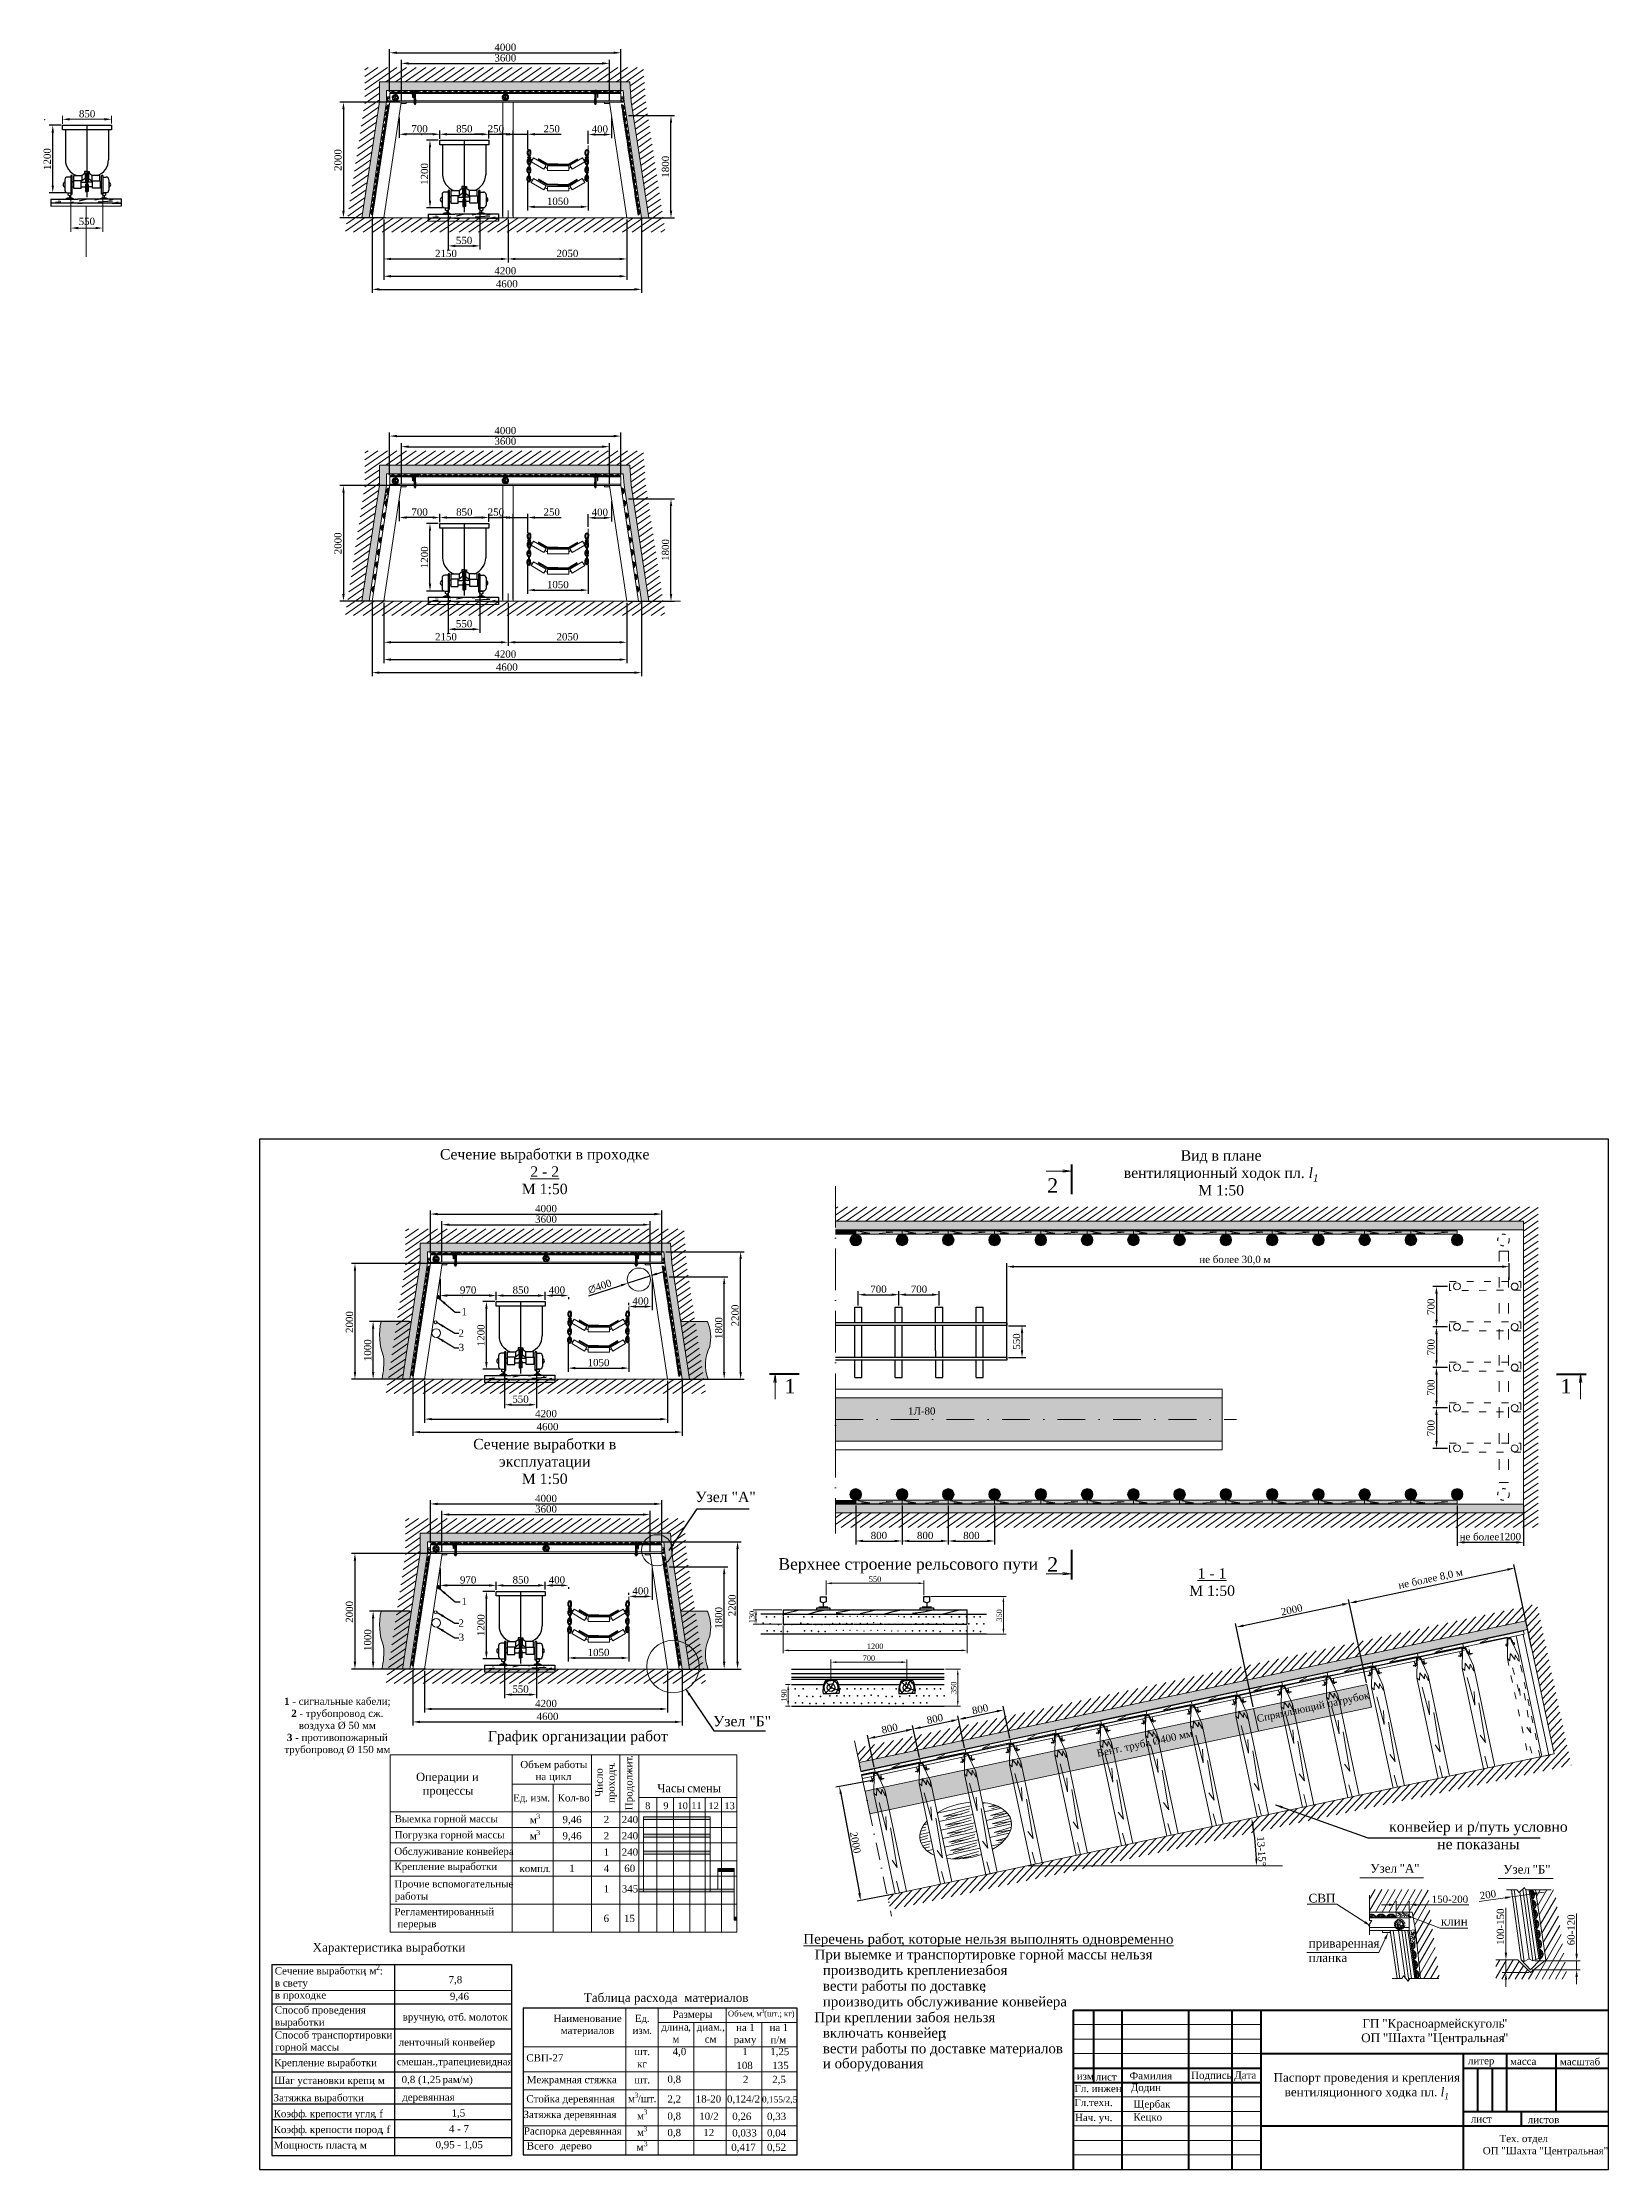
# Model space of a CAD drawing. Header units: millimetres. Extents: x -46762 to 217101, y -107409 to 31524.
# Drawn here: x 162081 to 189159, y -107409 to -70625 of the extents above; entities that cross this region are included whole.
import ezdxf

# ---------------------------------------------------------------- set-up
doc = ezdxf.new("R2010")
doc.units = ezdxf.units.MM
for name, pattern in [('ACAD_ISO03W100', [30, 12, -18]), ('ACAD_ISO10W100', [18, 12, -3, 0, -3]), ('DASHDOT', [1, 0.5, -0.25, 0, -0.25]), ('DASHED', [0.75, 0.5, -0.25]), ('IRA2', [4, 2, -1, 0, -1])]:
    doc.linetypes.add(name, pattern=pattern)
doc.layers.add('ЗАЗОРЫ', color=9, linetype='Continuous')
doc.layers.add('РАЗМЕРЫ', color=3, linetype='Continuous')
doc.styles.get("Standard").update_dxf_attribs({"font": 'TIMES.TTF'})
doc.dimstyles.new('ISO-25', dxfattribs={"dimscale": 50, "dimtxt": 2.5, "dimasz": 2.5, "dimexe": 1.25, "dimexo": 0.625, "dimtad": 1, "dimdec": 0, "dimtxsty": 'Standard', "dimcen": 2.5, "dimadec": 0, "dimazin": 0, "dimtfac": 1, "dimtdec": 0, "dimtmove": 0, "dimatfit": 3, "dimfxl": 1, "dimarcsym": 0})

msp = doc.modelspace()

# ---------------------------------------------------------------- texts
at = {"lineweight": 0}
for s, height, p in [('2', 250, (179452.82, -90516.16)), ('1', 250, (174911.2, -93987.18)), ('1', 250, (188329.93, -93987.18)), ('2', 250, (179452.82, -97070.79)), ('График организации работ', 180, (169780.34, -100003.3)), ('Объем работы', 125, (170341.87, -100467.6)), ('Операции и', 142.5, (168540.03, -100689.88)), ('на цикл', 125, (170606.2, -100675.93)), ('Часы ', 142.5, (172711.73, -100884.9)), ('c', 142.5, (173229.23, -100884.9)), ('мены', 142.5, (173322.62, -100884.9)), ('  процессы', 142.5, (168547.43, -100927.38)), ('Ед', 125, (170219.81, -101045.06)), ('. ', 125, (170426.46, -101045.06)), ('изм', 125, (170518.74, -101045.06)), ('.', 125, (170807.23, -101045.06)), ('Кол', 125, (170988.12, -101045.06)), ('-', 125, (171295.62, -101045.06)), ('во', 125, (171357.08, -101045.06)), ('8', 118.75, (172500.79, -101177.36)), ('9', 118.75, (172815.15, -101177.05)), ('10', 118.75, (173060.62, -101177.05)), ('11', 118.75, (173298.86, -101175.05)), ('12', 118.75, (173596.84, -101177.13)), ('13', 118.75, (173872.37, -101177.13)), ('Выемка горной массы', 125, (168169.31, -101406.23)), ('м', 125, (170506.93, -101421.76)), ('3', 87.5, (170618.49, -101344.68)), ('Обслуживание конвейера', 125, (168163.6, -101968.27)), ('Погрузка горной массы', 125, (168168.73, -101682.66)), ('м', 125, (170506.93, -101703.2)), ('3', 87.5, (170618.49, -101626.12)), ('Крепление выработки', 125, (168166.75, -102230.02)), ('компл', 125, (170328.29, -102266.08)), ('.', 125, (170817.93, -102266.08)), ('Прочие вспомогательные', 125, (168166.75, -102531.82)), ('работы', 125, (168170.09, -102743.31)), ('Регламентированный', 125, (168167.02, -103011.74)), (' перерыв', 125, (168170.09, -103220.08)), ('Характеристика выработки', 150, (166750.2, -103642.57)), ('Сечение выработки', 125, (166096.19, -104035.83)), (', ', 125, (167642.25, -104035.83)), ('м', 125, (167734.53, -104035.83)), ('2', 87.5, (167848.56, -103958.75)), (':', 125, (167912.4, -104035.83)), ('7,8', 125, (169101.92, -104188.32)), ('в свету', 125, (166098.54, -104245.74)), ('в проходке', 125, (166098.54, -104454.07)), ('9,46', 125, (169124.43, -104476.27)), ('Таблица расхода  материалов', 150, (171439.12, -104511.72)), ('выработки', 125, (166098.54, -104923.83)), ('Способ проведения', 125, (166096.19, -104712.34)), ('вручную', 125, (168308.35, -104833.75)), (', ', 125, (169001.85, -104833.75)), ('отб', 125, (169094.13, -104833.75)), ('. ', 125, (169360.99, -104833.75)), ('молоток', 125, (169453.27, -104833.75)), ('Наименование', 125, (170917.21, -104858.78)), ('Ед', 125, (172323.81, -104857.11)), ('Размеры', 125, (172976.21, -104787.04)), ('Объем', 100, (173931.2, -104763.3)), (', ', 100, (174348.29, -104763.3)), ('м', 100, (174422.11, -104763.3)), ('3', 70, (174511.36, -104701.64)), ('(', 100, (174558.15, -104763.3)), ('шт', 100, (174607.32, -104763.3)), ('.; ', 100, (174785.55, -104763.3)), ('кг', 100, (174900.4, -104763.3)), (')', 100, (175032.7, -104763.3)), ('ГП ', 150, (184903.78, -104957.29)), ('"', 150, (185247.15, -104957.29)), ('Красноармейскуголь', 150, (185337.56, -104957.29)), ('"', 150, (187317.73, -104957.29)), ('Способ транспортировки', 125, (166096.19, -105144.95)), ('ленточный конвейер', 125, (168238.79, -105270.45)), ('материалов', 125, (171040.54, -105067.12)), ('изм', 125, (172282.71, -105065.45)), ('.', 125, (172530.46, -104857.11)), ('.', 125, (172571.19, -105065.45)), ('длина', 125, (172779.18, -105007.27)), ('м', 125, (172973.04, -105215.6)), (',', 125, (173244.67, -105007.27)), ('диам', 125, (173394.09, -105007.27)), ('см', 125, (173531.94, -105215.6)), ('.,', 125, (173785.5, -105007.27)), ('раму', 125, (174033.23, -105223.7)), ('на ', 125, (174073.97, -105015.36)), ('1', 125, (174300.81, -105015.36)), ('на ', 125, (174651.83, -105015.36)), ('п', 125, (174668.5, -105226.85)), ('/', 125, (174767.27, -105226.85)), ('м', 125, (174819, -105226.85)), ('1', 125, (174878.66, -105015.36)), ('ОП ', 150, (184882.91, -105207.29)), ('"', 150, (185258.18, -105207.29)), ('Шахта ', 150, (185348.59, -105207.29)), ('"', 150, (186031.54, -105207.29)), ('Центральная', 150, (186121.95, -105207.29)), ('"', 150, (187334.82, -105207.29)), ('Крепление выработки', 125, (166086.8, -105622.82)), ('горной массы', 125, (166100.07, -105353.28)), ('смешан.,трапециевидная', 125, (168207.61, -105605.96)), ('шт', 125, (172315.56, -105432.17)), ('кг', 125, (172361.39, -105645.17)), ('.', 125, (172538.34, -105432.17)), ('4,0', 125, (172976.07, -105432.17)), ('108', 125, (174078.96, -105671.88)), ('1', 125, (174181.05, -105432.17)), ('1,25', 125, (174663.02, -105432.17)), ('135', 125, (174699.52, -105671.88)), ('литер', 125, (186729.79, -105589.62)), ('масса', 125, (187456.89, -105600.67)), ('масштаб', 125, (188319.45, -105607.05)), ('Шаг установки крепи', 125, (166086.99, -105930.36)), (', ', 125, (167787.96, -105930.36)), ('м', 125, (167880.25, -105930.36)), ('0,8 (1,25 ', 125, (168289.97, -105914.82)), ('рам', 125, (168997.43, -105914.82)), ('/', 125, (169288.44, -105914.82)), ('м', 125, (169340.17, -105914.82)), (')', 125, (169456.97, -105914.82)), ('шт', 125, (172315.56, -105920.24)), ('.', 125, (172538.34, -105920.24)), ('0,8', 125, (172885.93, -105911.22)), ('изм', 125, (179964.67, -105858.2)), ('лист', 125, (180292.96, -105869.8)), ('Фамилия', 125, (180877.28, -105848.61)), ('  Додин', 125, (180804.51, -106052.65)), ('Подпись', 125, (181942.67, -105841.96)), ('Дата', 125, (182688.57, -105839.64)), ('Затяжка выработки', 125, (166076.23, -106231.19)), ('деревянная', 125, (168300.28, -106219.1)), ('м', 125, (172204.67, -106246.2)), ('3', 87.5, (172316.24, -106169.12)), ('/', 125, (172374.72, -106246.2)), ('шт', 125, (172426.45, -106246.2)), ('.', 125, (172649.23, -106246.2)), ('2,2', 125, (172885.93, -106252.56)), ('18-20', 125, (173375.65, -106252.56)), ('0,124/2', 125, (173916.92, -106252.56)), ('0,155/2,5', 106.875, (174521.12, -106250.47)), (' Гл.техн.', 125, (179877.97, -106312.97)), ('Гл. инжен', 125, (179925.4, -106071.24)), ('Щербак', 125, (180943.64, -106339.46)), ('Коэфф', 125, (166076.77, -106505.44)), ('Коэфф', 125, (166076.77, -106779.69)), ('. ', 125, (166610.57, -106505.44)), ('крепости угля', 125, (166702.86, -106505.44)), (', f', 125, (167810.28, -106505.44)), (', f', 125, (167934.83, -106779.69)), ('4 - 7', 125, (169107.9, -106767.6)), ('1,5', 125, (169154.31, -106493.35)), ('Затяжка деревянная', 125, (170397.4, -106520.09)), ('м', 125, (172360.77, -106541.72)), ('3', 87.5, (172472.33, -106457.41)), ('3', 87.5, (172472.33, -106750.52)), ('0,8', 125, (172885.93, -106546.83)), ('10/2', 125, (173436.3, -106549.99)), (' Нач. уч.', 125, (179886.98, -106571.65)), ('   Кецко', 125, (180801.87, -106565.36)), ('лист', 125, (186779.13, -106597.42)), ('листов', 125, (187763.49, -106608.28)), ('Мощность пласта', 125, (166077.04, -107050.79)), ('. ', 125, (166610.57, -106779.69)), ('крепости пород', 125, (166702.86, -106779.69)), (', ', 125, (167476.83, -107050.79)), ('м', 125, (167569.11, -107050.79)), ('0,95 - 1,05', 125, (168877.27, -107041.85)), ('Распорка деревянная', 125, (170402.72, -106805.97)), ('Всего', 125, (170454.84, -107063.83)), ('дерево', 125, (171036.12, -107059.11)), ('м', 125, (172351.67, -107083.74)), ('м', 125, (172360.77, -106827.6)), ('3', 87.5, (172475.58, -107006.65)), ('0,8', 125, (172885.93, -106832.71)), ('12', 125, (173507.54, -106832.71)), ('0,417', 125, (173989.76, -107086.97)), ('0,52', 125, (174608.27, -107086.97)), ('ОП "Шахта "Центральная"', 125, (186985.95, -107146.87)), ('      Тех. отдел', 125, (186991.49, -106935.94))]:
    msp.add_text(s, height=height, dxfattribs=at).set_placement(p)
at = {"color": 7, "lineweight": 0}
for s, height, p in [('1Л-80', 125, (177046.18, -94354.2)), ('9,46', 125, (171071.8, -101419.11)), ('2', 125, (171784.73, -101419.11)), ('240', 125, (172096.17, -101419.11)), ('9,46', 125, (171071.8, -101700.55)), ('2', 125, (171784.73, -101700.55)), ('1', 125, (171783.34, -101981.99)), ('240', 125, (172096.17, -101700.55)), ('240', 125, (172096.17, -101981.99)), ('1', 125, (171187.15, -102263.43)), ('4', 125, (171784.64, -102263.43)), ('60', 125, (172140.33, -102263.43)), ('1', 125, (171783.34, -102617.84)), ('345', 125, (172097.21, -102617.84)), ('6', 125, (171782.48, -103128.6)), ('15', 125, (172136.27, -103128.6)), ('%%UПеречень работ', 171, (175237.12, -103506.45)), ('   При выемке и транспортировке горной массы нельзя', 171, (175237.12, -103776.19)), ('%%U, ', 171, (176925.67, -103506.45)), ('%%Uкоторые нельзя выполнять одновременно', 171, (177051.91, -103506.45)), ('производить креплениезабоя', 171, (175573.69, -104045.94)), ('вести работы по доставке', 171, (175573.69, -104317.83)), ('производить обслуживание конвейера', 171, (175573.69, -104589.73)), (';', 171, (178329.42, -104317.83)), ('При креплении забоя нельзя', 171, (175426.49, -104861.63)), ('включать конвейер', 171, (175573.69, -105131.37)), (';', 171, (177646.65, -105131.37)), ('СВП-27', 125, (170446.65, -105540.04)), ('вести работы по доставке материалов', 171, (175573.69, -105401.11)), ('и оборудования', 171, (175573.69, -105658.49)), ('Межрамная стяжка', 125, (170453.27, -105917.09)), ('2', 125, (174191.81, -105914.37)), ('2,5', 125, (174697.85, -105914.37)), ('Стойка деревянная', 125, (170446.65, -106249.29)), ('0,26', 125, (174006.41, -106552.48)), ('0,33', 125, (174608.49, -106552.48)), ('0,033', 125, (174006.54, -106838.36)), ('0,04', 125, (174608.49, -106838.36))]:
    msp.add_text(s, height=height, dxfattribs=at).set_placement(p)
at = {"color": 7, "linetype": 'Continuous'}
msp.add_text('Верхнее строение рельсового пути', height=200, dxfattribs=at).set_placement((174806.2, -97036.66))
at = {"lineweight": 0}
for s, p in [('проходч', (171974.73, -101071.33)), ('.', (171974.73, -100416.68)), ('Продолжит', (172281.59, -101195.16)), ('.', (172281.59, -100292.04)), ('Число', (171766.39, -100964.72))]:
    msp.add_text(s, height=125, rotation=90, dxfattribs=at).set_placement(p)
at = {"lineweight": 30}
for s, p in [('Узел ', (185039.54, -102275.52)), ('"', (185548.05, -102275.52)), ('А', (185638.46, -102275.52)), ('"', (185798.41, -102275.52)), ('Узел ', (187338.26, -102291.84)), ('"', (187846.77, -102291.84)), ('Б', (187937.18, -102291.84)), ('"', (188064.36, -102291.84)), ('СВП', (183972.23, -102791.34)), ('клин', (186260.84, -103193.31)), ('приваренная', (183975.26, -103570.99)), ('планка', (183975.26, -103820.99))]:
    msp.add_text(s, height=150, dxfattribs=at).set_placement(p)
at = {"color": 7, "lineweight": 0, "attachment_point": 5}
for s, insert, char_height in [('850', (162851.24, -71857.36), 125), ('550', (162846.94, -73718.15), 125), ('1', (169371.34, -92573.06), 125), ('2', (169320.28, -92946.41), 125), ('3', (169322.97, -93193.52), 125), ('550', (176476.3, -97200.38), 93.75), ('1', (169371.34, -97585.96), 125), ('2', (169320.28, -97959.31), 125), ('3', (169322.97, -98206.42), 125), ('700', (176370.39, -98564.24), 93.75), ('1200', (176478.19, -98360.71), 93.75), ('150-200', (186417.39, -102735.72), 125)]:
    msp.add_mtext(s, dxfattribs=dict(at, insert=insert, char_height=char_height))
for s, insert, char_height, width in [('\\A1;Сечение выработки в проходке\\P{\\L2 - 2\\P}М 1:50', (170764.08, -90153.27), 180, 3793.7988), ('\\A1;Вид в плане\\Pвентиляционный ходок пл. {\\fTimes New Roman|b0|i1|c204|p18;l\\H0.7x;\\S^ 1;\\H1.4286x;\\P}М 1:50', (182460.83, -90174.38), 180, 3793.7988), ('\\A1;Сечение выработки в эксплуатации{\\L\\P}М 1:50', (170764.08, -95166.17), 180, 3793.7988), ('\\A1;Узел "А"', (173892.15, -95778.22), 180, 3793.7988), ('\\A1;{\\L1 - 1\\P}М 1:50', (182303.97, -97251.63), 180, 3793.7988), ('\\A1;{\\fTimes New Roman|b1|i0|c204|p18;1} - сигнальные кабели;\\P{\\fTimes New Roman|b1|i0|c204|p18;2} - трубопровод сж. воздуха Ø 50 мм\\P{\\fTimes New Roman|b1|i0|c204|p18;3} - противопожарный трубопровод Ø 150 мм ', (167178.43, -99748.97), 125, 2004.0707), ('\\A1;Узел "Б"', (174178.16, -99657.17), 180, 3793.7988), ('\\A1;конвейер и р/путь условно\\Pне показаны', (186909.8, -101631.03), 180, 3793.7988), ('\\A1;Паспорт проведения и крепления вентиляционного ходка пл. {\\fTimes New Roman|b0|i1|c204|p18;l\\H0.7x;\\S^ 1;}', (184979.65, -105968.33), 150, 3793.7988)]:
    msp.add_mtext(s, dxfattribs=dict(at, insert=insert, char_height=char_height, width=width))
for s, insert, char_height, rotation in [('130', (174346.41, -97854.27), 93.75, 90), ('350', (178624.72, -97826.72), 93.75, 90), ('190', (174902.68, -99211.11), 93.75, 90), ('350', (177835.78, -99078.28), 93.75, 90), ('200', (187073.89, -102656.16), 125, 8.026183), ('100-150', (187290.85, -103210.2), 125, 90), ('60-120', (188513.28, -103265.06), 125, 90)]:
    msp.add_mtext(s, dxfattribs=dict(at, insert=insert, char_height=char_height, rotation=rotation))
at = {"color": 7, "lineweight": 0, "char_height": 125, "width": 3329.8414, "attachment_point": 5, "rotation": 12}
for s, insert in [('\\A1;Спрямляющий патрубок', (184052.85, -99427.3)), ('\\A1;Вент. труба %%C400 мм', (181142.85, -100056.61))]:
    msp.add_mtext(s, dxfattribs=dict(at, insert=insert))

# ---------------------------------------------------------------- blocks, each defined once
blk = doc.blocks.new('*D389')
at = {"color": 0, "lineweight": -2}
for p, q in [((168083, -71476), (168083, -70739)), ((168208, -70802), (171958, -70802)), ((172083, -71476), (172083, -70739))]:
    blk.add_line(p, q, dxfattribs=at)
at = {"color": 0, "lineweight": 0}
for points in [[(168208, -70781), (168208, -70822), (168083, -70802)], [(171958, -70781), (171958, -70822), (172083, -70802)]]:
    blk.add_solid(points, dxfattribs=at)
at = {"layer": 'Defpoints', "color": 0, "lineweight": 0}
for p in [(172083, -70802), (168083, -71507), (172083, -71507)]:
    blk.add_point(p, dxfattribs=at)
at = {"color": 0, "lineweight": 0, "insert": (170083, -70707), "char_height": 125, "attachment_point": 5}
blk.add_mtext('4000', dxfattribs=at)
blk = doc.blocks.new('*D390')
at = {"color": 0, "lineweight": -2}
for p, q in [((168253, -71657), (167221, -71657)), ((167284, -71782), (167284, -73532)), ((168013, -73657), (167221, -73657))]:
    blk.add_line(p, q, dxfattribs=at)
at = {"color": 0, "lineweight": 0}
for points in [[(167263, -71782), (167305, -71782), (167284, -71657)], [(167263, -73532), (167305, -73532), (167284, -73657)]]:
    blk.add_solid(points, dxfattribs=at)
at = {"layer": 'Defpoints', "color": 0, "lineweight": 0}
for p in [(168285, -71657), (167284, -73657), (168045, -73657)]:
    blk.add_point(p, dxfattribs=at)
at = {"color": 0, "lineweight": 0, "insert": (167189, -72657), "char_height": 125, "attachment_point": 5, "rotation": 90}
blk.add_mtext('2000', dxfattribs=at)
blk = doc.blocks.new('*D391')
at = {"color": 0, "lineweight": -2}
for p, q in [((172215, -71888), (173010, -71888)), ((172948, -73532), (172948, -72013)), ((172215, -73657), (173010, -73657))]:
    blk.add_line(p, q, dxfattribs=at)
at = {"color": 0, "lineweight": 0}
for points in [[(172927, -72013), (172969, -72013), (172948, -71888)], [(172927, -73532), (172969, -73532), (172948, -73657)]]:
    blk.add_solid(points, dxfattribs=at)
at = {"layer": 'Defpoints', "color": 0, "lineweight": 0}
for p in [(172183, -71888), (172948, -71888), (172183, -73657)]:
    blk.add_point(p, dxfattribs=at)
at = {"color": 0, "lineweight": 0, "insert": (172853, -72773), "char_height": 125, "attachment_point": 5, "rotation": 90}
blk.add_mtext('1800', dxfattribs=at)
blk = doc.blocks.new('*D392')
at = {"color": 0, "lineweight": -2}
for p, q in [((170096, -72211), (169971, -72211)), ((170221, -73626), (170221, -72148)), ((170221, -72211), (170471, -72211)), ((170471, -72477), (170471, -72148)), ((170596, -72211), (171050, -72211))]:
    blk.add_line(p, q, dxfattribs=at)
at = {"color": 0, "lineweight": 0}
for points in [[(170096, -72190), (170096, -72232), (170221, -72211)], [(170596, -72190), (170596, -72232), (170471, -72211)]]:
    blk.add_solid(points, dxfattribs=at)
at = {"layer": 'Defpoints', "color": 0, "lineweight": 0}
for p in [(170221, -72211), (170471, -72509), (170221, -73657)]:
    blk.add_point(p, dxfattribs=at)
at = {"color": 0, "lineweight": 0, "insert": (170885, -72116), "char_height": 125, "attachment_point": 5}
blk.add_mtext('250', dxfattribs=at)
blk = doc.blocks.new('*D396')
at = {"color": 0, "lineweight": -2}
for p, q in [((168250, -71919), (168250, -72273)), ((168825, -72211), (168375, -72211)), ((168950, -72180), (168950, -72148))]:
    blk.add_line(p, q, dxfattribs=at)
at = {"color": 0, "lineweight": 0}
for points in [[(168375, -72190), (168375, -72232), (168250, -72211)], [(168825, -72190), (168825, -72232), (168950, -72211)]]:
    blk.add_solid(points, dxfattribs=at)
at = {"layer": 'Defpoints', "color": 0, "lineweight": 0}
for p in [(168250, -71888), (168250, -72211), (168950, -72211)]:
    blk.add_point(p, dxfattribs=at)
at = {"color": 0, "lineweight": 0, "insert": (168600, -72116), "char_height": 125, "attachment_point": 5}
blk.add_mtext('700', dxfattribs=at)
blk = doc.blocks.new('*D397')
at = {"color": 0, "lineweight": -2}
for p, q in [((169674, -72211), (169549, -72211)), ((169799, -72283), (169799, -72148)), ((169799, -72211), (170041, -72211)), ((170041, -73626), (170041, -72148)), ((170166, -72211), (170291, -72211))]:
    blk.add_line(p, q, dxfattribs=at)
at = {"color": 0, "lineweight": 0}
for points in [[(169674, -72190), (169674, -72232), (169799, -72211)], [(170166, -72190), (170166, -72232), (170041, -72211)]]:
    blk.add_solid(points, dxfattribs=at)
at = {"layer": 'Defpoints', "color": 0, "lineweight": 0}
for p in [(169799, -72314), (170041, -72211), (170041, -73657)]:
    blk.add_point(p, dxfattribs=at)
at = {"color": 0, "lineweight": 0, "insert": (169920, -72116), "char_height": 125, "attachment_point": 5}
blk.add_mtext('250', dxfattribs=at)
blk = doc.blocks.new('*D398')
at = {"color": 0, "lineweight": -2}
for p, q in [((171917, -71919), (171917, -72278)), ((171516, -72375), (171516, -72153)), ((171641, -72215), (171792, -72215))]:
    blk.add_line(p, q, dxfattribs=at)
at = {"color": 0, "lineweight": 0}
for points in [[(171641, -72195), (171641, -72236), (171516, -72215)], [(171792, -72195), (171792, -72236), (171917, -72215)]]:
    blk.add_solid(points, dxfattribs=at)
at = {"layer": 'Defpoints', "color": 0, "lineweight": 0}
for p in [(171917, -71888), (171516, -72406), (171917, -72215)]:
    blk.add_point(p, dxfattribs=at)
at = {"color": 0, "lineweight": 0, "insert": (171717, -72121), "char_height": 125, "attachment_point": 5}
blk.add_mtext('400', dxfattribs=at)
blk = doc.blocks.new('*D399')
at = {"color": 0, "lineweight": -2}
for p, q in [((170466, -73037), (170466, -73528)), ((171516, -73028), (171516, -73528)), ((170591, -73466), (171391, -73466))]:
    blk.add_line(p, q, dxfattribs=at)
at = {"color": 0, "lineweight": 0}
for points in [[(170591, -73445), (170591, -73487), (170466, -73466)], [(171391, -73445), (171391, -73487), (171516, -73466)]]:
    blk.add_solid(points, dxfattribs=at)
at = {"layer": 'Defpoints', "color": 0, "lineweight": 0}
for p in [(170466, -73006), (171516, -72996), (171516, -73466)]:
    blk.add_point(p, dxfattribs=at)
at = {"color": 0, "lineweight": 0, "insert": (170991, -73371), "char_height": 125, "attachment_point": 5}
blk.add_mtext('1050', dxfattribs=at)
blk = doc.blocks.new('*D400')
at = {"color": 0, "lineweight": -2}
for p, q in [((168950, -72289), (168950, -72148)), ((169075, -72211), (169674, -72211)), ((169799, -72283), (169799, -72148))]:
    blk.add_line(p, q, dxfattribs=at)
at = {"color": 0, "lineweight": 0}
for points in [[(169075, -72190), (169075, -72232), (168950, -72211)], [(169674, -72190), (169674, -72232), (169799, -72211)]]:
    blk.add_solid(points, dxfattribs=at)
at = {"layer": 'Defpoints', "color": 0, "lineweight": 0}
for p in [(168950, -72320), (169799, -72211), (169799, -72314)]:
    blk.add_point(p, dxfattribs=at)
at = {"color": 0, "lineweight": 0, "insert": (169374, -72116), "char_height": 125, "attachment_point": 5}
blk.add_mtext('850', dxfattribs=at)
blk = doc.blocks.new('*D401')
at = {"color": 0, "lineweight": -2}
for p, q in [((168923, -72314), (168718, -72314)), ((168780, -73357), (168780, -72439)), ((169017, -73482), (168718, -73482))]:
    blk.add_line(p, q, dxfattribs=at)
at = {"color": 0, "lineweight": 0}
for points in [[(168760, -72439), (168801, -72439), (168780, -72314)], [(168760, -73357), (168801, -73357), (168780, -73482)]]:
    blk.add_solid(points, dxfattribs=at)
at = {"layer": 'Defpoints', "color": 0, "lineweight": 0}
for p in [(168780, -72314), (168954, -72314), (169048, -73482)]:
    blk.add_point(p, dxfattribs=at)
at = {"color": 0, "lineweight": 0, "insert": (168686, -72898), "char_height": 125, "attachment_point": 5, "rotation": 90}
blk.add_mtext('1200', dxfattribs=at)
blk = doc.blocks.new('*D402')
at = {"color": 0, "lineweight": -2}
for p, q in [((169095, -73514), (169095, -74205)), ((169645, -73513), (169645, -74205)), ((169220, -74142), (169520, -74142))]:
    blk.add_line(p, q, dxfattribs=at)
at = {"color": 0, "lineweight": 0}
for points in [[(169220, -74121), (169220, -74163), (169095, -74142)], [(169520, -74121), (169520, -74163), (169645, -74142)]]:
    blk.add_solid(points, dxfattribs=at)
at = {"layer": 'Defpoints', "color": 0, "lineweight": 0}
for p in [(169095, -73482), (169645, -73482), (169645, -74142)]:
    blk.add_point(p, dxfattribs=at)
at = {"color": 0, "lineweight": 0, "insert": (169370, -74047), "char_height": 125, "attachment_point": 5}
blk.add_mtext('550', dxfattribs=at)
blk = doc.blocks.new('*D403')
at = {"color": 0, "lineweight": -2}
for p, q in [((167983, -73688), (167983, -74431)), ((170131, -73688), (170131, -74431)), ((168108, -74368), (170006, -74368))]:
    blk.add_line(p, q, dxfattribs=at)
at = {"color": 0, "lineweight": 0}
for points in [[(168108, -74347), (168108, -74389), (167983, -74368)], [(170006, -74347), (170006, -74389), (170131, -74368)]]:
    blk.add_solid(points, dxfattribs=at)
at = {"layer": 'Defpoints', "color": 0, "lineweight": 0}
for p in [(167983, -73657), (170131, -73657), (170131, -74368)]:
    blk.add_point(p, dxfattribs=at)
at = {"color": 0, "lineweight": 0, "insert": (169057, -74273), "char_height": 125, "attachment_point": 5}
blk.add_mtext('2150', dxfattribs=at)
blk = doc.blocks.new('*D404')
at = {"color": 0, "lineweight": -2}
for p, q in [((170131, -73688), (170131, -74431)), ((172183, -73688), (172183, -74431)), ((170256, -74368), (172058, -74368))]:
    blk.add_line(p, q, dxfattribs=at)
at = {"color": 0, "lineweight": 0}
for points in [[(170256, -74347), (170256, -74389), (170131, -74368)], [(172058, -74347), (172058, -74389), (172183, -74368)]]:
    blk.add_solid(points, dxfattribs=at)
at = {"layer": 'Defpoints', "color": 0, "lineweight": 0}
for p in [(170131, -73657), (172183, -73657), (172183, -74368)]:
    blk.add_point(p, dxfattribs=at)
at = {"color": 0, "lineweight": 0, "insert": (171157, -74273), "char_height": 125, "attachment_point": 5}
blk.add_mtext('2050', dxfattribs=at)
blk = doc.blocks.new('*D405')
at = {"color": 0, "lineweight": -2}
for p, q in [((167983, -73688), (167983, -74730)), ((172183, -73688), (172183, -74730)), ((168108, -74667), (172058, -74667))]:
    blk.add_line(p, q, dxfattribs=at)
at = {"color": 0, "lineweight": 0}
for points in [[(168108, -74646), (168108, -74688), (167983, -74667)], [(172058, -74646), (172058, -74688), (172183, -74667)]]:
    blk.add_solid(points, dxfattribs=at)
at = {"layer": 'Defpoints', "color": 0, "lineweight": 0}
for p in [(167983, -73657), (172183, -73657), (172183, -74667)]:
    blk.add_point(p, dxfattribs=at)
at = {"color": 0, "lineweight": 0, "insert": (170083, -74572), "char_height": 125, "attachment_point": 5}
blk.add_mtext('4200', dxfattribs=at)
blk = doc.blocks.new('*D406')
at = {"color": 0, "lineweight": -2}
for p, q in [((167781, -73688), (167781, -74955)), ((172438, -73688), (172438, -74955)), ((167906, -74893), (172313, -74893))]:
    blk.add_line(p, q, dxfattribs=at)
at = {"color": 0, "lineweight": 0}
for points in [[(167906, -74872), (167906, -74914), (167781, -74893)], [(172313, -74872), (172313, -74914), (172438, -74893)]]:
    blk.add_solid(points, dxfattribs=at)
at = {"layer": 'Defpoints', "color": 0, "lineweight": 0}
for p in [(167781, -73657), (172438, -73657), (172438, -74893)]:
    blk.add_point(p, dxfattribs=at)
at = {"color": 0, "lineweight": 0, "insert": (170109, -74798), "char_height": 125, "attachment_point": 5}
blk.add_mtext('4600', dxfattribs=at)
blk = doc.blocks.new('*D409')
at = {"color": 0, "lineweight": -2}
for p, q in [((170096, -78840), (169971, -78840)), ((170221, -80255), (170221, -78777)), ((170221, -78840), (170471, -78840)), ((170471, -79106), (170471, -78777)), ((170596, -78840), (171050, -78840))]:
    blk.add_line(p, q, dxfattribs=at)
at = {"color": 0, "lineweight": 0}
for points in [[(170096, -78819), (170096, -78860), (170221, -78840)], [(170596, -78819), (170596, -78860), (170471, -78840)]]:
    blk.add_solid(points, dxfattribs=at)
at = {"layer": 'Defpoints', "color": 0, "lineweight": 0}
for p in [(170221, -78840), (170471, -79138), (170221, -80286)]:
    blk.add_point(p, dxfattribs=at)
at = {"color": 0, "lineweight": 0, "insert": (170885, -78745), "char_height": 125, "attachment_point": 5}
blk.add_mtext('250', dxfattribs=at)
blk = doc.blocks.new('*D412')
at = {"color": 0, "lineweight": -2}
for p, q in [((168950, -78918), (168950, -78777)), ((169075, -78840), (169674, -78840)), ((169799, -78912), (169799, -78777))]:
    blk.add_line(p, q, dxfattribs=at)
at = {"color": 0, "lineweight": 0}
for points in [[(169075, -78819), (169075, -78860), (168950, -78840)], [(169674, -78819), (169674, -78860), (169799, -78840)]]:
    blk.add_solid(points, dxfattribs=at)
at = {"layer": 'Defpoints', "color": 0, "lineweight": 0}
for p in [(168950, -78949), (169799, -78840), (169799, -78943)]:
    blk.add_point(p, dxfattribs=at)
at = {"color": 0, "lineweight": 0, "insert": (169374, -78745), "char_height": 125, "attachment_point": 5}
blk.add_mtext('850', dxfattribs=at)
blk = doc.blocks.new('*D413')
at = {"color": 0, "lineweight": -2}
for p, q in [((168923, -78943), (168718, -78943)), ((168780, -79986), (168780, -79068)), ((169017, -80111), (168718, -80111))]:
    blk.add_line(p, q, dxfattribs=at)
at = {"color": 0, "lineweight": 0}
for points in [[(168760, -79068), (168801, -79068), (168780, -78943)], [(168760, -79986), (168801, -79986), (168780, -80111)]]:
    blk.add_solid(points, dxfattribs=at)
at = {"layer": 'Defpoints', "color": 0, "lineweight": 0}
for p in [(168780, -78943), (168954, -78943), (169048, -80111)]:
    blk.add_point(p, dxfattribs=at)
at = {"color": 0, "lineweight": 0, "insert": (168686, -79527), "char_height": 125, "attachment_point": 5, "rotation": 90}
blk.add_mtext('1200', dxfattribs=at)
blk = doc.blocks.new('*D407')
at = {"color": 0, "lineweight": -2}
for p, q in [((168250, -78548), (168250, -78902)), ((168825, -78840), (168375, -78840)), ((168950, -78808), (168950, -78777))]:
    blk.add_line(p, q, dxfattribs=at)
at = {"color": 0, "lineweight": 0}
for points in [[(168375, -78819), (168375, -78860), (168250, -78840)], [(168825, -78819), (168825, -78860), (168950, -78840)]]:
    blk.add_solid(points, dxfattribs=at)
at = {"layer": 'Defpoints', "color": 0, "lineweight": 0}
for p in [(168250, -78517), (168250, -78840), (168950, -78840)]:
    blk.add_point(p, dxfattribs=at)
at = {"color": 0, "lineweight": 0, "insert": (168600, -78745), "char_height": 125, "attachment_point": 5}
blk.add_mtext('700', dxfattribs=at)
blk = doc.blocks.new('*D408')
at = {"color": 0, "lineweight": -2}
for p, q in [((169674, -78840), (169549, -78840)), ((169799, -78912), (169799, -78777)), ((169799, -78840), (170041, -78840)), ((170041, -80255), (170041, -78777)), ((170166, -78840), (170291, -78840))]:
    blk.add_line(p, q, dxfattribs=at)
at = {"color": 0, "lineweight": 0}
for points in [[(169674, -78819), (169674, -78860), (169799, -78840)], [(170166, -78819), (170166, -78860), (170041, -78840)]]:
    blk.add_solid(points, dxfattribs=at)
at = {"layer": 'Defpoints', "color": 0, "lineweight": 0}
for p in [(169799, -78943), (170041, -78840), (170041, -80286)]:
    blk.add_point(p, dxfattribs=at)
at = {"color": 0, "lineweight": 0, "insert": (169920, -78745), "char_height": 125, "attachment_point": 5}
blk.add_mtext('250', dxfattribs=at)
blk = doc.blocks.new('*D410')
at = {"color": 0, "lineweight": -2}
for p, q in [((171917, -78548), (171917, -78907)), ((171516, -79003), (171516, -78782)), ((171641, -78844), (171792, -78844))]:
    blk.add_line(p, q, dxfattribs=at)
at = {"color": 0, "lineweight": 0}
for points in [[(171641, -78823), (171641, -78865), (171516, -78844)], [(171792, -78823), (171792, -78865), (171917, -78844)]]:
    blk.add_solid(points, dxfattribs=at)
at = {"layer": 'Defpoints', "color": 0, "lineweight": 0}
for p in [(171917, -78517), (171516, -79035), (171917, -78844)]:
    blk.add_point(p, dxfattribs=at)
at = {"color": 0, "lineweight": 0, "insert": (171717, -78749), "char_height": 125, "attachment_point": 5}
blk.add_mtext('400', dxfattribs=at)
blk = doc.blocks.new('*D411')
at = {"color": 0, "lineweight": -2}
for p, q in [((170466, -79666), (170466, -80157)), ((171516, -79657), (171516, -80157)), ((170591, -80095), (171391, -80095))]:
    blk.add_line(p, q, dxfattribs=at)
at = {"color": 0, "lineweight": 0}
for points in [[(170591, -80074), (170591, -80115), (170466, -80095)], [(171391, -80074), (171391, -80115), (171516, -80095)]]:
    blk.add_solid(points, dxfattribs=at)
at = {"layer": 'Defpoints', "color": 0, "lineweight": 0}
for p in [(170466, -79635), (171516, -79625), (171516, -80095)]:
    blk.add_point(p, dxfattribs=at)
at = {"color": 0, "lineweight": 0, "insert": (170991, -80000), "char_height": 125, "attachment_point": 5}
blk.add_mtext('1050', dxfattribs=at)
blk = doc.blocks.new('*D414')
at = {"color": 0, "lineweight": -2}
for p, q in [((168285, -71626), (168285, -70923)), ((168410, -70985), (171757, -70985)), ((171882, -71626), (171882, -70923))]:
    blk.add_line(p, q, dxfattribs=at)
at = {"color": 0, "lineweight": 0}
for points in [[(168410, -70965), (168410, -71006), (168285, -70985)], [(171757, -70965), (171757, -71006), (171882, -70985)]]:
    blk.add_solid(points, dxfattribs=at)
at = {"layer": 'Defpoints', "color": 0, "lineweight": 0}
for p in [(171882, -70985), (168285, -71657), (171882, -71657)]:
    blk.add_point(p, dxfattribs=at)
at = {"color": 0, "lineweight": 0, "insert": (170083, -70891), "char_height": 125, "attachment_point": 5}
blk.add_mtext('3600', dxfattribs=at)
blk = doc.blocks.new('*D417')
at = {"color": 0, "lineweight": -2}
for p, q in [((168083, -78105), (168083, -77368)), ((168208, -77431), (171958, -77431)), ((172083, -78105), (172083, -77368))]:
    blk.add_line(p, q, dxfattribs=at)
at = {"color": 0, "lineweight": 0}
for points in [[(168208, -77410), (168208, -77451), (168083, -77431)], [(171958, -77410), (171958, -77451), (172083, -77431)]]:
    blk.add_solid(points, dxfattribs=at)
at = {"layer": 'Defpoints', "color": 0, "lineweight": 0}
for p in [(172083, -77431), (168083, -78136), (172083, -78136)]:
    blk.add_point(p, dxfattribs=at)
at = {"color": 0, "lineweight": 0, "insert": (170083, -77336), "char_height": 125, "attachment_point": 5}
blk.add_mtext('4000', dxfattribs=at)
blk = doc.blocks.new('*D418')
at = {"color": 0, "lineweight": -2}
for p, q in [((168253, -78286), (167221, -78286)), ((167284, -78411), (167284, -80161)), ((168013, -80286), (167221, -80286))]:
    blk.add_line(p, q, dxfattribs=at)
at = {"color": 0, "lineweight": 0}
for points in [[(167263, -78411), (167305, -78411), (167284, -78286)], [(167263, -80161), (167305, -80161), (167284, -80286)]]:
    blk.add_solid(points, dxfattribs=at)
at = {"layer": 'Defpoints', "color": 0, "lineweight": 0}
for p in [(168285, -78286), (167284, -80286), (168045, -80286)]:
    blk.add_point(p, dxfattribs=at)
at = {"color": 0, "lineweight": 0, "insert": (167189, -79286), "char_height": 125, "attachment_point": 5, "rotation": 90}
blk.add_mtext('2000', dxfattribs=at)
blk = doc.blocks.new('*D415')
at = {"color": 0, "lineweight": -2}
for p, q in [((172215, -78517), (173010, -78517)), ((172948, -80161), (172948, -78642)), ((172215, -80286), (173010, -80286))]:
    blk.add_line(p, q, dxfattribs=at)
at = {"color": 0, "lineweight": 0}
for points in [[(172927, -78642), (172969, -78642), (172948, -78517)], [(172927, -80161), (172969, -80161), (172948, -80286)]]:
    blk.add_solid(points, dxfattribs=at)
at = {"layer": 'Defpoints', "color": 0, "lineweight": 0}
for p in [(172183, -78517), (172948, -78517), (172183, -80286)]:
    blk.add_point(p, dxfattribs=at)
at = {"color": 0, "lineweight": 0, "insert": (172853, -79401), "char_height": 125, "attachment_point": 5, "rotation": 90}
blk.add_mtext('1800', dxfattribs=at)
blk = doc.blocks.new('*D419')
at = {"color": 0, "lineweight": -2}
for p, q in [((169095, -80143), (169095, -80834)), ((169645, -80142), (169645, -80834)), ((169220, -80771), (169520, -80771))]:
    blk.add_line(p, q, dxfattribs=at)
at = {"color": 0, "lineweight": 0}
for points in [[(169220, -80750), (169220, -80792), (169095, -80771)], [(169520, -80750), (169520, -80792), (169645, -80771)]]:
    blk.add_solid(points, dxfattribs=at)
at = {"layer": 'Defpoints', "color": 0, "lineweight": 0}
for p in [(169095, -80111), (169645, -80111), (169645, -80771)]:
    blk.add_point(p, dxfattribs=at)
at = {"color": 0, "lineweight": 0, "insert": (169370, -80676), "char_height": 125, "attachment_point": 5}
blk.add_mtext('550', dxfattribs=at)
blk = doc.blocks.new('*D420')
at = {"color": 0, "lineweight": -2}
for p, q in [((167983, -80317), (167983, -81059)), ((170131, -80317), (170131, -81059)), ((168108, -80997), (170006, -80997))]:
    blk.add_line(p, q, dxfattribs=at)
at = {"color": 0, "lineweight": 0}
for points in [[(168108, -80976), (168108, -81018), (167983, -80997)], [(170006, -80976), (170006, -81018), (170131, -80997)]]:
    blk.add_solid(points, dxfattribs=at)
at = {"layer": 'Defpoints', "color": 0, "lineweight": 0}
for p in [(167983, -80286), (170131, -80286), (170131, -80997)]:
    blk.add_point(p, dxfattribs=at)
at = {"color": 0, "lineweight": 0, "insert": (169057, -80902), "char_height": 125, "attachment_point": 5}
blk.add_mtext('2150', dxfattribs=at)
blk = doc.blocks.new('*D421')
at = {"color": 0, "lineweight": -2}
for p, q in [((170131, -80317), (170131, -81059)), ((172183, -80317), (172183, -81059)), ((170256, -80997), (172058, -80997))]:
    blk.add_line(p, q, dxfattribs=at)
at = {"color": 0, "lineweight": 0}
for points in [[(170256, -80976), (170256, -81018), (170131, -80997)], [(172058, -80976), (172058, -81018), (172183, -80997)]]:
    blk.add_solid(points, dxfattribs=at)
at = {"layer": 'Defpoints', "color": 0, "lineweight": 0}
for p in [(170131, -80286), (172183, -80286), (172183, -80997)]:
    blk.add_point(p, dxfattribs=at)
at = {"color": 0, "lineweight": 0, "insert": (171157, -80902), "char_height": 125, "attachment_point": 5}
blk.add_mtext('2050', dxfattribs=at)
blk = doc.blocks.new('*D422')
at = {"color": 0, "lineweight": -2}
for p, q in [((167983, -80317), (167983, -81358)), ((172183, -80317), (172183, -81358)), ((168108, -81296), (172058, -81296))]:
    blk.add_line(p, q, dxfattribs=at)
at = {"color": 0, "lineweight": 0}
for points in [[(168108, -81275), (168108, -81317), (167983, -81296)], [(172058, -81275), (172058, -81317), (172183, -81296)]]:
    blk.add_solid(points, dxfattribs=at)
at = {"layer": 'Defpoints', "color": 0, "lineweight": 0}
for p in [(167983, -80286), (172183, -80286), (172183, -81296)]:
    blk.add_point(p, dxfattribs=at)
at = {"color": 0, "lineweight": 0, "insert": (170083, -81201), "char_height": 125, "attachment_point": 5}
blk.add_mtext('4200', dxfattribs=at)
blk = doc.blocks.new('*D423')
at = {"color": 0, "lineweight": -2}
for p, q in [((167781, -80317), (167781, -81584)), ((172438, -80317), (172438, -81584)), ((167906, -81522), (172313, -81522))]:
    blk.add_line(p, q, dxfattribs=at)
at = {"color": 0, "lineweight": 0}
for points in [[(167906, -81501), (167906, -81543), (167781, -81522)], [(172313, -81501), (172313, -81543), (172438, -81522)]]:
    blk.add_solid(points, dxfattribs=at)
at = {"layer": 'Defpoints', "color": 0, "lineweight": 0}
for p in [(167781, -80286), (172438, -80286), (172438, -81522)]:
    blk.add_point(p, dxfattribs=at)
at = {"color": 0, "lineweight": 0, "insert": (170109, -81427), "char_height": 125, "attachment_point": 5}
blk.add_mtext('4600', dxfattribs=at)
blk = doc.blocks.new('*D416')
at = {"color": 0, "lineweight": -2}
for p, q in [((168285, -78255), (168285, -77552)), ((168410, -77614), (171757, -77614)), ((171882, -78255), (171882, -77552))]:
    blk.add_line(p, q, dxfattribs=at)
at = {"color": 0, "lineweight": 0}
for points in [[(168410, -77593), (168410, -77635), (168285, -77614)], [(171757, -77593), (171757, -77635), (171882, -77614)]]:
    blk.add_solid(points, dxfattribs=at)
at = {"layer": 'Defpoints', "color": 0, "lineweight": 0}
for p in [(171882, -77614), (168285, -78286), (171882, -78286)]:
    blk.add_point(p, dxfattribs=at)
at = {"color": 0, "lineweight": 0, "insert": (170083, -77519), "char_height": 125, "attachment_point": 5}
blk.add_mtext('3600', dxfattribs=at)
blk = doc.blocks.new('*D427')
at = {"color": 0, "lineweight": -2}
for p, q in [((168787, -91560), (168787, -90823)), ((172787, -91560), (172787, -90823)), ((168912, -90886), (172662, -90886))]:
    blk.add_line(p, q, dxfattribs=at)
at = {"color": 0, "lineweight": 0}
for points in [[(168912, -90865), (168912, -90907), (168787, -90886)], [(172662, -90865), (172662, -90907), (172787, -90886)]]:
    blk.add_solid(points, dxfattribs=at)
at = {"layer": 'Defpoints', "color": 0, "lineweight": 0}
for p in [(172787, -90886), (168787, -91591), (172787, -91591)]:
    blk.add_point(p, dxfattribs=at)
at = {"color": 0, "lineweight": 0, "insert": (170787, -90791), "char_height": 125, "attachment_point": 5}
blk.add_mtext('4000', dxfattribs=at)
blk = doc.blocks.new('*D428')
at = {"color": 0, "lineweight": -2}
for p, q in [((168957, -91741), (167421, -91741)), ((167483, -91866), (167483, -93616)), ((168717, -93741), (167421, -93741))]:
    blk.add_line(p, q, dxfattribs=at)
at = {"color": 0, "lineweight": 0}
for points in [[(167462, -91866), (167504, -91866), (167483, -91741)], [(167462, -93616), (167504, -93616), (167483, -93741)]]:
    blk.add_solid(points, dxfattribs=at)
at = {"layer": 'Defpoints', "color": 0, "lineweight": 0}
for p in [(168988, -91741), (167483, -93741), (168748, -93741)]:
    blk.add_point(p, dxfattribs=at)
at = {"color": 0, "lineweight": 0, "insert": (167388, -92753), "char_height": 125, "attachment_point": 5, "rotation": 90}
blk.add_mtext('2000', dxfattribs=at)
blk = doc.blocks.new('*D424')
at = {"color": 0, "lineweight": -2}
for p, q in [((172918, -91972), (173930, -91972)), ((173867, -93616), (173867, -92097)), ((172918, -93741), (173930, -93741))]:
    blk.add_line(p, q, dxfattribs=at)
at = {"color": 0, "lineweight": 0}
for points in [[(173847, -92097), (173888, -92097), (173867, -91972)], [(173847, -93616), (173888, -93616), (173867, -93741)]]:
    blk.add_solid(points, dxfattribs=at)
at = {"layer": 'Defpoints', "color": 0, "lineweight": 0}
for p in [(172887, -91972), (173867, -91972), (172887, -93741)]:
    blk.add_point(p, dxfattribs=at)
at = {"color": 0, "lineweight": 0, "insert": (173773, -92857), "char_height": 125, "attachment_point": 5, "rotation": 90}
blk.add_mtext('1800', dxfattribs=at)
blk = doc.blocks.new('*D431')
at = {"color": 0, "lineweight": -2}
for p, q in [((169926, -92373), (169926, -92233)), ((170051, -92295), (170649, -92295)), ((170774, -92367), (170774, -92233))]:
    blk.add_line(p, q, dxfattribs=at)
at = {"color": 0, "lineweight": 0}
for points in [[(170051, -92274), (170051, -92316), (169926, -92295)], [(170649, -92274), (170649, -92316), (170774, -92295)]]:
    blk.add_solid(points, dxfattribs=at)
at = {"layer": 'Defpoints', "color": 0, "lineweight": 0}
for p in [(170774, -92295), (169926, -92404), (170774, -92399)]:
    blk.add_point(p, dxfattribs=at)
at = {"color": 0, "lineweight": 0, "insert": (170350, -92200), "char_height": 125, "attachment_point": 5}
blk.add_mtext('850', dxfattribs=at)
blk = doc.blocks.new('*D432')
at = {"color": 0, "lineweight": -2}
for p, q in [((169899, -92399), (169694, -92399)), ((169756, -93442), (169756, -92524)), ((169992, -93567), (169694, -93567))]:
    blk.add_line(p, q, dxfattribs=at)
at = {"color": 0, "lineweight": 0}
for points in [[(169735, -92524), (169777, -92524), (169756, -92399)], [(169735, -93442), (169777, -93442), (169756, -93567)]]:
    blk.add_solid(points, dxfattribs=at)
at = {"layer": 'Defpoints', "color": 0, "lineweight": 0}
for p in [(169756, -92399), (169930, -92399), (170024, -93567)]:
    blk.add_point(p, dxfattribs=at)
at = {"color": 0, "lineweight": 0, "insert": (169661, -92983), "char_height": 125, "attachment_point": 5, "rotation": 90}
blk.add_mtext('1200', dxfattribs=at)
blk = doc.blocks.new('*D425')
at = {"color": 0, "lineweight": -2}
for p, q in [((168954, -92004), (168954, -92358)), ((169801, -92295), (169079, -92295)), ((169926, -92264), (169926, -92233))]:
    blk.add_line(p, q, dxfattribs=at)
at = {"color": 0, "lineweight": 0}
for points in [[(169079, -92274), (169079, -92316), (168954, -92295)], [(169801, -92274), (169801, -92316), (169926, -92295)]]:
    blk.add_solid(points, dxfattribs=at)
at = {"layer": 'Defpoints', "color": 0, "lineweight": 0}
for p in [(168954, -91972), (168954, -92295), (169926, -92295)]:
    blk.add_point(p, dxfattribs=at)
at = {"color": 0, "lineweight": 0, "insert": (169440, -92200), "char_height": 125, "attachment_point": 5}
blk.add_mtext('970', dxfattribs=at)
blk = doc.blocks.new('*D429')
at = {"color": 0, "lineweight": -2}
for p, q in [((172620, -92004), (172620, -92547)), ((172220, -92459), (172220, -92422)), ((172345, -92485), (172495, -92485))]:
    blk.add_line(p, q, dxfattribs=at)
at = {"color": 0, "lineweight": 0}
for points in [[(172345, -92464), (172345, -92506), (172220, -92485)], [(172495, -92464), (172495, -92506), (172620, -92485)]]:
    blk.add_solid(points, dxfattribs=at)
at = {"layer": 'Defpoints', "color": 0, "lineweight": 0}
for p in [(172620, -91972), (172220, -92490), (172620, -92485)]:
    blk.add_point(p, dxfattribs=at)
at = {"color": 0, "lineweight": 0, "insert": (172422, -92390), "char_height": 125, "attachment_point": 5}
blk.add_mtext('400', dxfattribs=at)
blk = doc.blocks.new('*D430')
at = {"color": 0, "lineweight": -2}
for p, q in [((171170, -93121), (171170, -93612)), ((172219, -93112), (172219, -93612)), ((171295, -93550), (172094, -93550))]:
    blk.add_line(p, q, dxfattribs=at)
at = {"color": 0, "lineweight": 0}
for points in [[(171295, -93529), (171295, -93571), (171170, -93550)], [(172094, -93529), (172094, -93571), (172219, -93550)]]:
    blk.add_solid(points, dxfattribs=at)
at = {"layer": 'Defpoints', "color": 0, "lineweight": 0}
for p in [(171170, -93090), (172219, -93081), (172219, -93550)]:
    blk.add_point(p, dxfattribs=at)
at = {"color": 0, "lineweight": 0, "insert": (171695, -93455), "char_height": 125, "attachment_point": 5}
blk.add_mtext('1050', dxfattribs=at)
blk = doc.blocks.new('*D433')
at = {"color": 0, "lineweight": -2}
for p, q in [((170070, -93598), (170070, -94245)), ((170621, -93597), (170621, -94245)), ((170195, -94183), (170496, -94183))]:
    blk.add_line(p, q, dxfattribs=at)
at = {"color": 0, "lineweight": 0}
for points in [[(170195, -94162), (170195, -94204), (170070, -94183)], [(170496, -94162), (170496, -94204), (170621, -94183)]]:
    blk.add_solid(points, dxfattribs=at)
at = {"layer": 'Defpoints', "color": 0, "lineweight": 0}
for p in [(170070, -93567), (170621, -93566), (170621, -94183)]:
    blk.add_point(p, dxfattribs=at)
at = {"color": 0, "lineweight": 0, "insert": (170346, -94088), "char_height": 125, "attachment_point": 5}
blk.add_mtext('550', dxfattribs=at)
blk = doc.blocks.new('*D434')
at = {"color": 0, "lineweight": -2}
for p, q in [((168687, -93772), (168687, -94495)), ((172887, -93772), (172887, -94495)), ((168812, -94432), (172762, -94432))]:
    blk.add_line(p, q, dxfattribs=at)
at = {"color": 0, "lineweight": 0}
for points in [[(168812, -94412), (168812, -94453), (168687, -94432)], [(172762, -94412), (172762, -94453), (172887, -94432)]]:
    blk.add_solid(points, dxfattribs=at)
at = {"layer": 'Defpoints', "color": 0, "lineweight": 0}
for p in [(168687, -93741), (172887, -93741), (172887, -94432)]:
    blk.add_point(p, dxfattribs=at)
at = {"color": 0, "lineweight": 0, "insert": (170787, -94338), "char_height": 125, "attachment_point": 5}
blk.add_mtext('4200', dxfattribs=at)
blk = doc.blocks.new('*D435')
at = {"color": 0, "lineweight": -2}
for p, q in [((168485, -93772), (168485, -94719)), ((173142, -93772), (173142, -94719)), ((168610, -94656), (173017, -94656))]:
    blk.add_line(p, q, dxfattribs=at)
at = {"color": 0, "lineweight": 0}
for points in [[(168610, -94636), (168610, -94677), (168485, -94656)], [(173017, -94636), (173017, -94677), (173142, -94656)]]:
    blk.add_solid(points, dxfattribs=at)
at = {"layer": 'Defpoints', "color": 0, "lineweight": 0}
for p in [(168485, -93741), (173142, -93741), (173142, -94656)]:
    blk.add_point(p, dxfattribs=at)
at = {"color": 0, "lineweight": 0, "insert": (170813, -94562), "char_height": 125, "attachment_point": 5}
blk.add_mtext('4600', dxfattribs=at)
blk = doc.blocks.new('*D426')
at = {"color": 0, "lineweight": -2}
for p, q in [((168988, -91710), (168988, -91007)), ((169113, -91070), (172461, -91070)), ((172586, -91710), (172586, -91007))]:
    blk.add_line(p, q, dxfattribs=at)
at = {"color": 0, "lineweight": 0}
for points in [[(169113, -91049), (169113, -91090), (168988, -91070)], [(172461, -91049), (172461, -91090), (172586, -91070)]]:
    blk.add_solid(points, dxfattribs=at)
at = {"layer": 'Defpoints', "color": 0, "lineweight": 0}
for p in [(172586, -91070), (168988, -91741), (172586, -91741)]:
    blk.add_point(p, dxfattribs=at)
at = {"color": 0, "lineweight": 0, "insert": (170787, -90975), "char_height": 125, "attachment_point": 5}
blk.add_mtext('3600', dxfattribs=at)
blk = doc.blocks.new('*D436')
at = {"color": 0, "lineweight": -2}
for p, q in [((170774, -92264), (170774, -92233)), ((171050, -92295), (170899, -92295)), ((171175, -92325), (171175, -92358))]:
    blk.add_line(p, q, dxfattribs=at)
at = {"color": 0, "lineweight": 0}
for points in [[(170899, -92274), (170899, -92316), (170774, -92295)], [(171050, -92274), (171050, -92316), (171175, -92295)]]:
    blk.add_solid(points, dxfattribs=at)
at = {"layer": 'Defpoints', "color": 0, "lineweight": 0}
for p in [(170774, -92295), (170774, -92295), (171175, -92294)]:
    blk.add_point(p, dxfattribs=at)
at = {"color": 0, "lineweight": 0, "insert": (170975, -92200), "char_height": 125, "attachment_point": 5}
blk.add_mtext('400', dxfattribs=at)
blk = doc.blocks.new('рама2')
at = {"lineweight": 0, "true_color": 0xffffff}
h = blk.add_hatch(color=7, dxfattribs=at)
edge = h.paths.add_edge_path()
edge.add_arc((184800, -72902), 100, 0, 360)
h = blk.add_hatch(color=7, dxfattribs=at)
edge = h.paths.add_edge_path()
edge.add_arc((184800, -77302), 100, 0, 360)
at = {"color": 7, "lineweight": 0}
for points in [[(184721, -72860), (184804, -72915), (184791, -72994)], [(184877, -72867), (184806, -72916), (184727, -72931)], [(184757, -72969), (184804, -72917), (184824, -72838)], [(184773, -72841), (184804, -72917), (184868, -72941)], [(184757, -77369), (184804, -77317), (184824, -77238)], [(184773, -77241), (184804, -77317), (184868, -77341)], [(184721, -77260), (184804, -77315), (184791, -77394)], [(184877, -77267), (184806, -77316), (184727, -77331)]]:
    blk.add_lwpolyline(points, dxfattribs=at)
for centre, radius in [((184800, -72902), 100), ((184801, -72909), 78.7), ((184802, -72909), 60), ((184803, -72907), 31.1), ((184800, -77302), 100), ((184801, -77309), 78.7), ((184802, -77309), 60), ((184803, -77307), 31.1)]:
    blk.add_circle(centre, radius, dxfattribs=at)
blk = doc.blocks.new('дерза')
at = {"lineweight": 0, "true_color": 0xffffff}
blk.add_hatch(color=7, dxfattribs=at).paths.add_polyline_path([(184800, -66348), (185600, -66348), (185600, -66288), (184800, -66288)])
at = {"color": 7, "lineweight": 0}
for points in [[(184800, -66348), (185600, -66348), (185600, -66288), (184800, -66288)], [(184800, -66348), (184800, -66288)], [(184840, -66297), (185041, -66332), (184898, -66331)], [(185204, -66337), (185439, -66315), (185327, -66307)]]:
    blk.add_lwpolyline(points, dxfattribs=at)
blk = doc.blocks.new('*D439')
at = {"color": 0, "lineweight": -2}
for p, q in [((172582, -91957), (172202, -92081)), ((172701, -91918), (172820, -91879)), ((171527, -92300), (172083, -92119))]:
    blk.add_line(p, q, dxfattribs=at)
at = {"color": 0, "lineweight": 0}
for points in [[(172695, -91898), (172708, -91938), (172582, -91957)], [(172077, -92100), (172089, -92139), (172202, -92081)]]:
    blk.add_solid(points, dxfattribs=at)
at = {"layer": 'Defpoints', "color": 0, "lineweight": 0}
for p in [(172582, -91957), (172202, -92081)]:
    blk.add_point(p, dxfattribs=at)
at = {"color": 0, "lineweight": 0, "insert": (171716, -92138), "char_height": 125, "attachment_point": 5, "rotation": 18.052}
blk.add_mtext('∅400', dxfattribs=at)
blk = doc.blocks.new('*D440')
at = {"color": 0, "lineweight": -2}
for p, q in [((162400, -72056), (162195, -72056)), ((162257, -73099), (162257, -72181)), ((162494, -73224), (162195, -73224))]:
    blk.add_line(p, q, dxfattribs=at)
at = {"color": 0, "lineweight": 0}
for points in [[(162237, -72181), (162278, -72181), (162257, -72056)], [(162237, -73099), (162278, -73099), (162257, -73224)]]:
    blk.add_solid(points, dxfattribs=at)
at = {"layer": 'Defpoints', "color": 0, "lineweight": 0}
for p in [(162257, -72056), (162431, -72056), (162525, -73224)]:
    blk.add_point(p, dxfattribs=at)
at = {"color": 0, "lineweight": 0, "insert": (162163, -72640), "char_height": 125, "attachment_point": 5, "rotation": 90}
blk.add_mtext('1200', dxfattribs=at)
blk = doc.blocks.new('*D441')
at = {"color": 0, "lineweight": -2}
for p, q in [((176186, -92467), (176186, -92217)), ((176311, -92280), (176761, -92280)), ((176886, -92467), (176886, -92217))]:
    blk.add_line(p, q, dxfattribs=at)
at = {"color": 0, "lineweight": 15}
for points in [[(176311, -92259), (176311, -92301), (176186, -92280)], [(176761, -92259), (176761, -92301), (176886, -92280)]]:
    blk.add_solid(points, dxfattribs=at)
at = {"layer": 'Defpoints', "color": 0, "lineweight": 15}
for p in [(176886, -92280), (176186, -92498), (176886, -92498)]:
    blk.add_point(p, dxfattribs=at)
at = {"color": 0, "lineweight": 0, "insert": (176536, -92185), "char_height": 125, "attachment_point": 5}
blk.add_mtext('700', dxfattribs=at)
blk = doc.blocks.new('*D442')
at = {"color": 0, "lineweight": -2}
for p, q in [((176886, -92467), (176886, -92217)), ((177011, -92280), (177461, -92280)), ((177586, -92467), (177586, -92217))]:
    blk.add_line(p, q, dxfattribs=at)
at = {"color": 0, "lineweight": 15}
for points in [[(177011, -92259), (177011, -92301), (176886, -92280)], [(177461, -92259), (177461, -92301), (177586, -92280)]]:
    blk.add_solid(points, dxfattribs=at)
at = {"layer": 'Defpoints', "color": 0, "lineweight": 15}
for p in [(177586, -92280), (176886, -92498), (177586, -92498)]:
    blk.add_point(p, dxfattribs=at)
at = {"color": 0, "lineweight": 0, "insert": (177236, -92185), "char_height": 125, "attachment_point": 5}
blk.add_mtext('700', dxfattribs=at)
blk = doc.blocks.new('*D443')
at = {"color": 0, "lineweight": -2}
for p, q in [((178755, -93381), (178755, -91733)), ((178880, -91795), (187318, -91795)), ((187443, -92023), (187443, -91733))]:
    blk.add_line(p, q, dxfattribs=at)
at = {"color": 0, "lineweight": 15}
for points in [[(178880, -91774), (178880, -91816), (178755, -91795)], [(187318, -91774), (187318, -91816), (187443, -91795)]]:
    blk.add_solid(points, dxfattribs=at)
at = {"layer": 'Defpoints', "color": 0, "lineweight": 15}
for p in [(187443, -91795), (187443, -92054), (178755, -93412)]:
    blk.add_point(p, dxfattribs=at)
at = {"color": 0, "lineweight": 0, "insert": (182699, -91684), "char_height": 125, "attachment_point": 5}
blk.add_mtext('не более 30,0 м', dxfattribs=at)
blk = doc.blocks.new('*D444')
at = {"color": 0, "lineweight": -2}
for p, q in [((178786, -92816), (179081, -92816)), ((179018, -93241), (179018, -92941)), ((178786, -93366), (179081, -93366))]:
    blk.add_line(p, q, dxfattribs=at)
at = {"color": 0, "lineweight": 15}
for points in [[(178997, -92941), (179039, -92941), (179018, -92816)], [(178997, -93241), (179039, -93241), (179018, -93366)]]:
    blk.add_solid(points, dxfattribs=at)
at = {"layer": 'Defpoints', "color": 0, "lineweight": 15}
for p in [(178755, -92816), (179018, -92816), (178755, -93366)]:
    blk.add_point(p, dxfattribs=at)
at = {"color": 0, "lineweight": 0, "insert": (178923, -93091), "char_height": 125, "attachment_point": 5, "rotation": 90}
blk.add_mtext('550', dxfattribs=at)
blk = doc.blocks.new('стогаш')
at = {"lineweight": 15}
for p, q in [((185374, -81366), (186106, -81366)), ((185386, -81416), (186094, -81416))]:
    blk.add_line(p, q, dxfattribs=at)
at = {"color": 7, "lineweight": 0}
for p, q in [((185374, -81366), (185386, -81416)), ((186106, -81366), (186094, -81416))]:
    blk.add_line(p, q, dxfattribs=at)
blk = doc.blocks.new('*D446')
at = {"color": 0, "lineweight": -2}
for p, q in [((182845, -98004), (184557, -97640)), ((184972, -98991), (184666, -97553)), ((183015, -99407), (182710, -97969))]:
    blk.add_line(p, q, dxfattribs=at)
at = {"color": 0, "lineweight": 0}
for points in [[(184552, -97620), (184561, -97661), (184679, -97614)], [(182841, -97984), (182849, -98025), (182723, -98030)]]:
    blk.add_solid(points, dxfattribs=at)
at = {"layer": 'Defpoints', "color": 0, "lineweight": 0}
for p in [(184679, -97614), (184978, -99022), (183022, -99437)]:
    blk.add_point(p, dxfattribs=at)
at = {"color": 0, "lineweight": 0, "insert": (183681, -97730), "char_height": 125, "attachment_point": 5, "rotation": 12}
blk.add_mtext('2000', dxfattribs=at)
blk = doc.blocks.new('*D447')
at = {"color": 0, "lineweight": -2}
for p, q in [((184801, -97588), (187412, -97033)), ((187827, -98384), (187522, -96946)), ((184972, -98991), (184666, -97553))]:
    blk.add_line(p, q, dxfattribs=at)
at = {"color": 0, "lineweight": 0}
for points in [[(187408, -97013), (187417, -97054), (187535, -97007)], [(184797, -97568), (184806, -97609), (184679, -97614)]]:
    blk.add_solid(points, dxfattribs=at)
at = {"layer": 'Defpoints', "color": 0, "lineweight": 0}
for p in [(187535, -97007), (187834, -98415), (184978, -99022)]:
    blk.add_point(p, dxfattribs=at)
at = {"color": 0, "lineweight": 0, "insert": (186084, -97203), "char_height": 125, "attachment_point": 5, "rotation": 12}
blk.add_mtext('не более 8,0 м', dxfattribs=at)
blk = doc.blocks.new('*D448')
at = {"color": 0, "lineweight": -2, "ltscale": 10}
for p, q in [((176143, -95928), (176143, -96602)), ((176943, -95928), (176943, -96602)), ((176268, -96540), (176818, -96540))]:
    blk.add_line(p, q, dxfattribs=at)
at = {"color": 0, "lineweight": 15, "ltscale": 10}
for points in [[(176268, -96519), (176268, -96560), (176143, -96540)], [(176818, -96519), (176818, -96560), (176943, -96540)]]:
    blk.add_solid(points, dxfattribs=at)
at = {"layer": 'Defpoints', "color": 0, "lineweight": 15, "ltscale": 10}
for p in [(176143, -95897), (176943, -95897), (176943, -96540)]:
    blk.add_point(p, dxfattribs=at)
at = {"color": 0, "lineweight": 15, "ltscale": 10, "insert": (176543, -96445), "char_height": 125, "attachment_point": 5}
blk.add_mtext('800', dxfattribs=at)
blk = doc.blocks.new('*D449')
at = {"color": 0, "lineweight": -2, "ltscale": 10}
for p, q in [((176943, -95928), (176943, -96602)), ((177743, -95928), (177743, -96602)), ((177068, -96540), (177618, -96540))]:
    blk.add_line(p, q, dxfattribs=at)
at = {"color": 0, "lineweight": 15, "ltscale": 10}
for points in [[(177068, -96519), (177068, -96560), (176943, -96540)], [(177618, -96519), (177618, -96560), (177743, -96540)]]:
    blk.add_solid(points, dxfattribs=at)
at = {"layer": 'Defpoints', "color": 0, "lineweight": 15, "ltscale": 10}
for p in [(176943, -95897), (177743, -95897), (177743, -96540)]:
    blk.add_point(p, dxfattribs=at)
at = {"color": 0, "lineweight": 15, "ltscale": 10, "insert": (177343, -96445), "char_height": 125, "attachment_point": 5}
blk.add_mtext('800', dxfattribs=at)
blk = doc.blocks.new('*D450')
at = {"color": 0, "lineweight": -2, "ltscale": 10}
for p, q in [((177743, -95928), (177743, -96602)), ((178543, -95928), (178543, -96602)), ((177868, -96540), (178418, -96540))]:
    blk.add_line(p, q, dxfattribs=at)
at = {"color": 0, "lineweight": 15, "ltscale": 10}
for points in [[(177868, -96519), (177868, -96560), (177743, -96540)], [(178418, -96519), (178418, -96560), (178543, -96540)]]:
    blk.add_solid(points, dxfattribs=at)
at = {"layer": 'Defpoints', "color": 0, "lineweight": 15, "ltscale": 10}
for p in [(177743, -95897), (178543, -95897), (178543, -96540)]:
    blk.add_point(p, dxfattribs=at)
at = {"color": 0, "lineweight": 15, "ltscale": 10, "insert": (178143, -96445), "char_height": 125, "attachment_point": 5}
blk.add_mtext('800', dxfattribs=at)
blk = doc.blocks.new('*D451')
at = {"color": 0, "lineweight": -2, "ltscale": 10}
for p, q in [((176461, -100449), (176344, -99897)), ((176479, -99932), (177017, -99817)), ((177243, -100283), (177126, -99730))]:
    blk.add_line(p, q, dxfattribs=at)
at = {"color": 0, "lineweight": 0, "ltscale": 10}
for points in [[(176474, -99911), (176483, -99952), (176357, -99958)], [(177012, -99797), (177021, -99838), (177139, -99791)]]:
    blk.add_solid(points, dxfattribs=at)
at = {"layer": 'Defpoints', "color": 0, "lineweight": 0, "ltscale": 10}
for p in [(177139, -99791), (177250, -100313), (176467, -100480)]:
    blk.add_point(p, dxfattribs=at)
at = {"color": 0, "lineweight": 15, "ltscale": 10, "insert": (176728, -99782), "char_height": 125, "attachment_point": 5, "rotation": 12}
blk.add_mtext('800', dxfattribs=at)
blk = doc.blocks.new('*D452')
at = {"color": 0, "lineweight": -2, "ltscale": 10}
for p, q in [((177261, -99765), (177799, -99651)), ((178026, -100116), (177909, -99564)), ((177243, -100283), (177126, -99730))]:
    blk.add_line(p, q, dxfattribs=at)
at = {"color": 0, "lineweight": 0, "ltscale": 10}
for points in [[(177795, -99631), (177804, -99672), (177922, -99625)], [(177257, -99745), (177266, -99786), (177139, -99791)]]:
    blk.add_solid(points, dxfattribs=at)
at = {"layer": 'Defpoints', "color": 0, "lineweight": 0, "ltscale": 10}
for p in [(177922, -99625), (177250, -100313), (178032, -100147)]:
    blk.add_point(p, dxfattribs=at)
at = {"color": 0, "lineweight": 15, "ltscale": 10, "insert": (177511, -99616), "char_height": 125, "attachment_point": 5, "rotation": 12}
blk.add_mtext('800', dxfattribs=at)
blk = doc.blocks.new('*D453')
at = {"color": 0, "lineweight": -2, "ltscale": 10}
for p, q in [((178026, -100116), (177909, -99564)), ((178044, -99599), (178582, -99485)), ((178808, -99950), (178691, -99398))]:
    blk.add_line(p, q, dxfattribs=at)
at = {"color": 0, "lineweight": 0, "ltscale": 10}
for points in [[(178040, -99579), (178048, -99620), (177922, -99625)], [(178577, -99464), (178586, -99505), (178704, -99459)]]:
    blk.add_solid(points, dxfattribs=at)
at = {"layer": 'Defpoints', "color": 0, "lineweight": 0, "ltscale": 10}
for p in [(178704, -99459), (178815, -99981), (178032, -100147)]:
    blk.add_point(p, dxfattribs=at)
at = {"color": 0, "lineweight": 15, "ltscale": 10, "insert": (178293, -99449), "char_height": 125, "attachment_point": 5, "rotation": 12}
blk.add_mtext('800', dxfattribs=at)
blk = doc.blocks.new('*D454')
at = {"color": 0, "lineweight": -2, "ltscale": 10}
for p, q in [((168427, -92741), (167735, -92741)), ((167797, -93616), (167797, -92866)), ((168276, -93741), (167735, -93741))]:
    blk.add_line(p, q, dxfattribs=at)
at = {"color": 0, "lineweight": 0, "ltscale": 10}
for points in [[(167777, -92866), (167818, -92866), (167797, -92741)], [(167777, -93616), (167818, -93616), (167797, -93741)]]:
    blk.add_solid(points, dxfattribs=at)
at = {"layer": 'Defpoints', "color": 0, "lineweight": 0, "ltscale": 10}
for p in [(167797, -92741), (168458, -92741), (168307, -93741)]:
    blk.add_point(p, dxfattribs=at)
at = {"color": 0, "lineweight": 15, "ltscale": 10, "insert": (167703, -93241), "char_height": 125, "attachment_point": 5, "rotation": 90}
blk.add_mtext('1000', dxfattribs=at)
blk = doc.blocks.new('*D455')
at = {"color": 0, "lineweight": -2, "ltscale": 10}
for p, q in [((186376, -92138), (186122, -92138)), ((186185, -92263), (186185, -92713)), ((186376, -92838), (186122, -92838))]:
    blk.add_line(p, q, dxfattribs=at)
at = {"color": 0, "lineweight": 0, "ltscale": 10}
for points in [[(186164, -92263), (186206, -92263), (186185, -92138)], [(186164, -92713), (186206, -92713), (186185, -92838)]]:
    blk.add_solid(points, dxfattribs=at)
at = {"layer": 'Defpoints', "color": 0, "lineweight": 0, "ltscale": 10}
for p in [(186407, -92138), (186185, -92838), (186407, -92838)]:
    blk.add_point(p, dxfattribs=at)
at = {"color": 0, "lineweight": 0, "ltscale": 10, "insert": (186090, -92488), "char_height": 125, "attachment_point": 5, "rotation": 90}
blk.add_mtext('700', dxfattribs=at)
blk = doc.blocks.new('*D456')
at = {"color": 0, "lineweight": -2, "ltscale": 10}
for p, q in [((186376, -92838), (186122, -92838)), ((186185, -92963), (186185, -93413)), ((186376, -93538), (186122, -93538))]:
    blk.add_line(p, q, dxfattribs=at)
at = {"color": 0, "lineweight": 0, "ltscale": 10}
for points in [[(186164, -92963), (186206, -92963), (186185, -92838)], [(186164, -93413), (186206, -93413), (186185, -93538)]]:
    blk.add_solid(points, dxfattribs=at)
at = {"layer": 'Defpoints', "color": 0, "lineweight": 0, "ltscale": 10}
for p in [(186407, -92838), (186185, -93538), (186407, -93538)]:
    blk.add_point(p, dxfattribs=at)
at = {"color": 0, "lineweight": 0, "ltscale": 10, "insert": (186090, -93188), "char_height": 125, "attachment_point": 5, "rotation": 90}
blk.add_mtext('700', dxfattribs=at)
blk = doc.blocks.new('*D457')
at = {"color": 0, "lineweight": -2, "ltscale": 10}
for p, q in [((186376, -93538), (186122, -93538)), ((186185, -93663), (186185, -94113)), ((186376, -94238), (186122, -94238))]:
    blk.add_line(p, q, dxfattribs=at)
at = {"color": 0, "lineweight": 0, "ltscale": 10}
for points in [[(186164, -93663), (186206, -93663), (186185, -93538)], [(186164, -94113), (186206, -94113), (186185, -94238)]]:
    blk.add_solid(points, dxfattribs=at)
at = {"layer": 'Defpoints', "color": 0, "lineweight": 0, "ltscale": 10}
for p in [(186407, -93538), (186185, -94238), (186407, -94238)]:
    blk.add_point(p, dxfattribs=at)
at = {"color": 0, "lineweight": 0, "ltscale": 10, "insert": (186090, -93888), "char_height": 125, "attachment_point": 5, "rotation": 90}
blk.add_mtext('700', dxfattribs=at)
blk = doc.blocks.new('*D458')
at = {"color": 0, "lineweight": -2, "ltscale": 10}
for p, q in [((186376, -94238), (186122, -94238)), ((186185, -94363), (186185, -94813)), ((186376, -94938), (186122, -94938))]:
    blk.add_line(p, q, dxfattribs=at)
at = {"color": 0, "lineweight": 0, "ltscale": 10}
for points in [[(186164, -94363), (186206, -94363), (186185, -94238)], [(186164, -94813), (186206, -94813), (186185, -94938)]]:
    blk.add_solid(points, dxfattribs=at)
at = {"layer": 'Defpoints', "color": 0, "lineweight": 0, "ltscale": 10}
for p in [(186407, -94238), (186185, -94938), (186407, -94938)]:
    blk.add_point(p, dxfattribs=at)
at = {"color": 0, "lineweight": 0, "ltscale": 10, "insert": (186090, -94588), "char_height": 125, "attachment_point": 5, "rotation": 90}
blk.add_mtext('700', dxfattribs=at)
blk = doc.blocks.new('*D459')
at = {"color": 0, "lineweight": -2, "ltscale": 10}
for p, q in [((186543, -95928), (186543, -96625)), ((187692, -95935), (187692, -96625)), ((186668, -96563), (187567, -96563))]:
    blk.add_line(p, q, dxfattribs=at)
at = {"color": 0, "lineweight": 0, "ltscale": 10}
for points in [[(186668, -96542), (186668, -96584), (186543, -96563)], [(187567, -96542), (187567, -96584), (187692, -96563)]]:
    blk.add_solid(points, dxfattribs=at)
at = {"layer": 'Defpoints', "color": 0, "lineweight": 0, "ltscale": 10}
for p in [(186543, -95897), (187692, -95904), (187692, -96563)]:
    blk.add_point(p, dxfattribs=at)
at = {"color": 0, "lineweight": 0, "ltscale": 10, "insert": (187117, -96466), "char_height": 125, "attachment_point": 5}
blk.add_mtext('не более1200', dxfattribs=at)
blk = doc.blocks.new('*D460')
at = {"color": 0, "lineweight": -2, "ltscale": 10}
for p, q in [((176429, -100683), (175800, -100800)), ((175884, -100911), (176205, -102632)), ((176795, -102649), (176166, -102766))]:
    blk.add_line(p, q, dxfattribs=at)
at = {"color": 0, "lineweight": 0, "ltscale": 10}
for points in [[(175904, -100908), (175863, -100915), (175861, -100789)], [(176225, -102628), (176184, -102636), (176227, -102755)]]:
    blk.add_solid(points, dxfattribs=at)
at = {"layer": 'Defpoints', "color": 0, "lineweight": 0, "ltscale": 10}
for p in [(176459, -100677), (176227, -102755), (176826, -102643)]:
    blk.add_point(p, dxfattribs=at)
at = {"color": 0, "lineweight": 0, "ltscale": 10, "insert": (176137, -101754), "char_height": 125, "attachment_point": 5, "rotation": 280.5584}
blk.add_mtext('2000', dxfattribs=at)
blk = doc.blocks.new('*D461')
at = {"color": 0, "lineweight": -2, "ltscale": 10}
blk.add_arc((179118, -102156), 3954, 1.8115, 10.1885, dxfattribs=at)
at = {"color": 0, "lineweight": 0, "ltscale": 10}
for points in [[(182989, -101461), (183030, -101453), (182986, -101334)], [(183091, -102031), (183049, -102031), (183072, -102156)]]:
    blk.add_solid(points, dxfattribs=at)
at = {"layer": 'Defpoints', "color": 0, "lineweight": 0, "ltscale": 10}
for p in [(188218, -100222), (183034, -101606), (179118, -102156), (183523, -102156), (176688, -102673)]:
    blk.add_point(p, dxfattribs=at)
at = {"color": 0, "lineweight": 0, "ltscale": 10, "insert": (183159, -101905), "char_height": 125, "attachment_point": 5, "rotation": 273.5521}
blk.add_mtext('13-15%%D', dxfattribs=at)
blk = doc.blocks.new('*D463')
at = {"color": 0, "lineweight": -2}
for p, q in [((172918, -96985), (173930, -96985)), ((173867, -98629), (173867, -97110)), ((172918, -98754), (173930, -98754))]:
    blk.add_line(p, q, dxfattribs=at)
at = {"color": 0, "lineweight": 0}
for points in [[(173847, -97110), (173888, -97110), (173867, -96985)], [(173847, -98629), (173888, -98629), (173867, -98754)]]:
    blk.add_solid(points, dxfattribs=at)
at = {"layer": 'Defpoints', "color": 0, "lineweight": 0}
for p in [(172887, -96985), (173867, -96985), (172887, -98754)]:
    blk.add_point(p, dxfattribs=at)
at = {"color": 0, "lineweight": 0, "insert": (173773, -97870), "char_height": 125, "attachment_point": 5, "rotation": 90}
blk.add_mtext('1800', dxfattribs=at)
blk = doc.blocks.new('*D466')
at = {"color": 0, "lineweight": -2}
for p, q in [((168787, -96573), (168787, -95836)), ((168912, -95899), (172662, -95899)), ((172787, -96573), (172787, -95836))]:
    blk.add_line(p, q, dxfattribs=at)
at = {"color": 0, "lineweight": 0}
for points in [[(168912, -95878), (168912, -95920), (168787, -95899)], [(172662, -95878), (172662, -95920), (172787, -95899)]]:
    blk.add_solid(points, dxfattribs=at)
at = {"layer": 'Defpoints', "color": 0, "lineweight": 0}
for p in [(172787, -95899), (168787, -96604), (172787, -96604)]:
    blk.add_point(p, dxfattribs=at)
at = {"color": 0, "lineweight": 0, "insert": (170787, -95804), "char_height": 125, "attachment_point": 5}
blk.add_mtext('4000', dxfattribs=at)
blk = doc.blocks.new('*D467')
at = {"color": 0, "lineweight": -2}
for p, q in [((168957, -96754), (167421, -96754)), ((167483, -96879), (167483, -98629)), ((168717, -98754), (167421, -98754))]:
    blk.add_line(p, q, dxfattribs=at)
at = {"color": 0, "lineweight": 0}
for points in [[(167462, -96879), (167504, -96879), (167483, -96754)], [(167462, -98629), (167504, -98629), (167483, -98754)]]:
    blk.add_solid(points, dxfattribs=at)
at = {"layer": 'Defpoints', "color": 0, "lineweight": 0}
for p in [(168988, -96754), (167483, -98754), (168748, -98754)]:
    blk.add_point(p, dxfattribs=at)
at = {"color": 0, "lineweight": 0, "insert": (167388, -97766), "char_height": 125, "attachment_point": 5, "rotation": 90}
blk.add_mtext('2000', dxfattribs=at)
blk = doc.blocks.new('*D468')
at = {"color": 0, "lineweight": -2}
for p, q in [((169926, -97386), (169926, -97245)), ((170051, -97308), (170649, -97308)), ((170774, -97380), (170774, -97245))]:
    blk.add_line(p, q, dxfattribs=at)
at = {"color": 0, "lineweight": 0}
for points in [[(170051, -97287), (170051, -97329), (169926, -97308)], [(170649, -97287), (170649, -97329), (170774, -97308)]]:
    blk.add_solid(points, dxfattribs=at)
at = {"layer": 'Defpoints', "color": 0, "lineweight": 0}
for p in [(169926, -97417), (170774, -97308), (170774, -97412)]:
    blk.add_point(p, dxfattribs=at)
at = {"color": 0, "lineweight": 0, "insert": (170350, -97213), "char_height": 125, "attachment_point": 5}
blk.add_mtext('850', dxfattribs=at)
blk = doc.blocks.new('*D469')
at = {"color": 0, "lineweight": -2}
for p, q in [((169899, -97412), (169694, -97412)), ((169756, -98455), (169756, -97537)), ((169992, -98580), (169694, -98580))]:
    blk.add_line(p, q, dxfattribs=at)
at = {"color": 0, "lineweight": 0}
for points in [[(169735, -97537), (169777, -97537), (169756, -97412)], [(169735, -98455), (169777, -98455), (169756, -98580)]]:
    blk.add_solid(points, dxfattribs=at)
at = {"layer": 'Defpoints', "color": 0, "lineweight": 0}
for p in [(169756, -97412), (169930, -97412), (170024, -98580)]:
    blk.add_point(p, dxfattribs=at)
at = {"color": 0, "lineweight": 0, "insert": (169661, -97996), "char_height": 125, "attachment_point": 5, "rotation": 90}
blk.add_mtext('1200', dxfattribs=at)
blk = doc.blocks.new('*D464')
at = {"color": 0, "lineweight": -2}
for p, q in [((168954, -97017), (168954, -97370)), ((169801, -97308), (169079, -97308)), ((169926, -97277), (169926, -97245))]:
    blk.add_line(p, q, dxfattribs=at)
at = {"color": 0, "lineweight": 0}
for points in [[(169079, -97287), (169079, -97329), (168954, -97308)], [(169801, -97287), (169801, -97329), (169926, -97308)]]:
    blk.add_solid(points, dxfattribs=at)
at = {"layer": 'Defpoints', "color": 0, "lineweight": 0}
for p in [(168954, -96985), (168954, -97308), (169926, -97308)]:
    blk.add_point(p, dxfattribs=at)
at = {"color": 0, "lineweight": 0, "insert": (169440, -97213), "char_height": 125, "attachment_point": 5}
blk.add_mtext('970', dxfattribs=at)
blk = doc.blocks.new('*D470')
at = {"color": 0, "lineweight": -2}
for p, q in [((172620, -97017), (172620, -97560)), ((172220, -97472), (172220, -97435)), ((172345, -97498), (172495, -97498))]:
    blk.add_line(p, q, dxfattribs=at)
at = {"color": 0, "lineweight": 0}
for points in [[(172345, -97477), (172345, -97519), (172220, -97498)], [(172495, -97477), (172495, -97519), (172620, -97498)]]:
    blk.add_solid(points, dxfattribs=at)
at = {"layer": 'Defpoints', "color": 0, "lineweight": 0}
for p in [(172620, -96985), (172220, -97503), (172620, -97498)]:
    blk.add_point(p, dxfattribs=at)
at = {"color": 0, "lineweight": 0, "insert": (172422, -97403), "char_height": 125, "attachment_point": 5}
blk.add_mtext('400', dxfattribs=at)
blk = doc.blocks.new('*D471')
at = {"color": 0, "lineweight": -2}
for p, q in [((171170, -98134), (171170, -98625)), ((172219, -98125), (172219, -98625)), ((171295, -98563), (172094, -98563))]:
    blk.add_line(p, q, dxfattribs=at)
at = {"color": 0, "lineweight": 0}
for points in [[(171295, -98542), (171295, -98584), (171170, -98563)], [(172094, -98542), (172094, -98584), (172219, -98563)]]:
    blk.add_solid(points, dxfattribs=at)
at = {"layer": 'Defpoints', "color": 0, "lineweight": 0}
for p in [(171170, -98103), (172219, -98094), (172219, -98563)]:
    blk.add_point(p, dxfattribs=at)
at = {"color": 0, "lineweight": 0, "insert": (171695, -98468), "char_height": 125, "attachment_point": 5}
blk.add_mtext('1050', dxfattribs=at)
blk = doc.blocks.new('*D472')
at = {"color": 0, "lineweight": -2}
for p, q in [((170070, -98611), (170070, -99258)), ((170621, -98610), (170621, -99258)), ((170195, -99196), (170496, -99196))]:
    blk.add_line(p, q, dxfattribs=at)
at = {"color": 0, "lineweight": 0}
for points in [[(170195, -99175), (170195, -99217), (170070, -99196)], [(170496, -99175), (170496, -99217), (170621, -99196)]]:
    blk.add_solid(points, dxfattribs=at)
at = {"layer": 'Defpoints', "color": 0, "lineweight": 0}
for p in [(170070, -98580), (170621, -98579), (170621, -99196)]:
    blk.add_point(p, dxfattribs=at)
at = {"color": 0, "lineweight": 0, "insert": (170346, -99101), "char_height": 125, "attachment_point": 5}
blk.add_mtext('550', dxfattribs=at)
blk = doc.blocks.new('*D473')
at = {"color": 0, "lineweight": -2}
for p, q in [((168687, -98785), (168687, -99508)), ((172887, -98785), (172887, -99508)), ((168812, -99445), (172762, -99445))]:
    blk.add_line(p, q, dxfattribs=at)
at = {"color": 0, "lineweight": 0}
for points in [[(168812, -99425), (168812, -99466), (168687, -99445)], [(172762, -99425), (172762, -99466), (172887, -99445)]]:
    blk.add_solid(points, dxfattribs=at)
at = {"layer": 'Defpoints', "color": 0, "lineweight": 0}
for p in [(168687, -98754), (172887, -98754), (172887, -99445)]:
    blk.add_point(p, dxfattribs=at)
at = {"color": 0, "lineweight": 0, "insert": (170787, -99351), "char_height": 125, "attachment_point": 5}
blk.add_mtext('4200', dxfattribs=at)
blk = doc.blocks.new('*D474')
at = {"color": 0, "lineweight": -2}
for p, q in [((168485, -98785), (168485, -99732)), ((173142, -98785), (173142, -99732)), ((168610, -99669), (173017, -99669))]:
    blk.add_line(p, q, dxfattribs=at)
at = {"color": 0, "lineweight": 0}
for points in [[(168610, -99648), (168610, -99690), (168485, -99669)], [(173017, -99648), (173017, -99690), (173142, -99669)]]:
    blk.add_solid(points, dxfattribs=at)
at = {"layer": 'Defpoints', "color": 0, "lineweight": 0}
for p in [(168485, -98754), (173142, -98754), (173142, -99669)]:
    blk.add_point(p, dxfattribs=at)
at = {"color": 0, "lineweight": 0, "insert": (170813, -99574), "char_height": 125, "attachment_point": 5}
blk.add_mtext('4600', dxfattribs=at)
blk = doc.blocks.new('*D475')
at = {"color": 0, "lineweight": -2}
for p, q in [((168988, -96723), (168988, -96020)), ((169113, -96083), (172461, -96083)), ((172586, -96723), (172586, -96020))]:
    blk.add_line(p, q, dxfattribs=at)
at = {"color": 0, "lineweight": 0}
for points in [[(169113, -96062), (169113, -96103), (168988, -96083)], [(172461, -96062), (172461, -96103), (172586, -96083)]]:
    blk.add_solid(points, dxfattribs=at)
at = {"layer": 'Defpoints', "color": 0, "lineweight": 0}
for p in [(172586, -96083), (168988, -96754), (172586, -96754)]:
    blk.add_point(p, dxfattribs=at)
at = {"color": 0, "lineweight": 0, "insert": (170787, -95988), "char_height": 125, "attachment_point": 5}
blk.add_mtext('3600', dxfattribs=at)
blk = doc.blocks.new('*D462')
at = {"color": 0, "lineweight": -2}
for p, q in [((170774, -97277), (170774, -97245)), ((171050, -97308), (170899, -97308)), ((171175, -97338), (171175, -97370))]:
    blk.add_line(p, q, dxfattribs=at)
at = {"color": 0, "lineweight": 0}
for points in [[(170899, -97287), (170899, -97329), (170774, -97308)], [(171050, -97287), (171050, -97329), (171175, -97308)]]:
    blk.add_solid(points, dxfattribs=at)
at = {"layer": 'Defpoints', "color": 0, "lineweight": 0}
for p in [(170774, -97308), (170774, -97308), (171175, -97307)]:
    blk.add_point(p, dxfattribs=at)
at = {"color": 0, "lineweight": 0, "insert": (170975, -97213), "char_height": 125, "attachment_point": 5}
blk.add_mtext('400', dxfattribs=at)
blk = doc.blocks.new('*D465')
at = {"color": 0, "lineweight": -2, "ltscale": 10}
for p, q in [((168427, -97754), (167735, -97754)), ((167797, -98629), (167797, -97879)), ((168276, -98754), (167735, -98754))]:
    blk.add_line(p, q, dxfattribs=at)
at = {"color": 0, "lineweight": 0, "ltscale": 10}
for points in [[(167777, -97879), (167818, -97879), (167797, -97754)], [(167777, -98629), (167818, -98629), (167797, -98754)]]:
    blk.add_solid(points, dxfattribs=at)
at = {"layer": 'Defpoints', "color": 0, "lineweight": 0, "ltscale": 10}
for p in [(167797, -97754), (168458, -97754), (168307, -98754)]:
    blk.add_point(p, dxfattribs=at)
at = {"color": 0, "lineweight": 15, "ltscale": 10, "insert": (167703, -98254), "char_height": 125, "attachment_point": 5, "rotation": 90}
blk.add_mtext('1000', dxfattribs=at)
blk = doc.blocks.new('*D476')
at = {"color": 0, "lineweight": -2, "ltscale": 10}
for p, q in [((172857, -91540), (174215, -91540)), ((174152, -93616), (174152, -91665)), ((173173, -93741), (174215, -93741))]:
    blk.add_line(p, q, dxfattribs=at)
at = {"color": 0, "lineweight": 0, "ltscale": 10}
for points in [[(174131, -91665), (174173, -91665), (174152, -91540)], [(174131, -93616), (174173, -93616), (174152, -93741)]]:
    blk.add_solid(points, dxfattribs=at)
at = {"layer": 'Defpoints', "color": 0, "lineweight": 0, "ltscale": 10}
for p in [(172826, -91540), (174152, -91540), (173142, -93741)]:
    blk.add_point(p, dxfattribs=at)
at = {"color": 0, "lineweight": 0, "ltscale": 10, "insert": (174057, -92640), "char_height": 125, "attachment_point": 5, "rotation": 90}
blk.add_mtext('2200', dxfattribs=at)
blk = doc.blocks.new('*D477')
at = {"color": 0, "lineweight": -2, "ltscale": 10}
for p, q in [((172804, -96552), (174162, -96552)), ((174099, -98629), (174099, -96677)), ((173120, -98754), (174162, -98754))]:
    blk.add_line(p, q, dxfattribs=at)
at = {"color": 0, "lineweight": 0, "ltscale": 10}
for points in [[(174078, -96677), (174120, -96677), (174099, -96552)], [(174078, -98629), (174120, -98629), (174099, -98754)]]:
    blk.add_solid(points, dxfattribs=at)
at = {"layer": 'Defpoints', "color": 0, "lineweight": 0, "ltscale": 10}
for p in [(172773, -96552), (174099, -96552), (173089, -98754)]:
    blk.add_point(p, dxfattribs=at)
at = {"color": 0, "lineweight": 0, "ltscale": 10, "insert": (174004, -97653), "char_height": 125, "attachment_point": 5, "rotation": 90}
blk.add_mtext('2200', dxfattribs=at)

# ---------------------------------------------------------------- dimensions: what is measured, and where the dimension line sits
at = {"color": 7, "lineweight": 0}
for base, p1, p2, override, picture, middle in [((172083.3, -70801.63), (168083.3, -71506.89), (172083.3, -71506.89), {"dimtad": 2}, '*D389', (170083.3, -70801.63)), ((170221.3, -72210.77), (170471.09, -72508.62), (170221.3, -73656.89), {"dimadec": 4}, '*D392', (170885.49, -72210.77)), ((171916.73, -72215.42), (171516.42, -72405.79), (171916.73, -71888.14), {"dimadec": 4}, '*D398', (171716.57, -72215.42)), ((169645.17, -74142.19), (169094.76, -73482.36), (169645.17, -73481.94), {"dimadec": 4}, '*D402', (169369.97, -74142.19)), ((172083.3, -77430.53), (168083.3, -78135.79), (172083.3, -78135.79), {"dimtad": 2}, '*D417', (170083.3, -77430.53)), ((170221.3, -78839.66), (170471.09, -79137.51), (170221.3, -80285.79), {"dimadec": 4}, '*D409', (170885.49, -78839.66)), ((171916.73, -78844.32), (171516.42, -79034.68), (171916.73, -78517.04), {"dimadec": 4}, '*D410', (171716.57, -78844.32)), ((169645.17, -80771.09), (169094.76, -80111.25), (169645.17, -80110.84), {"dimadec": 4}, '*D419', (169369.97, -80771.09)), ((172787.05, -90885.91), (168787.05, -91591.17), (172787.05, -91591.17), {"dimtad": 2}, '*D427', (170787.05, -90885.91)), ((172620.47, -92484.88), (172220.16, -92490.06), (172620.47, -91972.42), {"dimadec": 4}, '*D429', (172421.66, -92484.88)), ((172887.11, -94432.49), (168686.98, -93741.17), (172887.11, -93741.17), {"dimadec": 4}, '*D434', (170787.05, -94432.49)), ((170620.89, -94182.97), (170070.48, -93566.63), (170620.89, -93566.22), {"dimadec": 4}, '*D433', (170345.69, -94182.97)), ((172787.05, -95898.81), (168787.05, -96604.07), (172787.05, -96604.07), {"dimtad": 2}, '*D466', (170787.05, -95898.81)), ((172620.47, -97497.77), (172220.16, -97502.96), (172620.47, -96985.32), {"dimadec": 4}, '*D470', (172421.66, -97497.77)), ((170620.89, -99195.87), (170070.48, -98579.53), (170620.89, -98579.11), {"dimadec": 4}, '*D472', (170345.69, -99195.87)), ((172887.11, -99445.39), (168686.98, -98754.07), (172887.11, -98754.07), {"dimadec": 4}, '*D473', (170787.05, -99445.39))]:
    dim = msp.add_linear_dim(base=base, p1=p1, p2=p2, dimstyle='ISO-25', override=override, dxfattribs=at)
    dim.commit()
    dim.dimension.update_dxf_attribs({"geometry": picture, "text_midpoint": middle, "dimtype": 160})
for base, p1, p2, text, picture, middle in [((171881.87, -70985.36), (168284.74, -71656.89), (171881.87, -71656.89), '3600', '*D414', (170083.3, -70985.36)), ((170041.3, -72210.77), (169798.67, -72314.39), (170041.3, -73656.89), '250', '*D397', (169919.99, -72210.77)), ((172437.86, -74892.84), (167780.98, -73656.89), (172437.86, -73656.89), '4600', '*D406', (170109.42, -74892.84)), ((170131.3, -74368.06), (167983.24, -73656.89), (170131.3, -73656.89), '2150', '*D403', (169057.27, -74368.06)), ((171881.87, -77614.26), (168284.74, -78285.79), (171881.87, -78285.79), '3600', '*D416', (170083.3, -77614.26)), ((170041.3, -78839.66), (169798.67, -78943.29), (170041.3, -80285.79), '250', '*D408', (169919.99, -78839.66)), ((172437.86, -81521.74), (167780.98, -80285.79), (172437.86, -80285.79), '4600', '*D423', (170109.42, -81521.74)), ((170131.3, -80996.96), (167983.24, -80285.79), (170131.3, -80285.79), '2150', '*D420', (169057.27, -80996.96)), ((172585.61, -91069.64), (168988.48, -91741.17), (172585.61, -91741.17), '3600', '*D426', (170787.05, -91069.64)), ((173141.6, -94656.36), (168484.72, -93741.17), (173141.6, -93741.17), '4600', '*D435', (170813.16, -94656.36)), ((172585.61, -96082.54), (168988.48, -96754.07), (172585.61, -96754.07), '3600', '*D475', (170787.05, -96082.54)), ((173141.6, -99669.25), (168484.72, -98754.07), (173141.6, -98754.07), '4600', '*D474', (170813.16, -99669.25))]:
    dim = msp.add_linear_dim(base=base, p1=p1, p2=p2, text=text, dimstyle='ISO-25', override={"dimadec": 4}, dxfattribs=at)
    dim.commit()
    dim.dimension.update_dxf_attribs({"geometry": picture, "text_midpoint": middle, "dimtype": 160})
for base, p1, p2, picture, middle in [((167283.79, -73656.89), (168284.74, -71656.89), (168044.74, -73656.89), '*D390', (167283.79, -72656.89)), ((167283.79, -80285.79), (168284.74, -78285.79), (168044.74, -80285.79), '*D418', (167283.79, -79285.79)), ((167483, -93741.17), (168988.48, -91741.17), (168748.48, -93741.17), '*D428', (167483, -92753.26)), ((167483, -98754.07), (168988.48, -96754.07), (168748.48, -98754.07), '*D467', (167483, -97766.16))]:
    dim = msp.add_linear_dim(base=base, p1=p1, p2=p2, angle=90, dimstyle='ISO-25', dxfattribs=at)
    dim.commit()
    dim.dimension.update_dxf_attribs({"geometry": picture, "text_midpoint": middle, "dimtype": 160})
for base, p1, p2, picture, middle in [((162257.46, -72055.82), (162524.96, -73223.78), (162431.39, -72055.82), '*D440', (162162.63, -72639.8)), ((168780.49, -72314.39), (169047.99, -73482.36), (168954.42, -72314.39), '*D401', (168685.66, -72898.38)), ((168780.49, -78943.29), (169047.99, -80111.25), (168954.42, -78943.29), '*D413', (168685.66, -79527.27)), ((169756.21, -92398.67), (170023.71, -93566.63), (169930.14, -92398.67), '*D432', (169661.38, -92982.65)), ((169756.21, -97411.57), (170023.71, -98579.53), (169930.14, -97411.57), '*D469', (169661.38, -97995.55))]:
    dim = msp.add_linear_dim(base=base, p1=p1, p2=p2, angle=90, text='1200', dimstyle='ISO-25', override={"dimtad": 2}, dxfattribs=at)
    dim.commit()
    dim.dimension.update_dxf_attribs({"geometry": picture, "text_midpoint": middle})
for base, p1, p2, picture, middle in [((168249.88, -72210.77), (168949.88, -72210.77), (168249.88, -71888.14), '*D396', (168599.88, -72115.76)), ((171515.69, -73465.72), (170466.01, -73005.84), (171515.69, -72996.46), '*D399', (170990.85, -73370.89)), ((172183.37, -74667.09), (167983.24, -73656.89), (172183.37, -73656.89), '*D405', (170083.3, -74572.26)), ((168249.88, -78839.66), (168949.88, -78839.66), (168249.88, -78517.04), '*D407', (168599.88, -78744.65)), ((171515.69, -80094.62), (170466.01, -79634.74), (171515.69, -79625.36), '*D411', (170990.85, -79999.79)), ((172183.37, -81295.99), (167983.24, -80285.79), (172183.37, -80285.79), '*D422', (170083.3, -81201.16)), ((170774.39, -92295.05), (171174.83, -92294.08), (170774.39, -92295.05), '*D436', (170974.61, -92200.21)), ((172219.44, -93550), (171169.75, -93090.12), (172219.44, -93080.74), '*D430', (171694.59, -93455.17)), ((170774.39, -97307.94), (171174.83, -97306.98), (170774.39, -97307.94), '*D462', (170974.61, -97213.11)), ((172219.44, -98562.9), (171169.75, -98103.02), (172219.44, -98093.63), '*D471', (171694.59, -98468.06))]:
    dim = msp.add_linear_dim(base=base, p1=p1, p2=p2, dimstyle='ISO-25', override={"dimadec": 4}, dxfattribs=at)
    dim.commit()
    dim.dimension.update_dxf_attribs({"geometry": picture, "text_midpoint": middle})
for base, p1, p2, text, override, picture, middle in [((169798.67, -72210.77), (168949.88, -72319.95), (169798.67, -72314.39), '850', {"dimtad": 2}, '*D400', (169374.27, -72115.94)), ((172183.37, -74368.06), (170131.3, -73656.89), (172183.37, -73656.89), '2050', {"dimadec": 4}, '*D404', (171157.33, -74273.23)), ((169798.67, -78839.66), (168949.88, -78948.84), (169798.67, -78943.29), '850', {"dimtad": 2}, '*D412', (169374.27, -78744.83)), ((172183.37, -80996.96), (170131.3, -80285.79), (172183.37, -80285.79), '2050', {"dimadec": 4}, '*D421', (171157.33, -80902.12)), ((168953.62, -92295.05), (169925.6, -92295.05), (168953.62, -91972.42), '970', {"dimadec": 4}, '*D425', (169439.61, -92200.03)), ((170774.39, -92295.05), (169925.6, -92404.22), (170774.39, -92398.67), '850', {"dimtad": 2}, '*D431', (170349.99, -92200.21)), ((168953.62, -97307.94), (169925.6, -97307.94), (168953.62, -96985.32), '970', {"dimadec": 4}, '*D464', (169439.61, -97212.93)), ((170774.39, -97307.94), (169925.6, -97417.12), (170774.39, -97411.57), '850', {"dimtad": 2}, '*D468', (170349.99, -97213.11))]:
    dim = msp.add_linear_dim(base=base, p1=p1, p2=p2, text=text, dimstyle='ISO-25', override=override, dxfattribs=at)
    dim.commit()
    dim.dimension.update_dxf_attribs({"geometry": picture, "text_midpoint": middle})
for base, p1, p2, picture, middle in [((172947.84, -71888.14), (172183.37, -73656.89), (172183.37, -71888.14), '*D391', (172947.84, -72772.52)), ((172947.84, -78517.04), (172183.37, -80285.79), (172183.37, -78517.04), '*D415', (172947.84, -79401.41)), ((173867.4, -91972.42), (172887.11, -93741.17), (172887.11, -91972.42), '*D424', (173867.4, -92856.79)), ((173867.4, -96985.32), (172887.11, -98754.07), (172887.11, -96985.32), '*D463', (173867.4, -97869.69))]:
    dim = msp.add_linear_dim(base=base, p1=p1, p2=p2, angle=90, text='1800', dimstyle='ISO-25', override={"dimadec": 4}, dxfattribs=at)
    dim.commit()
    dim.dimension.update_dxf_attribs({"geometry": picture, "text_midpoint": middle, "dimtype": 160})
at = {"color": 7, "lineweight": 0, "ltscale": 10}
for base, p1, p2, picture, middle in [((174152.07, -91539.6), (173141.6, -93741.17), (172825.63, -91539.6), '*D476', (174057.24, -92640.38)), ((174099.02, -96552.5), (173088.54, -98754.07), (172772.57, -96552.5), '*D477', (174004.19, -97653.28))]:
    dim = msp.add_linear_dim(base=base, p1=p1, p2=p2, angle=90, text='2200', dimstyle='ISO-25', override={"dimadec": 4}, dxfattribs=at)
    dim.commit()
    dim.dimension.update_dxf_attribs({"geometry": picture, "text_midpoint": middle})
at = {"color": 7, "lineweight": 0}
dim = msp.add_linear_dim(base=(187442.66, -91795.07), p1=(178755.16, -93412.12), p2=(187442.66, -92053.94), text='не более 30,0 м', dimstyle='ISO-25', dxfattribs=at)
dim.commit()
dim.dimension.update_dxf_attribs({"geometry": '*D443', "text_midpoint": (182699.36, -91795.07), "dimtype": 160})
dim = msp.add_diameter_dim_2p(p1=(172582.2, -91956.65), p2=(172201.89, -92080.61), dimstyle='ISO-25', override={"dimadec": 4}, dxfattribs=at)
dim.commit()
dim.dimension.update_dxf_attribs({"geometry": '*D439', "text_midpoint": (171715.87, -92137.56)})
for base, p1, p2, picture, middle in [((176886.08, -92279.85), (176186.08, -92498.16), (176886.08, -92498.16), '*D441', (176536.08, -92184.84)), ((177586.08, -92279.85), (176886.08, -92498.16), (177586.08, -92498.16), '*D442', (177236.08, -92184.84))]:
    dim = msp.add_linear_dim(base=base, p1=p1, p2=p2, dimstyle='ISO-25', dxfattribs=at)
    dim.commit()
    dim.dimension.update_dxf_attribs({"geometry": picture, "text_midpoint": middle})
at = {"color": 7, "lineweight": 0, "ltscale": 10}
for base, p1, p2, picture, middle in [((186184.8, -92838.28), (186407.4, -92138.28), (186407.4, -92838.28), '*D455', (186089.79, -92488.28)), ((186184.8, -93538.28), (186407.4, -92838.28), (186407.4, -93538.28), '*D456', (186089.79, -93188.28)), ((186184.8, -94238.28), (186407.4, -93538.28), (186407.4, -94238.28), '*D457', (186089.79, -93888.28)), ((186184.8, -94938.28), (186407.4, -94238.28), (186407.4, -94938.28), '*D458', (186089.79, -94588.28))]:
    dim = msp.add_linear_dim(base=base, p1=p1, p2=p2, angle=90, dimstyle='ISO-25', override={"dimadec": 4}, dxfattribs=at)
    dim.commit()
    dim.dimension.update_dxf_attribs({"geometry": picture, "text_midpoint": middle})
at = {"color": 7, "lineweight": 15, "ltscale": 10}
for base, p1, p2, picture, middle in [((167797.37, -92741.17), (168307.22, -93741.17), (168457.97, -92741.17), '*D454', (167702.54, -93241.17)), ((167797.37, -97754.07), (168307.22, -98754.07), (168457.97, -97754.07), '*D465', (167702.54, -98254.07))]:
    dim = msp.add_linear_dim(base=base, p1=p1, p2=p2, angle=90, text='1000', dimstyle='ISO-25', override={"dimadec": 4}, dxfattribs=at)
    dim.commit()
    dim.dimension.update_dxf_attribs({"geometry": picture, "text_midpoint": middle})
at = {"color": 7, "lineweight": 0}
dim = msp.add_linear_dim(base=(179018, -92815.56), p1=(178755.16, -93365.97), p2=(178755.16, -92815.56), angle=90, dimstyle='ISO-25', dxfattribs=at)
dim.commit()
dim.dimension.update_dxf_attribs({"geometry": '*D444', "text_midpoint": (178923.17, -93090.77)})
at = {"color": 7, "lineweight": 15, "ltscale": 10}
for base, p1, p2, picture, middle in [((176942.66, -96539.66), (176142.66, -95896.97), (176942.66, -95896.97), '*D448', (176542.66, -96444.83)), ((177742.66, -96539.66), (176942.66, -95896.97), (177742.66, -95896.97), '*D449', (177342.66, -96444.83)), ((178542.66, -96539.66), (177742.66, -95896.97), (178542.66, -95896.97), '*D450', (178142.66, -96444.83))]:
    dim = msp.add_linear_dim(base=base, p1=p1, p2=p2, dimstyle='ISO-25', override={"dimadec": 4}, dxfattribs=at)
    dim.commit()
    dim.dimension.update_dxf_attribs({"geometry": picture, "text_midpoint": middle})
at = {"color": 7, "lineweight": 0, "ltscale": 10}
dim = msp.add_linear_dim(base=(187692.3, -96562.76), p1=(186542.66, -95896.97), p2=(187692.3, -95904.23), text='не более1200', dimstyle='ISO-25', override={"dimadec": 4}, dxfattribs=at)
dim.commit()
dim.dimension.update_dxf_attribs({"geometry": '*D459', "text_midpoint": (187117.48, -96466.17)})
at = {"color": 7, "lineweight": 0}
dim = msp.add_aligned_dim(p1=(184978.11, -99021.54), p2=(187833.77, -98414.55), distance=1438.56, text='не более 8,0 м', dimstyle='ISO-25', dxfattribs=at)
dim.commit()
dim.dimension.update_dxf_attribs({"geometry": '*D447', "text_midpoint": (186083.83, -97202.64)})
dim = msp.add_aligned_dim(p1=(183021.66, -99437.39), p2=(184978.11, -99021.54), distance=1438.56, dimstyle='ISO-25', dxfattribs=at)
dim.commit()
dim.dimension.update_dxf_attribs({"geometry": '*D446', "text_midpoint": (183681.07, -97729.58)})
at = {"color": 7, "lineweight": 15, "ltscale": 10}
for base, p1, p2, picture, middle in [((177139.05, -99791.49), (176467.44, -100479.61), (177249.96, -100313.28), '*D451', (176728.07, -99781.89)), ((177921.57, -99625.16), (177249.96, -100313.28), (178032.48, -100146.95), '*D452', (177510.59, -99615.56)), ((178704.09, -99458.83), (178032.48, -100146.95), (178815, -99980.62), '*D453', (178293.11, -99449.23))]:
    dim = msp.add_linear_dim(base=base, p1=p1, p2=p2, angle=12, dimstyle='ISO-25', override={"dimadec": 4}, dxfattribs=at)
    dim.commit()
    dim.dimension.update_dxf_attribs({"geometry": picture, "text_midpoint": middle})
at = {"color": 7, "lineweight": 0, "ltscale": 10}
dim = msp.add_angular_dim_2l(base=(183033.71, -101605.71), line1=((188217.98, -100221.8), (176688.34, -102672.5)), line2=((179118.48, -102155.96), (183522.82, -102155.96)), text='13-15%%D', dimstyle='ISO-25', override={"dimadec": 4}, dxfattribs=at)
dim.commit()
dim.dimension.update_dxf_attribs({"geometry": '*D461', "text_midpoint": (183064.59, -101911), "dimtype": 162})
dim = msp.add_aligned_dim(p1=(176459.31, -100676.99), p2=(176825.81, -102643.28), distance=-608.63, dimstyle='ISO-25', override={"dimadec": 4}, dxfattribs=at)
dim.commit()
dim.dimension.update_dxf_attribs({"geometry": '*D460', "text_midpoint": (176137.46, -101754.29)})

# ---------------------------------------------------------------- hatches: boundary and pattern name
at = {"lineweight": 0}
h = msp.add_hatch(dxfattribs=at)
h.set_pattern_fill('LINE', scale=30, angle=35, style=0)
h.paths.add_polyline_path([(167603.48, -73656.89), (172562.86, -73656.89), (172260.44, -71650.81), (172236.48, -71305.32), (167905.89, -71305.32), (167905.89, -71650.81)], flags=16)
h.paths.add_polyline_path([(167315.79, -73906.89), (172850.54, -73906.89), (172510.44, -71650.81), (172469.14, -71055.32), (167655.89, -71055.32), (167655.89, -71650.81)])
at = {"lineweight": 15}
h = msp.add_hatch(dxfattribs=at)
h.set_pattern_fill('GRAVEL', scale=10, style=0)
h.set_pattern_definition([(228.0128, (182.88, 254), (-2032.0017266, -2286.002809), [34.1721, -3383.05]), (184.9697, (160.02, 228.6), (3048.0049306, 253.99820754), [58.6405, -5805.4]), (132.5104, (101.6, 223.52), (2539.9981518, -2794.0027292), [41.3482, -4093.47]), (267.2737, (2.54, 160.02), (253.9988971, 5079.9983653), [53.4005, -5286.64]), (292.8337, (0, 106.68), (-1270.00360555, 3048.001733), [52.3634, -5183.98]), (357.2737, (20.32, 58.42), (-5079.9983653, 253.9988971), [53.4005, -5286.64]), (37.6942, (73.66, 55.88), (-3302.00208612, -2539.9977357), [70.6194, -6991.31]), (72.2553, (129.54, 99.06), (1778.00355655, 5588.0016206), [66.672, -6600.53]), (121.4296, (149.86, 162.56), (-2032.0005235, 3301.996116), [53.5813, -5304.55]), (175.2364, (121.92, 208.28), (2793.9978053, -253.9976163), [61.1713, -2997.39]), (222.3974, (60.96, 213.36), (-3048.00009172, -2793.99636506), [79.1078, -7831.68]), (138.8141, (254, 157.48), (-1777.9988674, 1523.9976557), [27.0005, -2673.06]), (171.4692, (233.68, 175.26), (3301.9949596, -508.00128), [51.3682, -5085.46]), (225, (182.88, 182.88), (-5e-14, -253.99983), [35.9209, -323.289]), (203.1986, (165.1, 213.36), (1270.0042826, 508.0022274), [19.3441, -1915.06]), (291.8014, (147.32, 205.74), (-254.000178, 762.000491), [27.3566, -1340.48]), (30.9638, (157.48, 180.34), (761.999195, 508.000396), [44.432, -1436.63]), (161.5651, (195.58, 203.2), (508.000232, -253.999622), [32.1287, -771.09]), (16.3895, (0, 205.74), (2540.0014014, 761.998415), [45.0088, -4455.88]), (70.3462, (43.18, 218.44), (-1015.9971689, -2793.9960489), [37.7599, -3738.22]), (293.1986, (195.58, 254), (-508.0022274, 1270.0042826), [38.688, -1895.72]), (343.6105, (210.82, 218.44), (-2540.0014014, 761.998415), [45.0088, -4455.88]), (339.444, (0, 48.26), (-1270.0015764, 507.9993836), [43.4035, -2126.77]), (294.7751, (40.64, 33.02), (-1269.9970404, 2793.9987026), [36.3672, -3600.36]), (66.8014, (198.12, 0), (508.0022274, 1270.0042826), [38.688, -1895.72]), (17.354, (213.36, 35.56), (-3302.0001782, -1015.9984676), [42.5783, -4215.24]), (69.444, (73.66, 0), (-507.9993836, -1270.0015764), [21.7018, -2148.48]), (101.3099, (182.88, 0), (-253.998746, 1015.996746), [12.9515, -1282.2]), (165.9638, (180.34, 12.7), (762.000535, -253.99956), [52.3634, -994.905]), (186.009, (129.54, 25.4), (2539.9962544, 253.9994069), [48.5267, -4804.14]), (303.6901, (157.48, 157.48), (-254.000087, 507.99951), [36.6324, -879.178]), (353.1572, (177.8, 127), (4318.00178566, -508.00227517), [63.9557, -6331.6]), (60.9454, (241.3, 119.38), (-1015.9976366, -1777.995761), [26.1508, -2588.94]), (90, (254, 142.24), (-254, 254), [15.24, -238.76]), (120.2564, (124.46, 33.02), (1015.9978467, -1777.9991032), [35.2867, -3493.39]), (48.0128, (106.68, 63.5), (2032.0017266, 2286.002809), [68.3443, -3348.88]), (0, (152.4, 114.3), (254, 254), [66.04, -187.96]), (325.3048, (218.44, 114.3), (-2539.9955991, 1778.000169), [40.161, -3975.93]), (254.0546, (251.46, 91.44), (-254.000648, -1016.00242), [36.9829, -1812.17]), (207.646, (241.3, 55.88), (-4825.9983049, -2540.0015975), [60.2145, -5961.25]), (175.4261, (187.96, 27.94), (-3302.0007605, 253.9987711), [63.7029, -6306.58]), (175.4261, (187.96, 27.94), (-3302.0007605, 253.9987711), [63.7029, -6306.58])])
h.paths.add_polyline_path([(168030.89, -71455.32), (172121.88, -71455.32), (172135.44, -71650.81), (172437.86, -73656.89), (172562.86, -73656.89), (172260.44, -71650.81), (172236.48, -71305.32), (167905.89, -71305.32), (167905.89, -71650.81), (167603.48, -73656.89), (167728.48, -73656.89), (168030.89, -71650.81)])
at = {"lineweight": 0}
h = msp.add_hatch(dxfattribs=at)
h.set_pattern_fill('LINE', scale=30, angle=35, style=0)
h.set_pattern_definition([(35, (0, -6628.9), (-54.633156, 78.02423), [])])
h.paths.add_polyline_path([(167603.48, -80285.79), (172562.86, -80285.79), (172260.44, -78279.71), (172236.48, -77934.22), (167905.89, -77934.22), (167905.89, -78279.71)], flags=16)
h.paths.add_polyline_path([(167315.79, -80535.79), (172850.54, -80535.79), (172510.44, -78279.71), (172469.14, -77684.22), (167655.89, -77684.22), (167655.89, -78279.71)])
at = {"lineweight": 15}
h = msp.add_hatch(dxfattribs=at)
h.set_pattern_fill('GRAVEL', scale=10, style=0)
h.set_pattern_definition([(228.0128, (182.88, -6374.897), (-2032.0017266, -2286.002809), [34.1721, -3383.05]), (184.9697, (160.02, -6400.297), (3048.0049306, 253.99820754), [58.6405, -5805.4]), (132.5104, (101.6, -6405.377), (2539.9981518, -2794.0027292), [41.3482, -4093.47]), (267.2737, (2.54, -6468.877), (253.9988971, 5079.9983653), [53.4005, -5286.64]), (292.8337, (0, -6522.217), (-1270.00360555, 3048.001733), [52.3634, -5183.98]), (357.2737, (20.32, -6570.477), (-5079.9983653, 253.9988971), [53.4005, -5286.64]), (37.6942, (73.66, -6573.017), (-3302.00208612, -2539.9977357), [70.6194, -6991.31]), (72.2553, (129.54, -6529.837), (1778.00355655, 5588.0016206), [66.672, -6600.53]), (121.4296, (149.86, -6466.337), (-2032.0005235, 3301.996116), [53.5813, -5304.55]), (175.2364, (121.92, -6420.617), (2793.9978053, -253.9976163), [61.1713, -2997.39]), (222.3974, (60.96, -6415.5374), (-3048.00009172, -2793.99636506), [79.1078, -7831.68]), (138.8141, (254, -6471.417), (-1777.9988674, 1523.9976557), [27.0005, -2673.06]), (171.4692, (233.68, -6453.637), (3301.9949596, -508.00128), [51.3682, -5085.46]), (225, (182.88, -6446.02), (-5e-14, -253.99983), [35.9209, -323.289]), (203.1986, (165.1, -6415.537), (1270.0042826, 508.0022274), [19.3441, -1915.06]), (291.8014, (147.32, -6423.157), (-254.000178, 762.000491), [27.3566, -1340.48]), (30.9638, (157.48, -6448.557), (761.999195, 508.000396), [44.432, -1436.63]), (161.5651, (195.58, -6425.7), (508.000232, -253.999622), [32.1287, -771.09]), (16.3895, (0, -6423.157), (2540.0014014, 761.998415), [45.0088, -4455.88]), (70.3462, (43.18, -6410.457), (-1015.9971689, -2793.9960489), [37.7599, -3738.22]), (293.1986, (195.58, -6374.897), (-508.0022274, 1270.0042826), [38.688, -1895.72]), (343.6105, (210.82, -6410.457), (-2540.0014014, 761.998415), [45.0088, -4455.88]), (339.444, (0, -6580.637), (-1270.0015764, 507.9993836), [43.4035, -2126.77]), (294.7751, (40.64, -6595.877), (-1269.9970404, 2793.9987026), [36.3672, -3600.36]), (66.8014, (198.12, -6628.897), (508.0022274, 1270.0042826), [38.688, -1895.72]), (17.354, (213.36, -6593.337), (-3302.0001782, -1015.9984676), [42.5783, -4215.24]), (69.444, (73.66, -6628.897), (-507.9993836, -1270.0015764), [21.7018, -2148.48]), (101.3099, (182.88, -6628.897), (-253.998746, 1015.996746), [12.9515, -1282.2]), (165.9638, (180.34, -6616.2), (762.000535, -253.99956), [52.3634, -994.905]), (186.009, (129.54, -6603.497), (2539.9962544, 253.9994069), [48.5267, -4804.14]), (303.6901, (157.48, -6471.42), (-254.000087, 507.99951), [36.6324, -879.178]), (353.1572, (177.8, -6501.897), (4318.00178566, -508.00227517), [63.9557, -6331.6]), (60.9454, (241.3, -6509.517), (-1015.9976366, -1777.995761), [26.1508, -2588.94]), (90, (254, -6486.66), (-254, 254), [15.24, -238.76]), (120.2564, (124.46, -6595.877), (1015.9978467, -1777.9991032), [35.2867, -3493.39]), (48.0128, (106.68, -6565.397), (2032.0017266, 2286.002809), [68.3443, -3348.88]), (0, (152.4, -6514.6), (254, 254), [66.04, -187.96]), (325.3048, (218.44, -6514.597), (-2539.9955991, 1778.000169), [40.161, -3975.93]), (254.0546, (251.46, -6537.457), (-254.000648, -1016.00242), [36.9829, -1812.17]), (207.646, (241.3, -6573.017), (-4825.9983049, -2540.0015975), [60.2145, -5961.25]), (175.4261, (187.96, -6600.957), (-3302.0007605, 253.9987711), [63.7029, -6306.58]), (175.4261, (187.96, -6600.957), (-3302.0007605, 253.9987711), [63.7029, -6306.58])])
h.paths.add_polyline_path([(168030.89, -78084.22), (172121.88, -78084.22), (172135.44, -78279.71), (172437.86, -80285.79), (172562.86, -80285.79), (172260.44, -78279.71), (172236.48, -77934.22), (167905.89, -77934.22), (167905.89, -78279.71), (167603.48, -80285.79), (167728.48, -80285.79), (168030.89, -78279.71)])
at = {"lineweight": 0}
h = msp.add_hatch(dxfattribs=at)
h.set_pattern_fill('LINE', scale=30, angle=35, style=0)
h.set_pattern_definition([(35, (-8656.99, -18432.19), (-54.633156, 78.024232), [])])
h.paths.add_polyline_path([(175792.04, -96304.23), (175792.04, -96054.23), (187692.3, -96054.23), (187692.3, -91010.26), (175792.04, -91010.26), (175792.04, -90760.26), (187942.3, -90760.26), (187942.3, -96304.23)])
h = msp.add_hatch(dxfattribs=at)
h.set_pattern_fill('LINE', scale=30, angle=35, style=0)
h.set_pattern_definition([(35, (703.74, -20084.28), (-54.633156, 78.02423), [])])
h.paths.add_polyline_path([(168307.22, -93741.17), (173266.6, -93741.17), (172964.18, -91735.09), (172940.22, -91389.6), (168609.63, -91389.6), (168609.63, -91735.09)], flags=16)
h.paths.add_polyline_path([(168019.53, -93991.17), (173554.29, -93991.17), (173214.18, -91735.09), (173172.89, -91139.6), (168359.63, -91139.6), (168359.63, -91735.09)])
h = msp.add_hatch(dxfattribs=at)
h.set_pattern_fill('GRAVEL', scale=10, angle=35, style=0)
h.set_pattern_definition([(263.0128, (-8652.87, -18119.228), (-353.3210237, -3038.0921832), [34.1721, -3383.05]), (219.9697, (-8657.028, -18153.146), (2351.0920832, 1956.32695704), [58.6405, -5805.4]), (167.5104, (-8701.969, -18190.816), (3683.2188072, -831.8299591), [41.3482, -4093.47]), (302.2737, (-8746.692, -18299.65), (-2705.7036433, 4306.9788282), [53.4005, -5286.64]), (327.8337, (-8718.178, -18344.801), (-2788.58802175, 1768.33270836), [52.3634, -5183.98]), (32.2737, (-8673.852, -18372.678), (-4306.9788282, -2705.7036433), [53.4005, -5286.64]), (72.6942, (-8628.702, -18344.164), (-1247.9589095, -3974.59492707), [70.6194, -6991.31]), (107.2553, (-8607.694, -18276.742), (-1748.69080777, 5597.2438948), [66.672, -6600.53]), (156.4296, (-8627.471, -18213.07), (-3558.4645479, 1539.3292497), [53.5813, -5304.55]), (210.2364, (-8676.582, -18191.644), (2434.3960615, 1394.5086377), [61.1713, -2997.39]), (257.3974, (-8729.432, -18222.448), (-894.20502788, -4036.9688648), [79.1078, -7831.68]), (173.8141, (-8539.25, -18157.5), (-2330.5805514, 228.567541), [27.0005, -2673.06]), (206.4692, (-8566.094, -18154.59), (2996.2134852, 1477.8162147), [51.3682, -5085.46]), (260, (-8612.08, -18177.49), (145.68832, -208.06448), [35.9209, -323.289]), (238.1986, (-8644.125, -18162.716), (748.948497, 1144.5755936), [19.3441, -1915.06]), (326.8014, (-8654.32, -18179.156), (-645.130291, 478.505743), [27.3566, -1340.48]), (65.9638, (-8631.428, -18194.135), (332.816142, 853.194346), [44.432, -1436.63]), (196.5651, (-8613.33, -18153.56), (561.817627, 83.312653), [32.1287, -771.09]), (51.3895, (-8774.997, -18263.656), (1643.5830051, 2081.0775115), [45.0088, -4455.88]), (105.3462, (-8746.91, -18228.485), (770.314139, -2871.4596106), [37.7599, -3738.22]), (328.1986, (-8642.468, -18111.943), (-1144.5755936, 748.948497), [38.688, -1895.72]), (18.6105, (-8609.587, -18132.331), (-2517.7116758, -832.69239275), [45.0088, -4455.88]), (14.444, (-8684.67, -18392.656), (-1331.7008637, -312.3142448), [43.4035, -2126.77]), (329.7751, (-8642.638, -18381.83), (-2642.8924909, 1560.2693724), [36.3672, -3600.36]), (101.8014, (-8494.7, -18318.55), (-312.3134674, 1331.7047116), [38.688, -1895.72]), (52.354, (-8502.611, -18280.68), (-2122.0874158, -2726.2067167), [42.5783, -4215.24]), (104.444, (-8596.65, -18389.938), (312.3142448, -1331.7008637), [21.7018, -2148.48]), (136.3099, (-8507.18, -18327.29), (-790.815385, 686.568116), [12.9515, -1282.2]), (200.9638, (-8516.55, -18318.346), (769.882459, 229.001292), [52.3634, -994.905]), (221.009, (-8565.445, -18337.08), (1934.9550497, 1664.9461333), [48.5267, -4804.14]), (338.6901, (-8618.316, -18212.86), (-499.44124, 270.440372), [36.6324, -879.178]), (28.1572, (-8584.188, -18226.174), (3828.4781246, 2060.57297417), [63.9557, -6331.6]), (95.9454, (-8527.8, -18195.994), (187.5599315, -2039.2011662), [26.1508, -2588.94]), (125, (-8530.5, -18169.98), (-353.75303, 62.3762), [15.24, -238.76]), (155.2564, (-8573.977, -18333.752), (1852.0751026, -873.699176), [35.2867, -3493.39]), (83.0128, (-8606.024, -18318.983), (353.3210237, 3038.0921832), [68.3443, -3348.88]), (35, (-8597.7, -18251.15), (62.3762, 353.75303), [66.04, -187.96]), (0.3048, (-8543.613, -18213.267), (-3100.4615883, -0.4291509), [40.161, -3975.93]), (289.0546, (-8503.453, -18213.053), (374.6898975, -977.949246), [36.9829, -1812.17]), (242.646, (-8491.379, -18248.01), (-2496.3413126, -4848.72641063), [60.2145, -5961.25]), (210.4261, (-8519.047, -18301.491), (-2850.52838316, -1685.8862164), [63.7029, -6306.58]), (210.4261, (-8519.047, -18301.491), (-2850.52838316, -1685.8862164), [63.7029, -6306.58])])
h.paths.add_polyline_path([(175792.04, -91010.26), (175792.04, -91160.26), (187692.3, -91160.26), (187692.3, -91010.26)])
h.paths.add_polyline_path([(175792.04, -95904.23), (175792.04, -96054.23), (187692.3, -96054.23), (187692.3, -95904.23)])
at = {"lineweight": 0, "true_color": 0xffffff}
for points in [[(175792.04, -91174.53), (175792.04, -91234.53), (176142.66, -91234.53), (176142.66, -91174.53)], [(169724.43, -93741.17), (169724.43, -93797.75), (170938.29, -93797.75), (170938.29, -93742.19)], [(175792.04, -95836.97), (175792.04, -95896.97), (176142.66, -95896.97), (176142.66, -95836.97)], [(169724.43, -98754.07), (169724.43, -98810.64), (170938.29, -98810.64), (170938.29, -98755.08)]]:
    msp.add_hatch(color=7, dxfattribs=at).paths.add_polyline_path(points)
at = {"lineweight": 15}
h = msp.add_hatch(dxfattribs=at)
h.set_pattern_fill('GRAVEL', scale=10, style=0)
h.set_pattern_definition([(228.0128, (886.623, -19830.278), (-2032.0017266, -2286.002809), [34.1721, -3383.05]), (184.9697, (863.763, -19855.678), (3048.0049306, 253.99820754), [58.6405, -5805.4]), (132.5104, (805.343, -19860.758), (2539.9981518, -2794.0027292), [41.3482, -4093.47]), (267.2737, (706.283, -19924.258), (253.9988971, 5079.9983653), [53.4005, -5286.64]), (292.8337, (703.743, -19977.598), (-1270.00360555, 3048.001733), [52.3634, -5183.98]), (357.2737, (724.063, -20025.858), (-5079.9983653, 253.9988971), [53.4005, -5286.64]), (37.6942, (777.403, -20028.398), (-3302.00208612, -2539.9977357), [70.6194, -6991.31]), (72.2553, (833.283, -19985.218), (1778.00355655, 5588.0016206), [66.672, -6600.53]), (121.4296, (853.603, -19921.718), (-2032.0005235, 3301.996116), [53.5813, -5304.55]), (175.2364, (825.663, -19875.998), (2793.9978053, -253.9976163), [61.1713, -2997.39]), (222.3974, (764.703, -19870.918), (-3048.00009172, -2793.99636506), [79.1078, -7831.68]), (138.8141, (957.743, -19926.798), (-1777.9988674, 1523.9976557), [27.0005, -2673.06]), (171.4692, (937.423, -19909.018), (3301.9949596, -508.00128), [51.3682, -5085.46]), (225, (886.62, -19901.4), (-5e-14, -253.99983), [35.9209, -323.289]), (203.1986, (868.843, -19870.918), (1270.0042826, 508.0022274), [19.3441, -1915.06]), (291.8014, (851.063, -19878.54), (-254.000178, 762.000491), [27.3566, -1340.48]), (30.9638, (861.223, -19903.938), (761.999195, 508.000396), [44.432, -1436.63]), (161.5651, (899.32, -19881.08), (508.000232, -253.999622), [32.1287, -771.09]), (16.3895, (703.743, -19878.538), (2540.0014014, 761.998415), [45.0088, -4455.88]), (70.3462, (746.923, -19865.838), (-1015.9971689, -2793.9960489), [37.7599, -3738.22]), (293.1986, (899.323, -19830.278), (-508.0022274, 1270.0042826), [38.688, -1895.72]), (343.6105, (914.563, -19865.838), (-2540.0014014, 761.998415), [45.0088, -4455.88]), (339.444, (703.743, -20036.018), (-1270.0015764, 507.9993836), [43.4035, -2126.77]), (294.7751, (744.383, -20051.258), (-1269.9970404, 2793.9987026), [36.3672, -3600.36]), (66.8014, (901.863, -20084.278), (508.0022274, 1270.0042826), [38.688, -1895.72]), (17.354, (917.103, -20048.718), (-3302.0001782, -1015.9984676), [42.5783, -4215.24]), (69.444, (777.403, -20084.278), (-507.9993836, -1270.0015764), [21.7018, -2148.48]), (101.3099, (886.623, -20084.28), (-253.998746, 1015.996746), [12.9515, -1282.2]), (165.9638, (884.08, -20071.58), (762.000535, -253.99956), [52.3634, -994.905]), (186.009, (833.283, -20058.878), (2539.9962544, 253.9994069), [48.5267, -4804.14]), (303.6901, (861.22, -19926.8), (-254.000087, 507.99951), [36.6324, -879.178]), (353.1572, (881.543, -19957.278), (4318.00178566, -508.00227517), [63.9557, -6331.6]), (60.9454, (945.043, -19964.898), (-1015.9976366, -1777.995761), [26.1508, -2588.94]), (90, (957.74, -19942.04), (-254, 254), [15.24, -238.76]), (120.2564, (828.203, -20051.258), (1015.9978467, -1777.9991032), [35.2867, -3493.39]), (48.0128, (810.423, -20020.778), (2032.0017266, 2286.002809), [68.3443, -3348.88]), (0, (856.14, -19969.98), (254, 254), [66.04, -187.96]), (325.3048, (922.183, -19969.978), (-2539.9955991, 1778.000169), [40.161, -3975.93]), (254.0546, (955.203, -19992.838), (-254.000648, -1016.00242), [36.9829, -1812.17]), (207.646, (945.043, -20028.398), (-4825.9983049, -2540.0015975), [60.2145, -5961.25]), (175.4261, (891.703, -20056.338), (-3302.0007605, 253.9987711), [63.7029, -6306.58]), (175.4261, (891.703, -20056.338), (-3302.0007605, 253.9987711), [63.7029, -6306.58])])
h.paths.add_polyline_path([(168734.63, -91539.6), (172825.63, -91539.6), (172839.18, -91735.09), (173141.6, -93741.17), (173266.6, -93741.17), (172964.18, -91735.09), (172940.22, -91389.6), (168609.63, -91389.6), (168609.63, -91735.09), (168307.22, -93741.17), (168432.22, -93741.17), (168734.63, -91735.09)])
at = {"lineweight": 0, "true_color": 0xffffff}
h = msp.add_hatch(color=7, dxfattribs=at)
edge = h.paths.add_edge_path()
edge.add_arc((176142.66, -91334.41), 100, 0, 360)
at = {"lineweight": 0}
h = msp.add_hatch(dxfattribs=at)
h.set_pattern_fill('NET3', scale=2, angle=35, style=0)
h.set_pattern_definition([(35, (-8070.297, -20084.278), (-3.64221037, 5.20161548), []), (95, (-8070.297, -20084.278), (-6.32583633, -0.55343897), []), (155, (-8070.297, -20084.278), (-2.68362596, -5.75505445), [])])
edge = h.paths.add_edge_path()
edge.add_arc((168927.71, -92324.57), 27.99, 0, 360)
h = msp.add_hatch(color=9, dxfattribs=at)
edge = h.paths.add_edge_path()
edge.add_line((168307.22, -93741.17), (168457.97, -92741.17))
edge.add_line((168457.97, -92741.17), (167937.08, -92741.17))
edge.add_arc((168912.13, -92980.71), 1004.05, 166.197436, 201.384242)
edge.add_arc((166876.88, -93457.32), 1105.86, -14.873056, 5.735248, ccw=False)
edge.add_line((167945.69, -93741.17), (168307.22, -93741.17))
edge = h.paths.add_edge_path()
edge.add_line((173115.85, -92741.17), (173266.6, -93741.17))
edge.add_line((173266.6, -93741.17), (173589.86, -93741.17))
edge.add_arc((174266.69, -93489.22), 722.2, 154.169667, 200.41779, ccw=False)
edge.add_arc((172927.59, -93014.76), 707.34, 346.944063, 382.754599)
edge.add_line((173579.88, -92741.17), (173115.85, -92741.17))
at = {"lineweight": 15}
msp.add_hatch(color=253, dxfattribs=at).paths.add_polyline_path([(175792.04, -94064.41), (182478.67, -94064.41), (182478.67, -94814.41), (175792.04, -94814.41)])
at = {"lineweight": 0, "true_color": 0xffffff}
h = msp.add_hatch(color=7, dxfattribs=at)
edge = h.paths.add_edge_path()
edge.add_arc((176142.66, -95734.41), 100, 0, 360)
at = {"lineweight": 0}
h = msp.add_hatch(dxfattribs=at)
h.set_pattern_fill('LINE', scale=30, angle=35, style=0)
h.set_pattern_definition([(35, (703.74, -25097.175), (-54.633156, 78.02423), [])])
h.paths.add_polyline_path([(168307.22, -98754.07), (173266.6, -98754.07), (172964.18, -96747.98), (172940.22, -96402.5), (168609.63, -96402.5), (168609.63, -96747.98)], flags=16)
h.paths.add_polyline_path([(168019.53, -99004.07), (173554.29, -99004.07), (173214.18, -96747.98), (173172.89, -96152.5), (168359.63, -96152.5), (168359.63, -96747.98)])
at = {"lineweight": 15}
h = msp.add_hatch(dxfattribs=at)
h.set_pattern_fill('GRAVEL', scale=10, style=0)
h.set_pattern_definition([(228.0128, (886.623, -24843.175), (-2032.0017266, -2286.002809), [34.1721, -3383.05]), (184.9697, (863.763, -24868.575), (3048.0049306, 253.99820754), [58.6405, -5805.4]), (132.5104, (805.343, -24873.655), (2539.9981518, -2794.0027292), [41.3482, -4093.47]), (267.2737, (706.283, -24937.155), (253.9988971, 5079.9983653), [53.4005, -5286.64]), (292.8337, (703.743, -24990.495), (-1270.00360555, 3048.001733), [52.3634, -5183.98]), (357.2737, (724.063, -25038.755), (-5079.9983653, 253.9988971), [53.4005, -5286.64]), (37.6942, (777.403, -25041.295), (-3302.00208612, -2539.9977357), [70.6194, -6991.31]), (72.2553, (833.283, -24998.115), (1778.00355655, 5588.0016206), [66.672, -6600.53]), (121.4296, (853.603, -24934.615), (-2032.0005235, 3301.996116), [53.5813, -5304.55]), (175.2364, (825.663, -24888.895), (2793.9978053, -253.9976163), [61.1713, -2997.39]), (222.3974, (764.703, -24883.815), (-3048.00009172, -2793.99636506), [79.1078, -7831.68]), (138.8141, (957.743, -24939.695), (-1777.9988674, 1523.9976557), [27.0005, -2673.06]), (171.4692, (937.423, -24921.915), (3301.9949596, -508.00128), [51.3682, -5085.46]), (225, (886.62, -24914.3), (-5e-14, -253.99983), [35.9209, -323.289]), (203.1986, (868.843, -24883.815), (1270.0042826, 508.0022274), [19.3441, -1915.06]), (291.8014, (851.063, -24891.435), (-254.000178, 762.000491), [27.3566, -1340.48]), (30.9638, (861.223, -24916.835), (761.999195, 508.000396), [44.432, -1436.63]), (161.5651, (899.32, -24893.975), (508.000232, -253.999622), [32.1287, -771.09]), (16.3895, (703.743, -24891.435), (2540.0014014, 761.998415), [45.0088, -4455.88]), (70.3462, (746.923, -24878.735), (-1015.9971689, -2793.9960489), [37.7599, -3738.22]), (293.1986, (899.323, -24843.175), (-508.0022274, 1270.0042826), [38.688, -1895.72]), (343.6105, (914.563, -24878.735), (-2540.0014014, 761.998415), [45.0088, -4455.88]), (339.444, (703.743, -25048.915), (-1270.0015764, 507.9993836), [43.4035, -2126.77]), (294.7751, (744.383, -25064.155), (-1269.9970404, 2793.9987026), [36.3672, -3600.36]), (66.8014, (901.863, -25097.175), (508.0022274, 1270.0042826), [38.688, -1895.72]), (17.354, (917.103, -25061.615), (-3302.0001782, -1015.9984676), [42.5783, -4215.24]), (69.444, (777.403, -25097.175), (-507.9993836, -1270.0015764), [21.7018, -2148.48]), (101.3099, (886.623, -25097.175), (-253.998746, 1015.996746), [12.9515, -1282.2]), (165.9638, (884.08, -25084.475), (762.000535, -253.99956), [52.3634, -994.905]), (186.009, (833.283, -25071.775), (2539.9962544, 253.9994069), [48.5267, -4804.14]), (303.6901, (861.22, -24939.695), (-254.000087, 507.99951), [36.6324, -879.178]), (353.1572, (881.543, -24970.175), (4318.00178566, -508.00227517), [63.9557, -6331.6]), (60.9454, (945.043, -24977.795), (-1015.9976366, -1777.995761), [26.1508, -2588.94]), (90, (957.74, -24954.93), (-254, 254), [15.24, -238.76]), (120.2564, (828.203, -25064.155), (1015.9978467, -1777.9991032), [35.2867, -3493.39]), (48.0128, (810.423, -25033.675), (2032.0017266, 2286.002809), [68.3443, -3348.88]), (0, (856.14, -24982.87), (254, 254), [66.04, -187.96]), (325.3048, (922.183, -24982.875), (-2539.9955991, 1778.000169), [40.161, -3975.93]), (254.0546, (955.203, -25005.735), (-254.000648, -1016.00242), [36.9829, -1812.17]), (207.646, (945.043, -25041.295), (-4825.9983049, -2540.0015975), [60.2145, -5961.25]), (175.4261, (891.703, -25069.235), (-3302.0007605, 253.9987711), [63.7029, -6306.58]), (175.4261, (891.703, -25069.235), (-3302.0007605, 253.9987711), [63.7029, -6306.58])])
h.paths.add_polyline_path([(168734.63, -96552.5), (172825.63, -96552.5), (172839.18, -96747.98), (173141.6, -98754.07), (173266.6, -98754.07), (172964.18, -96747.98), (172940.22, -96402.5), (168609.63, -96402.5), (168609.63, -96747.98), (168307.22, -98754.07), (168432.22, -98754.07), (168734.63, -96747.98)])
at = {"lineweight": 0}
h = msp.add_hatch(dxfattribs=at)
h.set_pattern_fill('NET3', scale=2, angle=35, style=0)
h.set_pattern_definition([(35, (-8070.297, -25097.175), (-3.64221037, 5.20161548), []), (95, (-8070.297, -25097.175), (-6.32583633, -0.55343897), []), (155, (-8070.297, -25097.175), (-2.68362596, -5.75505445), [])])
edge = h.paths.add_edge_path()
edge.add_arc((168927.71, -97337.47), 27.99, 0, 360)
h = msp.add_hatch(color=9, dxfattribs=at)
edge = h.paths.add_edge_path()
edge.add_line((168307.22, -98754.07), (168457.97, -97754.07))
edge.add_line((168457.97, -97754.07), (167937.08, -97754.07))
edge.add_arc((168912.13, -97993.61), 1004.05, 166.197436, 201.384242)
edge.add_arc((166876.88, -98470.21), 1105.86, -14.873056, 5.735248, ccw=False)
edge.add_line((167945.69, -98754.07), (168307.22, -98754.07))
edge = h.paths.add_edge_path()
edge.add_line((173115.85, -97754.07), (173266.6, -98754.07))
edge.add_line((173266.6, -98754.07), (173589.86, -98754.07))
edge.add_arc((174266.69, -98502.12), 722.2, 154.169667, 200.41779, ccw=False)
edge.add_arc((172927.59, -98027.66), 707.34, 346.944063, 382.754599)
edge.add_line((173579.88, -97754.07), (173115.85, -97754.07))
at = {"lineweight": 15, "ltscale": 10}
h = msp.add_hatch(dxfattribs=at)
h.set_pattern_fill('LINE', scale=30, angle=47, style=0)
h.set_pattern_definition([(47, (-21198.45, -59382.86), (-69.66144, 64.960344), [])])
h.paths.add_polyline_path([(176147.61, -100128.61), (187921.79, -97625.93), (188514.49, -100414.36), (176740.31, -102917.04), (176688.34, -102672.5), (188217.98, -100221.8), (187729.24, -97922.44), (176199.59, -100373.14)])
h = msp.add_hatch(dxfattribs=at)
h.set_pattern_fill('GRAVEL', scale=10, angle=47, style=0)
h.set_pattern_definition([(275.0128, (-21259.492, -59075.886), (286.054771, -3045.1621512), [34.1721, -3383.05]), (231.9697, (-21256.506, -59109.928), (1892.97183486, 2402.39604956), [58.6405, -5805.4]), (179.5104, (-21292.633, -59156.118), (3775.6788125, -47.8682289), [41.3482, -4093.47]), (314.2737, (-21313.751, -59271.873), (-3542.04877744, 3650.3135879), [53.4005, -5286.64]), (339.8337, (-21276.473, -59310.108), (-3095.3077262, 1149.9103454), [52.3634, -5183.98]), (44.2737, (-21227.319, -59328.16), (-3650.3135879, -3542.04877744), [53.4005, -5286.64]), (84.6942, (-21189.084, -59290.882), (-394.32326155, -4147.20573875), [70.6194, -6991.31]), (119.2553, (-21182.554, -59220.565), (-2874.21016013, 5111.35742385), [66.672, -6600.53]), (168.4296, (-21215.136, -59162.397), (-3800.74810686, 765.8448315), [53.5813, -5304.55]), (222.2364, (-21267.629, -59151.65), (2091.264018, 1870.1746795), [61.1713, -2997.39]), (269.3974, (-21312.919, -59192.769), (-35.33148013, -4134.6670886), [79.1078, -7831.68]), (185.8141, (-21140.398, -59089.699), (-2327.1736385, -260.9821512), [27.0005, -2673.06]), (218.4692, (-21167.259, -59092.434), (2623.4837639, 2068.4701965), [51.3682, -5085.46]), (272, (-21207.48, -59124.39), (185.76371, -173.22747), [35.9209, -323.289]), (250.1986, (-21241.895, -59116.606), (494.6115285, 1275.279019), [19.3441, -1915.06]), (338.8014, (-21248.45, -59134.806), (-730.519585, 333.919115), [27.3566, -1340.48]), (77.9638, (-21222.943, -59144.7), (148.154232, 903.746369), [44.432, -1436.63]), (208.5651, (-21213.68, -59101.24), (532.21889, 198.300524), [32.1287, -771.09]), (63.3895, (-21348.92, -59242.549), (1174.9864289, 2377.3210964), [45.0088, -4455.88]), (117.3462, (-21328.76, -59202.308), (1350.4909496, -2648.5540136), [37.7599, -3738.22]), (340.1986, (-21250.83, -59066.598), (-1275.279019, 494.6115285), [38.688, -1895.72]), (30.6105, (-21214.43, -59079.704), (-2289.5671517, -1337.9577576), [45.0088, -4455.88]), (26.444, (-21233.747, -59349.95), (-1237.666222, -582.3656074), [43.4035, -2126.77]), (341.7751, (-21194.885, -59330.622), (-2909.5371923, 976.6854967), [36.3672, -3600.36]), (113.8014, (-21063.334, -59237.968), (-582.365647, 1237.6701474), [38.688, -1895.72]), (64.354, (-21078.947, -59202.57), (-1508.9044664, -3107.8393418), [42.5783, -4215.24]), (116.444, (-21148.216, -59328.992), (582.3656074, -1237.666222), [21.7018, -2148.48]), (148.3099, (-21073.73, -59249.114), (-916.27971, 507.145191), [12.9515, -1282.2]), (212.9638, (-21084.75, -59242.31), (705.446634, 384.064629), [52.3634, -994.905]), (233.009, (-21128.682, -59270.801), (1546.5098737, 2030.8628417), [48.5267, -4804.14]), (350.6901, (-21206.224, -59160.29), (-544.754965, 160.690929), [36.6324, -879.178]), (40.1572, (-21170.074, -59166.215), (3316.39948094, 2811.52987097), [63.9557, -6331.6]), (107.9454, (-21121.194, -59124.97), (607.4350594, -1955.6438256), [26.1508, -2588.94]), (137, (-21129.25, -59100.1), (-358.99142, -12.53626), [15.24, -238.76]), (167.2564, (-21137.72, -59269.32), (1993.2550909, -469.5386866), [35.2867, -3493.39]), (95.0128, (-21172.137, -59261.536), (-286.054771, 3045.1621512), [68.3443, -3348.88]), (47, (-21178.1, -59193.45), (-12.53626, 358.99142), [66.04, -187.96]), (12.3048, (-21133.07, -59145.154), (-3032.6198383, -645.041984), [40.161, -3975.93]), (301.0546, (-21093.83, -59136.595), (569.8291056, -878.6762986), [36.9829, -1812.17]), (254.646, (-21074.754, -59168.278), (-1433.6833592, -5261.78864833), [60.2145, -5961.25]), (222.4261, (-21090.697, -59226.343), (-2437.72204504, -2241.70373356), [63.7029, -6306.58]), (222.4261, (-21090.697, -59226.343), (-2437.72204504, -2241.70373356), [63.7029, -6306.58])])
h.paths.add_polyline_path([(176199.59, -100373.14), (176230.78, -100519.87), (187760.42, -98069.16), (187729.24, -97922.44)])
at = {"lineweight": 15, "ltscale": 10, "true_color": 0xffffff}
msp.add_hatch(color=7, dxfattribs=at).paths.add_polyline_path([(176387.35, -101256.5), (176304.19, -100865.24), (184978.11, -99021.54), (185061.27, -99412.8)])
at = {"lineweight": 0}
for points in [[(172472.11, -101308.78), (173626.68, -101308.78), (173626.68, -101358.93), (172472.11, -101358.93)], [(172472.11, -101609.68), (173626.68, -101609.68), (173626.68, -101659.83), (172472.11, -101659.83)], [(172472.11, -101904.08), (173626.68, -101904.08), (173626.68, -101954.22), (172472.11, -101954.22)], [(173757.02, -102255.06), (173757.02, -102204.91), (174038.29, -102204.91), (174038.29, -102255.06)], [(172394.3, -102610.13), (172394.3, -102559.98), (174038.29, -102559.98), (174038.29, -102610.13)], [(174089.03, -103045.25), (174089.03, -103095.4), (174038.29, -103095.4), (174038.29, -103045.25)]]:
    msp.add_hatch(color=7, dxfattribs=at).paths.add_polyline_path(points)

# ---------------------------------------------------------------- linework, layer by layer
at = {"color": 7, "lineweight": 0}
for p, q in [((167905.89, -71650.81), (167905.89, -71305.32)), ((167905.89, -71305.32), (172236.48, -71305.32)), ((172236.48, -71305.32), (172260.44, -71650.81)), ((167603.48, -73656.89), (167905.89, -71650.81)), ((172437.86, -73656.89), (172135.44, -71650.81)), ((172562.86, -73656.89), (172260.44, -71650.81)), ((162426.85, -72030.12), (162426.85, -71889.69)), ((162551.85, -71952.19), (163150.64, -71952.19)), ((163275.64, -72024.57), (163275.64, -71889.69)), ((171516.42, -72405.79), (171516.42, -72705.29)), ((162225.68, -73453.88), (163439.54, -73453.88)), ((162571.73, -73276.82), (162571.73, -73895.68)), ((162832.61, -73453.88), (162832.61, -74328.7)), ((163122.15, -73276.82), (163122.15, -73895.68)), ((170131.3, -73656.89), (170131.3, -73527.23)), ((162696.73, -73833.18), (162997.15, -73833.18)), ((168748.71, -73712.45), (169962.57, -73712.45)), ((169993.3, -73656.89), (168949.88, -73656.89)), ((170041.3, -73656.89), (170221.3, -73656.89)), ((170041.3, -73656.89), (170221.3, -73656.89)), ((167905.89, -78279.71), (167905.89, -77934.22)), ((167905.89, -77934.22), (172236.48, -77934.22)), ((172236.48, -77934.22), (172260.44, -78279.71)), ((167603.48, -80285.79), (167905.89, -78279.71)), ((172437.86, -80285.79), (172135.44, -78279.71)), ((172562.86, -80285.79), (172260.44, -78279.71)), ((171516.42, -79034.68), (171516.42, -79334.19)), ((170131.3, -80285.79), (170131.3, -80156.13)), ((168748.71, -80341.35), (169962.57, -80341.35)), ((169993.3, -80285.79), (168949.88, -80285.79)), ((170041.3, -80285.79), (170221.3, -80285.79)), ((170041.3, -80285.79), (170221.3, -80285.79)), ((168609.63, -91735.09), (168609.63, -91389.6)), ((168609.63, -91389.6), (172940.22, -91389.6)), ((172940.22, -91389.6), (172964.18, -91735.09)), ((168307.22, -93741.17), (168609.63, -91735.09)), ((173141.6, -93741.17), (172839.18, -91735.09)), ((173266.6, -93741.17), (172964.18, -91735.09)), ((172220.16, -92490.06), (172220.16, -92789.57)), ((169724.43, -93796.73), (170938.29, -93796.73)), ((170969.02, -93741.17), (169925.6, -93741.17)), ((170816.05, -93741.17), (170996.05, -93741.17)), ((170816.05, -93741.17), (170996.05, -93741.17)), ((175792.04, -93914.41), (182478.67, -93914.41)), ((175792.04, -94064.41), (182478.67, -94064.41)), ((175792.04, -94814.41), (182478.67, -94814.41)), ((175792.04, -94964.41), (182478.67, -94964.41)), ((168609.63, -96747.98), (168609.63, -96402.5)), ((168609.63, -96402.5), (172940.22, -96402.5)), ((172940.22, -96402.5), (172964.18, -96747.98)), ((168307.22, -98754.07), (168609.63, -96747.98)), ((173141.6, -98754.07), (172839.18, -96747.98)), ((173266.6, -98754.07), (172964.18, -96747.98)), ((175630.01, -97479.59), (175630.01, -97224.63)), ((175723.76, -97271.51), (177228.83, -97271.51)), ((177322.58, -97478.72), (177322.58, -97224.63)), ((172220.16, -97502.96), (172220.16, -97802.47)), ((174866.29, -97728.29), (174370.66, -97728.29)), ((174417.53, -97886.5), (174417.53, -97822.04)), ((177442, -97502.15), (178742.71, -97502.15)), ((178695.84, -97595.9), (178695.84, -98057.54)), ((174866.29, -97980.25), (174370.66, -97980.25)), ((174889.72, -98003.69), (174889.72, -98478.71)), ((178066.67, -98003.69), (178066.67, -98478.71)), ((178090.1, -98151.29), (178742.71, -98151.29)), ((174983.47, -98431.83), (177972.92, -98431.83)), ((186630.83, -98494.92), (186630.34, -98479.1)), ((187413.35, -98328.59), (187412.86, -98312.77)), ((169724.43, -98809.63), (170938.29, -98809.63)), ((170969.02, -98754.07), (169925.6, -98754.07)), ((170816.05, -98754.07), (170996.05, -98754.07)), ((170816.05, -98754.07), (170996.05, -98754.07)), ((175714.14, -98923.97), (175714.14, -98588.62)), ((175807.89, -98635.5), (176932.89, -98635.5)), ((177026.64, -98923.97), (177026.64, -98588.62)), ((177696.38, -98758.28), (177953.78, -98758.28)), ((177906.9, -98852.03), (177906.9, -99304.52)), ((185065.79, -98827.58), (185065.3, -98811.76)), ((185848.31, -98661.25), (185847.82, -98645.43)), ((175006.67, -99023.88), (174927.06, -99023.88)), ((174973.94, -99304.59), (174973.94, -99117.63)), ((182718.24, -99326.57), (182717.75, -99310.75)), ((183500.76, -99160.24), (183500.27, -99144.42)), ((184283.28, -98993.91), (184282.79, -98978.09)), ((175006.67, -99398.34), (174927.06, -99398.34)), ((177551.4, -99398.27), (177953.78, -99398.27)), ((181153.2, -99659.22), (181152.71, -99643.4)), ((181935.72, -99492.89), (181935.23, -99477.08)), ((179588.17, -99991.88), (179587.68, -99976.06)), ((180370.69, -99825.55), (180370.2, -99809.73)), ((178023.13, -100324.54), (178022.64, -100308.72)), ((178805.65, -100158.21), (178805.16, -100142.39)), ((188008.58, -100266.31), (188067.27, -100253.84)), ((188067.27, -100253.84), (188125.96, -100241.36)), ((176449.51, -100555.47), (176448.28, -100606.7)), ((176458.1, -100657.2), (176457.61, -100641.38)), ((177240.61, -100490.87), (177240.12, -100475.05)), ((172472.11, -101308.78), (173626.68, -101308.78)), ((172472.11, -101358.93), (172472.11, -101308.78)), ((172472.11, -101358.93), (172472.11, -102569.49)), ((173626.68, -101358.93), (172472.11, -101358.93)), ((173626.68, -101308.78), (173626.68, -101358.93)), ((173626.68, -101358.93), (173626.68, -102569.49)), ((172472.11, -101609.68), (173626.68, -101609.68)), ((172472.11, -101659.83), (172472.11, -101609.68)), ((173626.68, -101659.83), (172472.11, -101659.83)), ((173626.68, -101609.68), (173626.68, -101659.83)), ((172472.11, -101904.08), (173626.68, -101904.08)), ((172472.11, -101954.22), (172472.11, -101904.08)), ((173626.68, -101954.22), (172472.11, -101954.22)), ((173626.68, -101904.08), (173626.68, -101954.22)), ((173757.02, -102204.91), (174038.29, -102204.91)), ((173757.02, -102255.06), (173757.02, -102204.91)), ((174038.29, -102255.06), (173757.02, -102255.06)), ((173757.02, -102255.06), (173757.02, -102568.85)), ((174038.29, -102204.91), (174038.29, -102255.06)), ((174038.29, -102255.06), (174038.29, -103095.4)), ((172394.3, -102559.98), (174038.29, -102559.98)), ((172394.3, -102610.13), (172394.3, -102559.98)), ((174038.29, -102610.13), (172394.3, -102610.13)), ((172472.11, -102610.13), (172472.11, -102559.98)), ((173626.68, -102559.98), (173626.68, -102610.13)), ((174038.29, -102559.98), (174038.29, -102610.13)), ((184862.17, -102363.3), (185961.8, -102363.3)), ((187251.92, -102374.59), (188205.25, -102374.59)), ((187572.37, -102572.82), (187395.2, -102572.82)), ((187572.37, -102572.82), (187613.5, -102619.27)), ((187613.5, -102619.27), (187707.71, -102532.55)), ((187707.71, -102532.55), (187722.84, -102572.82)), ((188170.84, -102572.82), (187722.84, -102572.82)), ((187798.47, -102661.29), (187788.15, -102588.09)), ((187920.65, -102632.53), (188044.43, -102615.08)), ((185025.23, -102665.67), (185025.23, -103102.54)), ((185361.26, -102830.55), (185236.26, -102830.55)), ((185486.26, -102926.52), (185486.26, -102768.05)), ((185486.26, -102830.55), (185711.74, -102830.55)), ((185486.26, -103054.56), (185486.26, -102957.77)), ((185486.26, -102957.77), (185711.74, -102957.77)), ((185512.27, -102976.55), (185554.19, -102999.66)), ((185581.65, -102990.99), (185525.28, -102967.88)), ((185548.41, -103037.22), (185581.65, -102990.99)), ((185588.88, -102977.99), (185630.8, -103001.11)), ((185658.26, -102992.44), (185601.89, -102969.32)), ((185625.02, -103038.67), (185658.26, -102992.44)), ((185668.38, -102982.33), (185710.3, -103005.44)), ((185711.74, -102926.52), (185711.74, -102768.05)), ((185711.74, -102957.77), (185711.74, -103054.56)), ((185836.74, -102830.55), (186742.13, -102830.55)), ((187373.71, -102709.65), (186924.34, -102773.01)), ((187385.68, -103659.93), (187385.68, -102885.47)), ((187499.08, -102703.5), (187488.76, -102630.31)), ((187796.87, -102649.98), (187497.48, -102692.2)), ((188608.11, -103675.5), (188608.11, -102979.61)), ((174038.29, -103045.25), (174089.03, -103045.25)), ((174038.29, -103045.25), (174038.29, -103095.4)), ((174089.03, -103095.4), (174038.29, -103095.4)), ((174089.03, -103045.25), (174089.03, -103095.4)), ((185066.46, -103102.54), (185006.78, -103197.37)), ((185006.78, -103197.37), (185025.23, -103197.37)), ((185025.23, -103102.54), (185066.46, -103102.54)), ((185025.23, -103197.37), (185025.23, -103348.46)), ((185711.74, -103054.56), (185486.26, -103054.56)), ((185554.19, -102999.66), (185503.6, -103030)), ((185630.8, -103001.11), (185580.21, -103031.44)), ((185710.3, -103005.44), (185659.71, -103035.78)), ((185713.36, -103277.49), (185809.2, -103263.97)), ((185744.84, -103500.76), (185713.36, -103277.49)), ((185739.2, -103336.61), (185789.62, -103363.07)), ((185777.2, -103337.09), (185740.1, -103291.23)), ((185794.24, -103292.36), (185777.2, -103337.09)), ((185789.62, -103363.07), (185804.64, -103304.03)), ((185809.2, -103263.97), (185840.69, -103487.25)), ((185840.69, -103487.25), (185744.84, -103500.76)), ((185748.47, -103412.67), (185798.89, -103439.13)), ((185786.47, -103413.15), (185749.36, -103367.29)), ((185793.28, -103492.48), (185756.17, -103446.62)), ((185803.5, -103368.42), (185786.47, -103413.15)), ((185810.31, -103447.74), (185793.28, -103492.48)), ((185798.89, -103439.13), (185813.9, -103380.09)), ((185588.03, -104106.45), (185617.2, -104062.03)), ((185617.2, -104062.03), (185698.02, -104154.35)), ((187558.34, -103784.93), (187323.18, -103784.93)), ((187781.2, -104000.83), (187323.18, -104000.83)), ((187385.68, -104000.83), (187385.68, -103784.93)), ((187841.26, -103956.14), (188670.61, -103956.14)), ((187883.8, -103800.5), (188670.61, -103800.5)), ((188608.11, -103956.14), (188608.11, -103800.5)), ((188608.11, -104081.14), (188608.11, -104206.14)), ((185418.99, -104106.45), (185588.03, -104106.45)), ((185698.02, -104154.35), (185725.41, -104106.45)), ((185725.41, -104106.45), (186227.23, -104106.45)), ((187385.68, -104125.83), (187385.68, -104250.83))]:
    msp.add_line(p, q, dxfattribs=at)
at = {"color": 7, "lineweight": 15}
for p, q in [((167728.48, -73656.89), (168030.89, -71650.81)), ((167780.98, -73656.89), (168083.39, -71650.81)), ((167983.24, -73656.89), (168284.74, -71656.89)), ((168030.89, -71650.81), (168030.89, -71455.32)), ((168030.89, -71455.32), (172121.88, -71455.32)), ((168069.05, -71744.75), (168039.66, -71728.31)), ((168075.82, -71698.94), (168060.14, -71805.06)), ((168066.79, -71705.42), (168072.67, -71720.26)), ((168083.3, -71506.89), (168306.36, -71506.89)), ((168083.3, -71506.89), (168083.3, -71656.89)), ((168083.3, -71506.89), (168190.57, -71506.89)), ((168083.3, -71631.89), (168359.21, -71631.89)), ((168083.3, -71656.89), (168360.42, -71656.89)), ((168190.57, -71506.89), (168297.85, -71506.89)), ((168284.74, -71656.89), (168284.74, -71679.29)), ((168284.74, -71679.29), (168368.74, -71679.29)), ((168297.85, -71506.89), (168405.12, -71506.89)), ((168306.36, -71506.89), (168479.47, -71506.89)), ((168359.21, -71631.89), (168510.06, -71631.89)), ((168360.42, -71656.89), (168509.79, -71656.89)), ((168368.74, -71679.29), (168368.74, -71656.89)), ((168405.12, -71506.89), (168479.47, -71506.89)), ((168489.59, -71506.89), (168489.8, -71506.89)), ((168530.14, -71506.89), (168634.2, -71506.89)), ((168530.14, -71506.89), (171635.12, -71506.89)), ((168532.81, -71631.89), (171631.42, -71631.89)), ((168533.55, -71656.89), (171630.68, -71656.89)), ((168533.55, -71656.89), (168550.17, -71656.89)), ((168634.2, -71506.89), (168741.48, -71506.89)), ((168741.48, -71506.89), (168848.75, -71506.89)), ((168848.75, -71506.89), (168956.02, -71506.89)), ((168956.02, -71506.89), (169063.29, -71506.89)), ((169063.29, -71506.89), (169170.56, -71506.89)), ((169170.56, -71506.89), (169277.83, -71506.89)), ((169277.83, -71506.89), (169385.11, -71506.89)), ((169385.11, -71506.89), (169492.38, -71506.89)), ((169492.38, -71506.89), (169599.65, -71506.89)), ((169599.65, -71506.89), (169706.92, -71506.89)), ((169706.92, -71506.89), (169814.19, -71506.89)), ((169814.19, -71506.89), (169921.46, -71506.89)), ((169921.46, -71506.89), (170028.74, -71506.89)), ((170028.74, -71506.89), (170136.01, -71506.89)), ((170041.3, -73656.89), (170041.3, -71656.89)), ((170136.01, -71506.89), (170243.28, -71506.89)), ((170221.3, -73656.89), (170221.3, -71656.89)), ((170243.28, -71506.89), (170350.55, -71506.89)), ((170350.55, -71506.89), (170457.82, -71506.89)), ((170457.82, -71506.89), (170565.09, -71506.89)), ((170565.09, -71506.89), (170672.37, -71506.89)), ((170672.37, -71506.89), (170768.11, -71506.89)), ((170672.37, -71506.89), (170779.64, -71506.89)), ((170680.1, -71498.9), (170693.92, -71506.89)), ((170718.67, -71506.89), (170706.71, -71475.41)), ((170730.13, -71506.89), (170739.98, -71472.75)), ((170779.64, -71506.89), (170886.91, -71506.89)), ((170791.88, -71506.89), (170886.91, -71506.89)), ((170792.04, -71501.6), (170801.19, -71506.89)), ((170825.94, -71506.89), (170813.98, -71475.41)), ((170837.4, -71506.89), (170847.25, -71472.75)), ((170886.91, -71506.89), (170994.18, -71506.89)), ((170994.18, -71506.89), (171101.45, -71506.89)), ((171101.45, -71506.89), (171208.72, -71506.89)), ((171208.72, -71506.89), (171316, -71506.89)), ((171316, -71506.89), (171423.27, -71506.89)), ((171423.27, -71506.89), (171530.54, -71506.89)), ((171530.54, -71506.89), (171635.12, -71506.89)), ((171616.44, -71656.89), (171630.68, -71656.89)), ((171654.47, -71656.89), (171806.18, -71656.89)), ((171654.85, -71631.89), (171807.4, -71631.89)), ((171656.73, -71506.89), (171674.52, -71506.89)), ((171660.25, -71506.89), (171674.52, -71506.89)), ((171660.25, -71506.89), (171674.52, -71506.89)), ((171672.21, -71504.83), (171674.5, -71506.16)), ((171684.73, -71506.89), (171761.49, -71506.89)), ((171684.73, -71506.89), (171749.96, -71506.89)), ((171684.73, -71506.89), (171860.25, -71506.89)), ((171684.88, -71503.75), (171690.31, -71506.89)), ((171700.52, -71506.89), (171688.56, -71475.41)), ((171711.98, -71506.89), (171721.83, -71472.75)), ((171761.49, -71506.89), (171857.23, -71506.89)), ((171761.49, -71506.89), (171868.76, -71506.89)), ((171769.22, -71498.9), (171783.04, -71506.89)), ((171783.76, -71498.9), (171797.59, -71506.89)), ((171807.79, -71506.89), (171795.83, -71475.41)), ((171797.87, -71679.29), (171797.87, -71656.89)), ((171881.87, -71679.29), (171797.87, -71679.29)), ((171806.18, -71656.89), (172083.3, -71656.89)), ((171807.4, -71631.89), (172083.3, -71631.89)), ((171819.25, -71506.89), (171829.1, -71472.75)), ((171860.25, -71506.89), (172083.3, -71506.89)), ((171868.76, -71506.89), (171964.5, -71506.89)), ((171868.76, -71506.89), (171976.03, -71506.89)), ((171876.49, -71498.9), (171890.31, -71506.89)), ((172183.37, -73656.89), (171881.87, -71656.89)), ((171881.87, -71656.89), (171881.87, -71679.29)), ((171891.04, -71498.9), (171904.86, -71506.89)), ((171915.06, -71506.89), (171903.1, -71475.41)), ((171926.53, -71506.89), (171936.37, -71472.75)), ((171976.03, -71506.89), (172083.3, -71506.89)), ((172066.9, -71506.89), (172083.3, -71506.89)), ((172083.3, -71506.89), (172083.3, -71656.89)), ((172090.78, -71698.94), (172106.46, -71805.06)), ((172121.88, -71455.32), (172135.44, -71650.81)), ((168019.04, -72074.62), (167983.83, -72079.37)), ((168020.72, -72063.29), (167991.32, -72046.85)), ((168035.37, -71968.41), (168000.15, -71973.16)), ((168037.05, -71957.08), (168007.65, -71940.64)), ((168027.49, -72017.48), (168011.81, -72123.6)), ((168051.05, -71862.3), (168015.84, -71867.04)), ((168018.45, -72023.96), (168024.34, -72038.8)), ((168052.73, -71850.96), (168023.33, -71834.52)), ((168043.81, -71911.27), (168028.13, -72017.39)), ((168067.38, -71756.09), (168032.16, -71760.83)), ((168034.78, -71917.75), (168040.66, -71932.59)), ((168059.5, -71805.15), (168043.81, -71911.27)), ((168050.46, -71811.63), (168056.35, -71826.47)), ((172107.11, -71805.15), (172122.79, -71911.27)), ((172122.79, -71911.27), (172138.47, -72017.39)), ((172139.12, -72017.48), (172154.8, -72123.6)), ((167970.71, -72393.15), (167935.49, -72397.9)), ((167972.39, -72381.82), (167942.99, -72365.38)), ((167963.47, -72442.13), (167947.79, -72548.25)), ((167986.39, -72287.04), (167951.18, -72291.78)), ((167954.44, -72448.61), (167960.32, -72463.45)), ((167988.07, -72275.7), (167958.67, -72259.26)), ((167979.15, -72336.01), (167963.47, -72442.13)), ((168003.36, -72180.74), (167968.15, -72185.49)), ((167970.12, -72342.49), (167976, -72357.33)), ((168005.04, -72169.4), (167975.64, -72152.97)), ((167994.84, -72229.89), (167979.15, -72336.01)), ((167985.8, -72236.37), (167991.69, -72251.21)), ((168011.81, -72123.6), (167996.12, -72229.72)), ((168002.77, -72130.08), (168008.66, -72144.92)), ((172154.8, -72123.6), (172170.48, -72229.72)), ((172171.77, -72229.89), (172187.45, -72336.01)), ((172187.45, -72336.01), (172203.13, -72442.13)), ((172203.13, -72442.13), (172218.81, -72548.25)), ((167905.41, -72817.95), (167870.19, -72822.69)), ((167907.09, -72806.61), (167877.69, -72790.17)), ((167921.09, -72711.83), (167885.88, -72716.57)), ((167922.77, -72700.49), (167893.37, -72684.05)), ((167913.86, -72760.8), (167898.17, -72866.92)), ((167939.35, -72605.39), (167904.13, -72610.14)), ((167904.82, -72767.28), (167910.7, -72782.12)), ((167941.02, -72594.05), (167911.62, -72577.62)), ((167929.54, -72654.68), (167913.86, -72760.8)), ((167955.03, -72499.27), (167919.81, -72504.02)), ((167920.5, -72661.16), (167926.39, -72676)), ((167956.7, -72487.93), (167927.31, -72471.5)), ((167947.79, -72548.25), (167932.11, -72654.37)), ((167938.76, -72554.73), (167944.64, -72569.57)), ((172218.81, -72548.25), (172234.5, -72654.37)), ((172237.07, -72654.68), (172252.75, -72760.8)), ((172252.75, -72760.8), (172268.43, -72866.92)), ((167858.36, -73136.3), (167823.15, -73141.05)), ((167860.04, -73124.96), (167830.64, -73108.53)), ((167851.13, -73185.28), (167835.45, -73291.4)), ((167874.05, -73030.18), (167838.83, -73034.93)), ((167842.09, -73191.76), (167847.98, -73206.6)), ((167875.72, -73018.85), (167846.32, -73002.41)), ((167866.81, -73079.16), (167851.13, -73185.28)), ((167889.73, -72924.07), (167854.51, -72928.81)), ((167857.77, -73085.64), (167863.66, -73100.48)), ((167891.4, -72912.73), (167862.01, -72896.29)), ((167882.49, -72973.04), (167866.81, -73079.16)), ((167873.46, -72979.52), (167879.34, -72994.36)), ((167898.17, -72866.92), (167882.49, -72973.04)), ((167889.14, -72873.4), (167895.02, -72888.24)), ((172268.43, -72866.92), (172284.11, -72973.04)), ((172284.11, -72973.04), (172299.8, -73079.16)), ((172299.8, -73079.16), (172315.48, -73185.28)), ((172315.48, -73185.28), (172331.16, -73291.4)), ((167794.35, -73560.95), (167759.13, -73565.7)), ((167796.02, -73549.61), (167766.63, -73533.18)), ((167811.32, -73454.66), (167776.1, -73459.41)), ((167812.99, -73443.32), (167783.6, -73426.89)), ((167802.79, -73503.81), (167787.11, -73609.93)), ((167827, -73348.54), (167791.78, -73353.29)), ((167793.76, -73510.29), (167799.64, -73525.13)), ((167828.68, -73337.2), (167799.28, -73320.77)), ((167819.76, -73397.52), (167804.08, -73503.64)), ((167842.68, -73242.42), (167807.47, -73247.17)), ((167810.73, -73404), (167816.61, -73418.84)), ((167844.36, -73231.08), (167814.96, -73214.65)), ((167835.45, -73291.4), (167819.76, -73397.52)), ((167826.41, -73297.88), (167832.29, -73312.72)), ((172331.16, -73291.4), (172346.84, -73397.52)), ((172346.84, -73397.52), (172362.52, -73503.64)), ((172363.81, -73503.81), (172379.49, -73609.93)), ((167603.48, -73656.89), (172562.86, -73656.89)), ((167728.48, -80285.79), (168030.89, -78279.71)), ((167780.98, -80285.79), (168083.39, -78279.71)), ((167983.24, -80285.79), (168284.74, -78285.79)), ((168030.89, -78279.71), (168030.89, -78084.22)), ((168030.89, -78084.22), (172121.88, -78084.22)), ((168075.82, -78327.84), (168060.14, -78433.96)), ((168066.79, -78334.32), (168072.67, -78349.16)), ((168083.3, -78135.79), (168306.36, -78135.79)), ((168083.3, -78135.79), (168083.3, -78285.79)), ((168083.3, -78135.79), (168190.57, -78135.79)), ((168083.3, -78260.79), (168359.21, -78260.79)), ((168083.3, -78285.79), (168360.42, -78285.79)), ((168190.57, -78135.79), (168297.85, -78135.79)), ((168284.74, -78285.79), (168284.74, -78308.19)), ((168284.74, -78308.19), (168368.74, -78308.19)), ((168297.85, -78135.79), (168405.12, -78135.79)), ((168306.36, -78135.79), (168479.47, -78135.79)), ((168359.21, -78260.79), (168510.06, -78260.79)), ((168360.42, -78285.79), (168509.79, -78285.79)), ((168368.74, -78308.19), (168368.74, -78285.79)), ((168405.12, -78135.79), (168479.47, -78135.79)), ((168489.59, -78135.79), (168489.8, -78135.79)), ((168530.14, -78135.79), (171635.12, -78135.79)), ((168530.14, -78135.79), (168634.2, -78135.79)), ((168532.81, -78260.79), (171631.42, -78260.79)), ((168533.55, -78285.79), (168550.17, -78285.79)), ((168533.55, -78285.79), (171630.68, -78285.79)), ((168634.2, -78135.79), (168741.48, -78135.79)), ((168741.48, -78135.79), (168848.75, -78135.79)), ((168848.75, -78135.79), (168956.02, -78135.79)), ((168956.02, -78135.79), (169063.29, -78135.79)), ((169063.29, -78135.79), (169170.56, -78135.79)), ((169170.56, -78135.79), (169277.83, -78135.79)), ((169277.83, -78135.79), (169385.11, -78135.79)), ((169385.11, -78135.79), (169492.38, -78135.79)), ((169492.38, -78135.79), (169599.65, -78135.79)), ((169599.65, -78135.79), (169706.92, -78135.79)), ((169706.92, -78135.79), (169814.19, -78135.79)), ((169814.19, -78135.79), (169921.46, -78135.79)), ((169921.46, -78135.79), (170028.74, -78135.79)), ((170028.74, -78135.79), (170136.01, -78135.79)), ((170041.3, -80285.79), (170041.3, -78285.79)), ((170136.01, -78135.79), (170243.28, -78135.79)), ((170221.3, -80285.79), (170221.3, -78285.79)), ((170243.28, -78135.79), (170350.55, -78135.79)), ((170350.55, -78135.79), (170457.82, -78135.79)), ((170457.82, -78135.79), (170565.09, -78135.79)), ((170565.09, -78135.79), (170672.37, -78135.79)), ((170672.37, -78135.79), (170768.11, -78135.79)), ((170672.37, -78135.79), (170779.64, -78135.79)), ((170680.1, -78127.8), (170693.92, -78135.79)), ((170718.67, -78135.79), (170706.71, -78104.3)), ((170730.13, -78135.79), (170739.98, -78101.64)), ((170779.64, -78135.79), (170886.91, -78135.79)), ((170791.88, -78135.79), (170886.91, -78135.79)), ((170792.04, -78130.5), (170801.19, -78135.79)), ((170825.94, -78135.79), (170813.98, -78104.3)), ((170837.4, -78135.79), (170847.25, -78101.64)), ((170886.91, -78135.79), (170994.18, -78135.79)), ((170994.18, -78135.79), (171101.45, -78135.79)), ((171101.45, -78135.79), (171208.72, -78135.79)), ((171208.72, -78135.79), (171316, -78135.79)), ((171316, -78135.79), (171423.27, -78135.79)), ((171423.27, -78135.79), (171530.54, -78135.79)), ((171530.54, -78135.79), (171635.12, -78135.79)), ((171616.44, -78285.79), (171630.68, -78285.79)), ((171654.47, -78285.79), (171806.18, -78285.79)), ((171654.85, -78260.79), (171807.4, -78260.79)), ((171656.73, -78135.79), (171674.52, -78135.79)), ((171660.25, -78135.79), (171674.52, -78135.79)), ((171660.25, -78135.79), (171674.52, -78135.79)), ((171672.21, -78133.73), (171674.5, -78135.06)), ((171684.73, -78135.79), (171860.25, -78135.79)), ((171684.73, -78135.79), (171749.96, -78135.79)), ((171684.73, -78135.79), (171761.49, -78135.79)), ((171684.88, -78132.65), (171690.31, -78135.79)), ((171700.52, -78135.79), (171688.56, -78104.3)), ((171711.98, -78135.79), (171721.83, -78101.64)), ((171761.49, -78135.79), (171857.23, -78135.79)), ((171761.49, -78135.79), (171868.76, -78135.79)), ((171769.22, -78127.8), (171783.04, -78135.79)), ((171783.76, -78127.8), (171797.59, -78135.79)), ((171807.79, -78135.79), (171795.83, -78104.3)), ((171797.87, -78308.19), (171797.87, -78285.79)), ((171881.87, -78308.19), (171797.87, -78308.19)), ((171806.18, -78285.79), (172083.3, -78285.79)), ((171807.4, -78260.79), (172083.3, -78260.79)), ((171819.25, -78135.79), (171829.1, -78101.64)), ((171860.25, -78135.79), (172083.3, -78135.79)), ((171868.76, -78135.79), (171964.5, -78135.79)), ((171868.76, -78135.79), (171976.03, -78135.79)), ((171876.49, -78127.8), (171890.31, -78135.79)), ((172183.37, -80285.79), (171881.87, -78285.79)), ((171881.87, -78285.79), (171881.87, -78308.19)), ((171891.04, -78127.8), (171904.86, -78135.79)), ((171915.06, -78135.79), (171903.1, -78104.3)), ((171926.53, -78135.79), (171936.37, -78101.64)), ((171976.03, -78135.79), (172083.3, -78135.79)), ((172066.9, -78135.79), (172083.3, -78135.79)), ((172385.63, -80285.79), (172083.21, -78279.71)), ((172083.3, -78135.79), (172083.3, -78285.79)), ((172090.78, -78327.84), (172106.46, -78433.96)), ((172121.88, -78084.22), (172135.44, -78279.71)), ((168035.37, -78597.31), (168000.15, -78602.06)), ((168037.05, -78585.97), (168007.65, -78569.54)), ((168043.81, -78540.17), (168028.13, -78646.29)), ((168067.38, -78384.98), (168032.16, -78389.73)), ((168034.78, -78546.65), (168040.66, -78561.49)), ((168069.05, -78373.64), (168039.66, -78357.21)), ((168059.5, -78434.05), (168043.81, -78540.17)), ((172122.79, -78540.17), (172138.47, -78646.29)), ((167970.71, -79022.05), (167935.49, -79026.8)), ((167972.39, -79010.71), (167942.99, -78994.28)), ((167979.15, -78964.91), (167963.47, -79071.03)), ((168003.36, -78809.64), (167968.15, -78814.39)), ((167970.12, -78971.39), (167976, -78986.23)), ((168005.04, -78798.3), (167975.64, -78781.87)), ((168011.81, -78752.5), (167996.12, -78858.61)), ((168002.77, -78758.98), (168008.66, -78773.82)), ((172154.8, -78752.5), (172170.48, -78858.61)), ((172187.45, -78964.91), (172203.13, -79071.03)), ((167905.41, -79446.84), (167870.19, -79451.59)), ((167907.09, -79435.5), (167877.69, -79419.07)), ((167913.86, -79389.7), (167898.17, -79495.82)), ((167939.35, -79234.29), (167904.13, -79239.04)), ((167904.82, -79396.18), (167910.7, -79411.02)), ((167941.02, -79222.95), (167911.62, -79206.52)), ((167947.79, -79177.14), (167932.11, -79283.26)), ((167938.76, -79183.63), (167944.64, -79198.47)), ((172218.81, -79177.14), (172234.5, -79283.26)), ((172252.75, -79389.7), (172268.43, -79495.82)), ((167851.13, -79814.17), (167835.45, -79920.29)), ((167874.05, -79659.08), (167838.83, -79663.83)), ((167842.09, -79820.66), (167847.98, -79835.5)), ((167875.72, -79647.74), (167846.32, -79631.31)), ((167882.49, -79601.94), (167866.81, -79708.06)), ((167873.46, -79608.42), (167879.34, -79623.26)), ((172284.11, -79601.94), (172299.8, -79708.06)), ((172315.48, -79814.17), (172331.16, -79920.29)), ((167811.32, -80083.56), (167776.1, -80088.31)), ((167812.99, -80072.22), (167783.6, -80055.79)), ((167819.76, -80026.41), (167804.08, -80132.53)), ((167842.68, -79871.32), (167807.47, -79876.07)), ((167810.73, -80032.9), (167816.61, -80047.74)), ((167844.36, -79859.98), (167814.96, -79843.55)), ((172346.84, -80026.41), (172362.52, -80132.53)), ((167238.54, -80285.79), (173109.56, -80285.79)), ((175792.04, -90760.26), (175792.04, -91010.26)), ((175792.04, -91010.26), (187692.3, -91010.26)), ((175792.04, -91160.26), (187692.3, -91160.26)), ((187692.3, -91010.26), (187692.3, -91160.26)), ((168734.63, -91735.09), (168734.63, -91539.6)), ((168734.63, -91539.6), (172825.63, -91539.6)), ((168787.05, -91591.17), (169010.1, -91591.17)), ((168787.05, -91591.17), (168787.05, -91741.17)), ((168787.05, -91591.17), (168894.32, -91591.17)), ((168894.32, -91591.17), (169001.59, -91591.17)), ((169001.59, -91591.17), (169108.86, -91591.17)), ((169010.1, -91591.17), (169183.21, -91591.17)), ((169108.86, -91591.17), (169183.21, -91591.17)), ((169193.34, -91591.17), (169193.54, -91591.17)), ((169233.88, -91591.17), (172338.86, -91591.17)), ((169233.88, -91591.17), (169337.95, -91591.17)), ((169337.95, -91591.17), (169445.22, -91591.17)), ((169445.22, -91591.17), (169552.49, -91591.17)), ((169552.49, -91591.17), (169659.76, -91591.17)), ((169659.76, -91591.17), (169767.03, -91591.17)), ((169767.03, -91591.17), (169874.31, -91591.17)), ((169874.31, -91591.17), (169981.58, -91591.17)), ((169981.58, -91591.17), (170088.85, -91591.17)), ((170088.85, -91591.17), (170196.12, -91591.17)), ((170196.12, -91591.17), (170303.39, -91591.17)), ((170303.39, -91591.17), (170410.66, -91591.17)), ((170410.66, -91591.17), (170517.94, -91591.17)), ((170517.94, -91591.17), (170625.21, -91591.17)), ((170625.21, -91591.17), (170732.48, -91591.17)), ((170732.48, -91591.17), (170839.75, -91591.17)), ((170839.75, -91591.17), (170947.02, -91591.17)), ((170947.02, -91591.17), (171054.29, -91591.17)), ((171054.29, -91591.17), (171161.57, -91591.17)), ((171161.57, -91591.17), (171268.84, -91591.17)), ((171268.84, -91591.17), (171376.11, -91591.17)), ((171376.11, -91591.17), (171471.85, -91591.17)), ((171376.11, -91591.17), (171483.38, -91591.17)), ((171383.84, -91583.18), (171397.66, -91591.17)), ((171422.41, -91591.17), (171410.45, -91559.68)), ((171433.88, -91591.17), (171443.72, -91557.03)), ((171483.38, -91591.17), (171590.65, -91591.17)), ((171495.63, -91591.17), (171590.65, -91591.17)), ((171495.78, -91585.88), (171504.94, -91591.17)), ((171529.68, -91591.17), (171517.73, -91559.68)), ((171541.15, -91591.17), (171550.99, -91557.03)), ((171590.65, -91591.17), (171697.92, -91591.17)), ((171697.92, -91591.17), (171805.2, -91591.17)), ((171805.2, -91591.17), (171912.47, -91591.17)), ((171912.47, -91591.17), (172019.74, -91591.17)), ((172019.74, -91591.17), (172127.01, -91591.17)), ((172127.01, -91591.17), (172234.28, -91591.17)), ((172234.28, -91591.17), (172338.86, -91591.17)), ((172360.48, -91591.17), (172378.26, -91591.17)), ((172363.99, -91591.17), (172378.26, -91591.17)), ((172363.99, -91591.17), (172378.26, -91591.17)), ((172375.95, -91589.11), (172378.24, -91590.44)), ((172388.48, -91591.17), (172563.99, -91591.17)), ((172388.48, -91591.17), (172453.7, -91591.17)), ((172388.48, -91591.17), (172465.23, -91591.17)), ((172388.63, -91588.03), (172394.06, -91591.17)), ((172404.26, -91591.17), (172392.3, -91559.68)), ((172415.72, -91591.17), (172425.57, -91557.03)), ((172465.23, -91591.17), (172560.97, -91591.17)), ((172465.23, -91591.17), (172572.5, -91591.17)), ((172472.96, -91583.18), (172486.78, -91591.17)), ((172487.51, -91583.18), (172501.33, -91591.17)), ((172511.53, -91591.17), (172499.58, -91559.68)), ((172523, -91591.17), (172532.84, -91557.03)), ((172563.99, -91591.17), (172787.05, -91591.17)), ((172572.5, -91591.17), (172668.24, -91591.17)), ((172572.5, -91591.17), (172679.77, -91591.17)), ((172580.24, -91583.18), (172594.06, -91591.17)), ((172594.78, -91583.18), (172608.6, -91591.17)), ((172618.81, -91591.17), (172606.85, -91559.68)), ((172630.27, -91591.17), (172640.11, -91557.03)), ((172679.77, -91591.17), (172787.05, -91591.17)), ((172770.64, -91591.17), (172787.05, -91591.17)), ((172787.05, -91591.17), (172787.05, -91741.17)), ((172825.63, -91539.6), (172839.18, -91735.09)), ((168432.22, -93741.17), (168734.63, -91735.09)), ((168484.72, -93741.17), (168787.14, -91735.09)), ((168686.98, -93741.17), (168988.48, -91741.17)), ((168754.79, -91946.57), (168719.58, -91951.32)), ((168756.47, -91935.23), (168727.07, -91918.8)), ((168771.12, -91840.36), (168735.91, -91845.11)), ((168772.8, -91829.02), (168743.4, -91812.59)), ((168763.24, -91889.43), (168747.56, -91995.55)), ((168754.2, -91895.91), (168760.09, -91910.75)), ((168779.57, -91783.22), (168763.88, -91889.34)), ((168770.53, -91789.7), (168776.41, -91804.54)), ((168787.05, -91716.17), (169062.95, -91716.17)), ((168787.05, -91741.17), (169064.16, -91741.17)), ((168988.48, -91741.17), (168988.48, -91763.57)), ((168988.48, -91763.57), (169072.48, -91763.57)), ((169062.95, -91716.17), (169209.72, -91716.17)), ((169064.16, -91741.17), (169237.29, -91741.17)), ((169072.48, -91763.57), (169072.48, -91741.17)), ((169232.12, -91716.17), (172335.16, -91716.17)), ((169237.29, -91741.17), (169253.91, -91741.17)), ((169237.29, -91741.17), (172334.42, -91741.17)), ((172334.4, -91741.17), (172509.93, -91741.17)), ((172358.59, -91716.17), (172511.14, -91716.17)), ((172363.85, -91741.17), (172380.46, -91741.17)), ((172501.61, -91763.57), (172501.61, -91741.17)), ((172585.61, -91763.57), (172501.61, -91763.57)), ((172509.93, -91741.17), (172787.05, -91741.17)), ((172511.14, -91716.17), (172787.05, -91716.17)), ((172887.11, -93741.17), (172585.61, -91741.17)), ((172585.61, -91741.17), (172585.61, -91763.57)), ((172794.52, -91783.22), (172810.21, -91889.34)), ((172810.85, -91889.43), (172826.53, -91995.55)), ((168707.1, -92265.02), (168671.89, -92269.77)), ((168708.78, -92253.68), (168679.38, -92237.25)), ((168698.58, -92314.17), (168682.9, -92420.29)), ((168722.79, -92158.9), (168687.57, -92163.65)), ((168689.54, -92320.65), (168695.43, -92335.49)), ((168724.46, -92147.56), (168695.06, -92131.13)), ((168715.55, -92207.88), (168699.87, -92314)), ((168739.11, -92052.69), (168703.9, -92057.44)), ((168706.51, -92214.36), (168712.4, -92229.2)), ((168740.79, -92041.35), (168711.39, -92024.92)), ((168731.23, -92101.76), (168715.55, -92207.88)), ((168722.2, -92108.24), (168728.08, -92123.08)), ((168747.56, -91995.55), (168731.88, -92101.67)), ((168738.52, -92002.03), (168744.41, -92016.87)), ((172826.53, -91995.55), (172842.22, -92101.67)), ((172842.86, -92101.76), (172858.54, -92207.88)), ((172858.54, -92207.88), (172874.22, -92314)), ((172875.51, -92314.17), (172891.19, -92420.29)), ((168643.09, -92689.67), (168607.87, -92694.42)), ((168644.76, -92678.33), (168615.37, -92661.9)), ((168658.77, -92583.55), (168623.55, -92588.3)), ((168660.45, -92572.21), (168631.05, -92555.78)), ((168651.53, -92632.53), (168635.85, -92738.64)), ((168674.45, -92477.43), (168639.24, -92482.18)), ((168642.5, -92639.01), (168648.38, -92653.85)), ((168676.13, -92466.09), (168646.73, -92449.66)), ((168667.22, -92526.41), (168651.53, -92632.53)), ((168690.13, -92371.31), (168654.92, -92376.06)), ((168658.18, -92532.89), (168664.06, -92547.73)), ((168691.81, -92359.97), (168662.41, -92343.54)), ((168682.9, -92420.29), (168667.22, -92526.41)), ((168673.86, -92426.77), (168679.75, -92441.61)), ((172891.19, -92420.29), (172906.88, -92526.41)), ((172906.88, -92526.41), (172922.56, -92632.53)), ((172922.56, -92632.53), (172938.24, -92738.64)), ((167937.08, -92741.17), (168457.97, -92741.17)), ((168593.47, -93008.34), (168558.26, -93013.09)), ((168595.15, -92997), (168565.75, -92980.57)), ((168586.23, -93057.32), (168570.55, -93163.44)), ((168609.15, -92902.22), (168573.94, -92906.97)), ((168577.2, -93063.8), (168583.08, -93078.64)), ((168610.83, -92890.88), (168581.43, -92874.45)), ((168601.92, -92951.2), (168586.23, -93057.32)), ((168624.84, -92796.1), (168589.62, -92800.85)), ((168592.88, -92957.68), (168598.77, -92972.52)), ((168626.51, -92784.77), (168597.11, -92768.33)), ((168617.6, -92845.08), (168601.92, -92951.2)), ((168608.56, -92851.56), (168614.45, -92866.4)), ((168633.28, -92738.96), (168617.6, -92845.08)), ((168624.25, -92745.44), (168630.13, -92760.28)), ((172940.81, -92738.96), (172956.49, -92845.08)), ((172956.49, -92845.08), (172972.17, -92951.2)), ((172972.17, -92951.2), (172987.86, -93057.32)), ((172987.86, -93057.32), (173003.54, -93163.44)), ((173115.85, -92741.17), (173579.88, -92741.17)), ((168532.42, -93421.48), (168503.02, -93405.05)), ((168546.43, -93326.7), (168511.21, -93331.45)), ((168548.1, -93315.36), (168518.7, -93298.93)), ((168539.19, -93375.67), (168523.51, -93481.79)), ((168562.11, -93220.58), (168526.89, -93225.33)), ((168530.15, -93382.16), (168536.04, -93397)), ((168563.78, -93209.24), (168534.39, -93192.81)), ((168554.87, -93269.56), (168539.19, -93375.67)), ((168577.79, -93114.46), (168542.57, -93119.21)), ((168545.84, -93276.04), (168551.72, -93290.88)), ((168579.46, -93103.12), (168550.07, -93086.69)), ((168570.55, -93163.44), (168554.87, -93269.56)), ((168561.52, -93169.92), (168567.4, -93184.76)), ((173003.54, -93163.44), (173019.22, -93269.56)), ((173019.22, -93269.56), (173034.9, -93375.67)), ((173034.9, -93375.67), (173050.58, -93481.79)), ((167945.69, -93741.17), (173589.86, -93741.17)), ((168498.09, -93645.23), (168462.88, -93649.98)), ((168499.77, -93633.89), (168470.37, -93617.46)), ((168515.06, -93538.94), (168479.85, -93543.69)), ((168516.74, -93527.6), (168487.34, -93511.17)), ((168506.54, -93588.09), (168490.85, -93694.2)), ((168530.74, -93432.82), (168495.53, -93437.57)), ((168497.5, -93594.57), (168503.39, -93609.41)), ((168523.51, -93481.79), (168507.82, -93587.91)), ((168514.47, -93488.28), (168520.36, -93503.12)), ((173050.58, -93481.79), (173066.27, -93587.91)), ((173067.55, -93588.09), (173083.24, -93694.2)), ((175792.04, -93914.41), (175792.04, -94964.41)), ((175792.04, -94064.41), (175792.04, -94814.41)), ((182478.67, -93914.41), (182478.67, -94964.41)), ((182478.67, -94064.41), (182478.67, -94814.41)), ((175792.04, -95904.23), (187692.3, -95904.23)), ((187692.3, -95904.23), (187692.3, -96054.23)), ((175792.04, -96054.23), (187692.3, -96054.23)), ((175792.04, -96054.23), (175792.04, -96304.23)), ((168734.63, -96747.98), (168734.63, -96552.5)), ((168734.63, -96552.5), (172825.63, -96552.5)), ((168787.05, -96604.07), (169010.1, -96604.07)), ((168787.05, -96604.07), (168787.05, -96754.07)), ((168787.05, -96604.07), (168894.32, -96604.07)), ((168787.05, -96729.07), (169062.95, -96729.07)), ((168894.32, -96604.07), (169001.59, -96604.07)), ((169001.59, -96604.07), (169108.86, -96604.07)), ((169010.1, -96604.07), (169183.21, -96604.07)), ((169062.95, -96729.07), (169209.72, -96729.07)), ((169108.86, -96604.07), (169183.21, -96604.07)), ((169193.34, -96604.07), (169193.54, -96604.07)), ((169232.12, -96729.07), (172335.16, -96729.07)), ((169233.88, -96604.07), (172338.86, -96604.07)), ((169233.88, -96604.07), (169337.95, -96604.07)), ((169337.95, -96604.07), (169445.22, -96604.07)), ((169445.22, -96604.07), (169552.49, -96604.07)), ((169552.49, -96604.07), (169659.76, -96604.07)), ((169659.76, -96604.07), (169767.03, -96604.07)), ((169767.03, -96604.07), (169874.31, -96604.07)), ((169874.31, -96604.07), (169981.58, -96604.07)), ((169981.58, -96604.07), (170088.85, -96604.07)), ((170088.85, -96604.07), (170196.12, -96604.07)), ((170196.12, -96604.07), (170303.39, -96604.07)), ((170303.39, -96604.07), (170410.66, -96604.07)), ((170410.66, -96604.07), (170517.94, -96604.07)), ((170517.94, -96604.07), (170625.21, -96604.07)), ((170625.21, -96604.07), (170732.48, -96604.07)), ((170732.48, -96604.07), (170839.75, -96604.07)), ((170839.75, -96604.07), (170947.02, -96604.07)), ((170947.02, -96604.07), (171054.29, -96604.07)), ((171054.29, -96604.07), (171161.57, -96604.07)), ((171161.57, -96604.07), (171268.84, -96604.07)), ((171268.84, -96604.07), (171376.11, -96604.07)), ((171376.11, -96604.07), (171471.85, -96604.07)), ((171376.11, -96604.07), (171483.38, -96604.07)), ((171383.84, -96596.08), (171397.66, -96604.07)), ((171422.41, -96604.07), (171410.45, -96572.58)), ((171433.88, -96604.07), (171443.72, -96569.92)), ((171483.38, -96604.07), (171590.65, -96604.07)), ((171495.63, -96604.07), (171590.65, -96604.07)), ((171495.78, -96598.78), (171504.94, -96604.07)), ((171529.68, -96604.07), (171517.73, -96572.58)), ((171541.15, -96604.07), (171550.99, -96569.92)), ((171590.65, -96604.07), (171697.92, -96604.07)), ((171697.92, -96604.07), (171805.2, -96604.07)), ((171805.2, -96604.07), (171912.47, -96604.07)), ((171912.47, -96604.07), (172019.74, -96604.07)), ((172019.74, -96604.07), (172127.01, -96604.07)), ((172127.01, -96604.07), (172234.28, -96604.07)), ((172234.28, -96604.07), (172338.86, -96604.07)), ((172358.59, -96729.07), (172511.14, -96729.07)), ((172360.48, -96604.07), (172378.26, -96604.07)), ((172363.99, -96604.07), (172378.26, -96604.07)), ((172363.99, -96604.07), (172378.26, -96604.07)), ((172375.95, -96602.01), (172378.24, -96603.33)), ((172388.48, -96604.07), (172563.99, -96604.07)), ((172388.48, -96604.07), (172453.7, -96604.07)), ((172388.48, -96604.07), (172465.23, -96604.07)), ((172388.63, -96600.93), (172394.06, -96604.07)), ((172404.26, -96604.07), (172392.3, -96572.58)), ((172415.72, -96604.07), (172425.57, -96569.92)), ((172465.23, -96604.07), (172560.97, -96604.07)), ((172465.23, -96604.07), (172572.5, -96604.07)), ((172472.96, -96596.08), (172486.78, -96604.07)), ((172487.51, -96596.08), (172501.33, -96604.07)), ((172511.53, -96604.07), (172499.58, -96572.58)), ((172511.14, -96729.07), (172787.05, -96729.07)), ((172523, -96604.07), (172532.84, -96569.92)), ((172563.99, -96604.07), (172787.05, -96604.07)), ((172572.5, -96604.07), (172668.24, -96604.07)), ((172572.5, -96604.07), (172679.77, -96604.07)), ((172580.24, -96596.08), (172594.06, -96604.07)), ((172594.78, -96596.08), (172608.6, -96604.07)), ((172618.81, -96604.07), (172606.85, -96572.58)), ((172630.27, -96604.07), (172640.11, -96569.92)), ((172679.77, -96604.07), (172787.05, -96604.07)), ((172770.64, -96604.07), (172787.05, -96604.07)), ((172787.05, -96604.07), (172787.05, -96754.07)), ((172825.63, -96552.5), (172839.18, -96747.98)), ((168432.22, -98754.07), (168734.63, -96747.98)), ((168484.72, -98754.07), (168787.14, -96747.98)), ((168686.98, -98754.07), (168988.48, -96754.07)), ((168739.11, -97065.59), (168703.9, -97070.34)), ((168740.79, -97054.25), (168711.39, -97037.82)), ((168754.79, -96959.47), (168719.58, -96964.22)), ((168756.47, -96948.13), (168727.07, -96931.7)), ((168747.56, -97008.44), (168731.88, -97114.56)), ((168771.12, -96853.26), (168735.91, -96858.01)), ((168738.52, -97014.93), (168744.41, -97029.77)), ((168772.8, -96841.92), (168743.4, -96825.49)), ((168763.24, -96902.33), (168747.56, -97008.44)), ((168754.2, -96908.81), (168760.09, -96923.65)), ((168779.57, -96796.12), (168763.88, -96902.23)), ((168770.53, -96802.6), (168776.41, -96817.44)), ((168787.05, -96754.07), (169064.16, -96754.07)), ((168988.48, -96754.07), (168988.48, -96776.47)), ((168988.48, -96776.47), (169072.48, -96776.47)), ((169064.16, -96754.07), (169237.29, -96754.07)), ((169072.48, -96776.47), (169072.48, -96754.07)), ((169237.29, -96754.07), (169253.91, -96754.07)), ((169237.29, -96754.07), (172334.42, -96754.07)), ((172334.4, -96754.07), (172509.93, -96754.07)), ((172363.85, -96754.07), (172380.46, -96754.07)), ((172501.61, -96776.47), (172501.61, -96754.07)), ((172585.61, -96776.47), (172501.61, -96776.47)), ((172509.93, -96754.07), (172787.05, -96754.07)), ((172887.11, -98754.07), (172585.61, -96754.07)), ((172585.61, -96754.07), (172585.61, -96776.47)), ((173088.54, -98754.07), (172787.05, -96754.07)), ((172794.52, -96796.12), (172810.21, -96902.23)), ((172810.85, -96902.33), (172826.53, -97008.44)), ((172826.53, -97008.44), (172842.22, -97114.56)), ((168676.13, -97478.99), (168646.73, -97462.56)), ((168690.13, -97384.21), (168654.92, -97388.96)), ((168691.81, -97372.87), (168662.41, -97356.44)), ((168682.9, -97433.18), (168667.22, -97539.3)), ((168707.1, -97277.92), (168671.89, -97282.66)), ((168673.86, -97439.67), (168679.75, -97454.51)), ((168708.78, -97266.58), (168679.38, -97250.15)), ((168698.58, -97327.06), (168682.9, -97433.18)), ((168722.79, -97171.8), (168687.57, -97176.55)), ((168689.54, -97333.55), (168695.43, -97348.39)), ((168724.46, -97160.46), (168695.06, -97144.03)), ((168715.55, -97220.77), (168699.87, -97326.89)), ((168706.51, -97227.26), (168712.4, -97242.1)), ((168731.23, -97114.65), (168715.55, -97220.77)), ((168722.2, -97121.14), (168728.08, -97135.98)), ((172842.86, -97114.65), (172858.54, -97220.77)), ((172858.54, -97220.77), (172874.22, -97326.89)), ((172875.51, -97327.06), (172891.19, -97433.18)), ((172891.19, -97433.18), (172906.88, -97539.3)), ((167937.08, -97754.07), (168457.97, -97754.07)), ((168624.84, -97809), (168589.62, -97813.75)), ((168626.51, -97797.66), (168597.11, -97781.23)), ((168643.09, -97702.57), (168607.87, -97707.31)), ((168644.76, -97691.23), (168615.37, -97674.8)), ((168633.28, -97751.86), (168617.6, -97857.98)), ((168658.77, -97596.45), (168623.55, -97601.19)), ((168624.25, -97758.34), (168630.13, -97773.18)), ((168660.45, -97585.11), (168631.05, -97568.68)), ((168651.53, -97645.42), (168635.85, -97751.54)), ((168674.45, -97490.33), (168639.24, -97495.08)), ((168642.5, -97651.91), (168648.38, -97666.75)), ((168667.22, -97539.3), (168651.53, -97645.42)), ((168658.18, -97545.79), (168664.06, -97560.63)), ((172906.88, -97539.3), (172922.56, -97645.42)), ((172922.56, -97645.42), (172938.24, -97751.54)), ((172940.81, -97751.86), (172956.49, -97857.98)), ((173115.85, -97754.07), (173579.88, -97754.07)), ((168563.78, -98222.14), (168534.39, -98205.71)), ((168577.79, -98127.36), (168542.57, -98132.11)), ((168579.46, -98116.02), (168550.07, -98099.59)), ((168570.55, -98176.33), (168554.87, -98282.45)), ((168593.47, -98021.24), (168558.26, -98025.99)), ((168561.52, -98182.82), (168567.4, -98197.66)), ((168595.15, -98009.9), (168565.75, -97993.47)), ((168586.23, -98070.21), (168570.55, -98176.33)), ((168609.15, -97915.12), (168573.94, -97919.87)), ((168577.2, -98076.7), (168583.08, -98091.54)), ((168610.83, -97903.78), (168581.43, -97887.35)), ((168601.92, -97964.09), (168586.23, -98070.21)), ((168592.88, -97970.58), (168598.77, -97985.42)), ((168617.6, -97857.98), (168601.92, -97964.09)), ((168608.56, -97864.46), (168614.45, -97879.3)), ((172956.49, -97857.98), (172972.17, -97964.09)), ((172972.17, -97964.09), (172987.86, -98070.21)), ((172987.86, -98070.21), (173003.54, -98176.33)), ((173003.54, -98176.33), (173019.22, -98282.45)), ((187422.7, -98151), (186640.18, -98317.33)), ((186652.65, -98376.02), (187435.17, -98209.69)), ((187691, -98093.97), (187422.7, -98151)), ((187435.17, -98209.69), (187703.47, -98152.66)), ((187691, -98093.97), (187703.47, -98152.66)), ((168515.06, -98551.84), (168479.85, -98556.58)), ((168516.74, -98540.5), (168487.34, -98524.06)), ((168530.74, -98445.72), (168495.53, -98450.46)), ((168532.42, -98434.38), (168503.02, -98417.95)), ((168523.51, -98494.69), (168507.82, -98600.81)), ((168546.43, -98339.6), (168511.21, -98344.34)), ((168514.47, -98501.17), (168520.36, -98516.01)), ((168548.1, -98328.26), (168518.7, -98311.83)), ((168539.19, -98388.57), (168523.51, -98494.69)), ((168562.11, -98233.48), (168526.89, -98238.22)), ((168530.15, -98395.05), (168536.04, -98409.89)), ((168554.87, -98282.45), (168539.19, -98388.57)), ((168545.84, -98288.94), (168551.72, -98303.78)), ((173019.22, -98282.45), (173034.9, -98388.57)), ((173034.9, -98388.57), (173050.58, -98494.69)), ((173050.58, -98494.69), (173066.27, -98600.81)), ((185938.09, -98529.24), (185804.07, -98557.8)), ((186632.04, -98514.71), (186566.6, -98528.66)), ((186566.6, -98528.66), (186568.64, -98538.21)), ((186568.64, -98538.21), (186631.88, -98524.73)), ((186584.19, -98452.23), (186599.05, -98522.03)), ((186720.61, -98362.91), (186586.59, -98391.47)), ((186601.05, -98531.3), (186604.47, -98547.35)), ((186640.18, -98317.33), (186652.65, -98376.02)), ((186799.11, -98479.11), (186729.21, -98494.01)), ((186733.42, -98503.09), (186801.15, -98488.66)), ((186747.54, -98417.34), (186762.37, -98486.94)), ((186764.45, -98496.57), (186767.87, -98512.62)), ((167945.69, -98754.07), (173589.86, -98754.07)), ((168498.09, -98658.13), (168462.88, -98662.87)), ((168499.77, -98646.79), (168470.37, -98630.36)), ((168506.54, -98600.98), (168490.85, -98707.1)), ((168497.5, -98607.47), (168503.39, -98622.31)), ((173067.55, -98600.98), (173083.24, -98707.1)), ((184373.05, -98861.9), (184239.04, -98890.46)), ((184399.99, -98916.33), (184414.82, -98985.93)), ((185067, -98847.37), (185001.57, -98861.32)), ((185001.57, -98861.32), (185003.6, -98870.87)), ((185003.6, -98870.87), (185066.85, -98857.39)), ((185019.16, -98784.89), (185034.02, -98854.69)), ((185155.57, -98695.57), (185021.56, -98724.13)), ((185036.02, -98863.96), (185039.44, -98880.01)), ((185234.07, -98811.77), (185164.17, -98826.67)), ((185168.39, -98835.75), (185236.11, -98821.32)), ((185182.51, -98750), (185197.34, -98819.6)), ((185199.42, -98829.23), (185202.84, -98845.28)), ((185849.52, -98681.04), (185784.09, -98694.99)), ((185784.09, -98694.99), (185786.12, -98704.54)), ((185786.12, -98704.54), (185849.37, -98691.06)), ((185801.68, -98618.56), (185816.53, -98688.36)), ((185818.54, -98697.63), (185821.96, -98713.68)), ((186016.59, -98645.44), (185946.69, -98660.34)), ((185950.91, -98669.42), (186018.63, -98654.99)), ((185965.02, -98583.67), (185979.86, -98653.27)), ((185981.93, -98662.9), (185985.36, -98678.95)), ((182671.6, -99283.88), (182686.46, -99353.68)), ((182808.02, -99194.56), (182674, -99223.12)), ((182886.52, -99310.76), (182816.62, -99325.65)), ((182834.95, -99248.98), (182849.78, -99318.59)), ((183501.97, -99180.03), (183436.53, -99193.98)), ((183436.53, -99193.98), (183438.57, -99203.53)), ((183438.57, -99203.53), (183501.81, -99190.05)), ((183454.12, -99117.55), (183468.98, -99187.35)), ((183590.53, -99028.23), (183456.52, -99056.79)), ((183470.98, -99196.62), (183474.4, -99212.67)), ((183669.04, -99144.43), (183599.14, -99159.32)), ((183603.35, -99168.41), (183671.07, -99153.98)), ((183617.47, -99082.65), (183632.3, -99152.26)), ((183634.38, -99161.89), (183637.8, -99177.94)), ((184284.49, -99013.7), (184219.05, -99027.65)), ((184219.05, -99027.65), (184221.09, -99037.2)), ((184221.09, -99037.2), (184284.33, -99023.72)), ((184236.64, -98951.22), (184251.5, -99021.02)), ((184253.5, -99030.29), (184256.92, -99046.34)), ((184451.56, -98978.1), (184381.65, -98993)), ((184385.87, -99002.08), (184453.59, -98987.65)), ((184416.9, -98995.56), (184420.32, -99011.61)), ((181154.41, -99679.02), (181088.98, -99692.96)), ((181106.57, -99616.54), (181121.43, -99686.34)), ((181242.98, -99527.22), (181108.97, -99555.78)), ((181321.48, -99643.42), (181251.58, -99658.31)), ((181255.8, -99667.4), (181323.52, -99652.97)), ((181269.91, -99581.64), (181284.75, -99651.24)), ((181286.83, -99660.87), (181290.25, -99676.93)), ((181936.93, -99512.69), (181871.5, -99526.63)), ((181871.5, -99526.63), (181873.53, -99536.18)), ((181873.53, -99536.18), (181936.78, -99522.71)), ((181889.09, -99450.21), (181903.94, -99520.01)), ((182025.5, -99360.89), (181891.48, -99389.45)), ((181905.95, -99529.28), (181909.37, -99545.33)), ((182104, -99477.09), (182034.1, -99491.98)), ((182038.32, -99501.07), (182106.04, -99486.64)), ((182052.43, -99415.31), (182067.27, -99484.92)), ((182069.34, -99494.55), (182072.77, -99510.6)), ((182719.45, -99346.36), (182654.01, -99360.3)), ((182654.01, -99360.3), (182656.05, -99369.85)), ((182656.05, -99369.85), (182719.29, -99356.38)), ((182688.46, -99362.95), (182691.88, -99379)), ((182820.83, -99334.74), (182888.55, -99320.31)), ((182851.86, -99328.22), (182855.28, -99344.27)), ((178895.43, -100026.21), (178761.41, -100054.76)), ((179589.38, -100011.68), (179523.94, -100025.62)), ((179523.94, -100025.62), (179525.98, -100035.17)), ((179525.98, -100035.17), (179589.22, -100021.69)), ((179541.53, -99949.2), (179556.39, -100019)), ((179677.94, -99859.88), (179543.93, -99888.44)), ((179558.39, -100028.26), (179561.81, -100044.32)), ((179756.45, -99976.07), (179686.54, -99990.97)), ((179690.76, -100000.06), (179758.48, -99985.63)), ((179704.88, -99914.3), (179719.71, -99983.9)), ((179721.79, -99993.53), (179725.21, -100009.59)), ((180371.9, -99845.35), (180306.46, -99859.29)), ((180306.46, -99859.29), (180308.49, -99868.84)), ((180308.49, -99868.84), (180371.74, -99855.37)), ((180324.05, -99782.87), (180338.91, -99852.67)), ((180460.46, -99693.55), (180326.45, -99722.11)), ((180340.91, -99861.94), (180344.33, -99877.99)), ((180538.97, -99809.75), (180469.06, -99824.64)), ((180473.28, -99833.73), (180541, -99819.3)), ((180487.4, -99747.97), (180502.23, -99817.57)), ((180504.31, -99827.2), (180507.73, -99843.26)), ((181088.98, -99692.96), (181091.01, -99702.51)), ((181091.01, -99702.51), (181154.26, -99689.04)), ((181123.43, -99695.61), (181126.85, -99711.66)), ((177330.39, -100358.86), (177196.38, -100387.42)), ((177357.32, -100413.29), (177372.16, -100482.89)), ((178024.34, -100344.34), (177958.91, -100358.28)), ((177958.91, -100358.28), (177960.94, -100367.83)), ((177960.94, -100367.83), (178024.19, -100354.35)), ((177976.5, -100281.86), (177991.35, -100351.65)), ((178112.91, -100192.54), (177978.89, -100221.09)), ((177993.36, -100360.92), (177996.78, -100376.98)), ((178191.41, -100308.73), (178121.51, -100323.63)), ((178125.72, -100332.72), (178193.45, -100318.28)), ((178139.84, -100246.96), (178154.67, -100316.56)), ((178156.75, -100326.19), (178160.17, -100342.24)), ((178806.86, -100178.01), (178741.42, -100191.95)), ((178741.42, -100191.95), (178743.46, -100201.5)), ((178743.46, -100201.5), (178806.7, -100188.02)), ((178759.01, -100115.53), (178773.87, -100185.33)), ((178775.87, -100194.59), (178779.29, -100210.65)), ((178973.93, -100142.4), (178904.03, -100157.3)), ((178908.24, -100166.39), (178975.96, -100151.95)), ((178922.36, -100080.63), (178937.19, -100150.23)), ((178939.27, -100159.86), (178942.69, -100175.92)), ((176459.31, -100676.99), (176393.87, -100690.94)), ((176393.87, -100690.94), (176395.9, -100700.49)), ((176395.9, -100700.49), (176459.15, -100687.01)), ((176411.46, -100614.52), (176426.32, -100684.31)), ((176547.87, -100525.19), (176413.86, -100553.75)), ((176428.32, -100693.58), (176431.74, -100709.63)), ((176626.37, -100641.39), (176556.47, -100656.29)), ((176560.69, -100665.37), (176628.41, -100650.94)), ((176574.81, -100579.62), (176589.64, -100649.22)), ((176591.72, -100658.85), (176595.14, -100674.9)), ((177241.82, -100510.67), (177176.39, -100524.61)), ((177176.39, -100524.61), (177178.42, -100534.16)), ((177178.42, -100534.16), (177241.67, -100520.68)), ((177193.98, -100448.19), (177208.83, -100517.98)), ((177210.84, -100527.25), (177214.26, -100543.31)), ((177408.89, -100475.06), (177338.99, -100489.96)), ((177343.21, -100499.04), (177410.93, -100484.61)), ((177374.24, -100492.52), (177377.66, -100508.57)), ((176825.81, -102643.28), (177021.44, -102601.7)), ((177608.33, -102476.95), (177803.96, -102435.37)), ((178390.85, -102310.63), (178586.48, -102269.04)), ((185025.23, -102736.25), (185124.41, -102564.46)), ((185025.23, -102936.27), (185239.9, -102564.46)), ((185129.02, -102956.54), (185355.38, -102564.46)), ((185244.5, -102956.54), (185470.87, -102564.46)), ((185359.98, -102956.54), (185586.35, -102564.46)), ((185475.47, -102956.54), (185701.83, -102564.46)), ((185590.95, -102956.54), (185817.32, -102564.46)), ((185706.44, -102956.54), (185932.8, -102564.46)), ((185778.32, -103032.07), (186039.41, -102579.84)), ((187480.65, -102572.82), (187651.54, -103784.75)), ((187528.72, -102572.82), (187703.26, -103810.59)), ((187625.93, -102607.82), (187789.46, -103767.52)), ((187678.37, -102559.55), (187852.55, -103800.5)), ((187731.84, -102572.82), (187901.52, -103776.13)), ((187785.99, -102572.82), (187953.24, -103758.9)), ((187807.72, -102570.13), (187831.79, -102740.84)), ((187808.27, -102572.82), (187979.16, -103784.75)), ((187896.65, -102572.82), (188074.67, -103784.75)), ((187913.4, -102686.85), (187979.24, -102572.82)), ((187936.82, -102846.31), (188094.72, -102572.82)), ((187960.24, -103005.77), (188210.21, -102572.82)), ((185025.23, -102956.54), (185763.24, -102956.54)), ((185763.24, -102956.54), (185824.18, -103261.86)), ((185807.98, -103180.71), (186053.11, -102756.13)), ((185832, -103339.14), (186067.36, -102931.49)), ((187831.79, -102740.84), (187855.86, -102911.55)), ((187855.86, -102911.55), (187879.93, -103082.26)), ((187983.67, -103165.22), (188246.99, -102709.14)), ((188007.09, -103324.68), (188270.41, -102868.6)), ((185042.75, -103055.91), (185025.23, -103009.79)), ((185713.51, -103055.91), (185025.23, -103055.91)), ((185025.23, -103055.91), (185140.73, -103055.91)), ((185025.23, -103223.31), (185713.51, -103223.31)), ((185025.23, -103277.31), (185713.51, -103277.31)), ((185061.17, -103055.91), (185076.99, -103001.04)), ((185140.73, -103055.91), (185313.13, -103055.91)), ((185250.88, -103313.31), (185250.88, -103277.31)), ((185385.88, -103313.31), (185250.88, -103313.31)), ((185313.13, -103055.91), (185485.54, -103055.91)), ((185385.88, -103277.31), (185385.88, -103313.31)), ((185385.88, -103277.31), (185502.8, -104106.45)), ((185433.96, -103277.31), (185550.87, -104106.45)), ((185526.23, -103277.31), (185640.66, -104088.83)), ((185585.47, -103277.31), (185706.94, -104138.75)), ((185637.08, -103277.31), (185753.99, -104106.45)), ((185691.23, -103277.31), (185808.14, -104106.45)), ((185713.51, -103277.31), (185713.51, -103055.91)), ((185713.51, -103277.31), (185830.42, -104106.45)), ((185824.18, -103261.86), (185909.63, -104106.45)), ((185849.22, -103509.34), (186090.78, -103090.94)), ((185866.44, -103679.54), (186114.2, -103250.4)), ((187879.93, -103082.26), (187904, -103252.97)), ((187894.46, -104119.83), (188340.68, -103346.97)), ((187904, -103252.97), (187928.08, -103423.69)), ((188030.51, -103484.14), (188293.83, -103028.05)), ((188053.93, -103643.59), (188317.25, -103187.51)), ((185736.76, -103443.43), (185760.83, -103614.14)), ((185747.15, -103517.12), (185787.9, -103494.69)), ((185749.72, -103535.36), (185806.26, -103543.36)), ((185760.83, -103614.14), (185784.9, -103784.86)), ((185883.66, -103849.74), (186137.62, -103409.86)), ((185900.88, -104019.94), (186161.04, -103569.31)), ((185966.41, -104106.45), (186184.47, -103728.77)), ((187928.08, -103423.69), (187952.15, -103594.4)), ((187952.15, -103594.4), (187976.22, -103765.11)), ((188009.95, -104119.83), (188364.1, -103506.42)), ((188125.43, -104119.83), (188387.52, -103665.88)), ((185784.9, -103784.86), (185808.97, -103955.57)), ((185808.97, -103955.57), (185830.25, -104106.45)), ((185823.42, -103966.08), (185813.81, -103989.87)), ((185819.36, -104029.26), (185866.78, -104003.16)), ((185821.93, -104047.5), (185878.48, -104055.5)), ((186081.9, -104106.45), (186207.89, -103888.23)), ((186197.38, -104106.45), (186231.31, -104047.68)), ((187213.21, -103899.62), (187279.42, -103784.93)), ((187213.21, -104099.65), (187394.91, -103784.93)), ((187589.59, -103784.93), (187213.21, -103784.93)), ((187317.04, -104119.83), (187510.39, -103784.93)), ((187432.52, -104119.83), (187612.86, -103807.48)), ((187548.01, -104119.83), (187686.92, -103879.22)), ((187812.45, -104000.83), (187589.59, -103784.93)), ((187810.01, -103956.14), (187651.54, -103784.75)), ((187651.71, -103784.93), (187703.26, -103810.59)), ((187663.49, -104119.83), (187760.98, -103950.97)), ((187703.26, -103810.59), (187789.46, -103767.52)), ((187778.98, -104119.83), (187879.66, -103945.44)), ((187789.46, -103767.52), (187852.55, -103800.5)), ((187979.16, -103784.75), (187810.01, -103956.14)), ((188074.67, -103784.75), (187812.45, -104000.83)), ((187852.55, -103800.5), (187901.52, -103776.13)), ((187901.52, -103776.13), (187953.24, -103758.9)), ((187953.24, -103758.9), (187978.98, -103784.93)), ((188240.92, -104119.83), (188410.94, -103825.33)), ((188356.4, -104119.83), (188434.36, -103984.79))]:
    msp.add_line(p, q, dxfattribs=at)
at = {"color": 7, "linetype": 'ACAD_ISO10W100', "lineweight": 0, "ltscale": 0.05}
for p, q in [((168129.39, -71582.8), (168178.77, -71580.82)), ((168180.09, -71583.46), (168135.31, -71553.18)), ((168145.85, -71612.42), (168180.09, -71581.48)), ((168178.77, -71580.82), (168193.92, -71541.33)), ((168180.09, -71581.48), (168223.55, -71603.2)), ((168199.85, -71624.92), (168180.09, -71583.46)), ((170033.16, -71575.5), (170082.55, -71573.52)), ((170083.87, -71576.16), (170039.09, -71545.88)), ((170049.63, -71605.12), (170083.87, -71574.18)), ((170082.55, -71573.52), (170097.7, -71534.03)), ((170083.87, -71574.18), (170127.33, -71595.9)), ((170103.62, -71617.62), (170083.87, -71576.16)), ((168129.39, -78211.7), (168178.77, -78209.72)), ((168180.09, -78212.35), (168135.31, -78182.08)), ((168145.85, -78241.31), (168180.09, -78210.38)), ((168178.77, -78209.72), (168193.92, -78170.23)), ((168180.09, -78210.38), (168223.55, -78232.1)), ((168199.85, -78253.82), (168180.09, -78212.35)), ((170033.16, -78204.4), (170082.55, -78202.42)), ((170083.87, -78205.05), (170039.09, -78174.78)), ((170049.63, -78234.01), (170083.87, -78203.08)), ((170082.55, -78202.42), (170097.7, -78162.93)), ((170083.87, -78203.08), (170127.33, -78224.8)), ((170103.62, -78246.52), (170083.87, -78205.05)), ((168833.13, -91667.08), (168882.52, -91665.1)), ((168883.83, -91667.73), (168839.06, -91637.46)), ((168849.59, -91696.69), (168883.83, -91665.76)), ((168882.52, -91665.1), (168897.66, -91625.61)), ((168883.83, -91665.76), (168927.3, -91687.48)), ((168903.59, -91709.2), (168883.83, -91667.73)), ((170736.91, -91659.78), (170786.29, -91657.8)), ((170787.61, -91660.43), (170742.83, -91630.16)), ((170753.37, -91689.39), (170787.61, -91658.46)), ((170786.29, -91657.8), (170801.44, -91618.31)), ((170787.61, -91658.46), (170831.07, -91680.18)), ((170807.37, -91701.9), (170787.61, -91660.43)), ((168833.13, -96679.97), (168882.52, -96678)), ((168883.83, -96680.63), (168839.06, -96650.36)), ((168849.59, -96709.59), (168883.83, -96678.66)), ((168882.52, -96678), (168897.66, -96638.51)), ((168883.83, -96678.66), (168927.3, -96700.38)), ((168903.59, -96722.09), (168883.83, -96680.63)), ((170736.91, -96672.67), (170786.29, -96670.7)), ((170787.61, -96673.33), (170742.83, -96643.06)), ((170753.37, -96702.29), (170787.61, -96671.36)), ((170786.29, -96670.7), (170801.44, -96631.21)), ((170787.61, -96671.36), (170831.07, -96693.08)), ((170807.37, -96714.8), (170787.61, -96673.33)), ((185466.62, -103177.9), (185545.99, -103174.73)), ((185548.11, -103178.96), (185476.15, -103130.31)), ((185493.08, -103225.5), (185548.11, -103175.79)), ((185545.99, -103174.73), (185570.34, -103111.27)), ((185548.11, -103175.79), (185617.96, -103210.69)), ((185579.86, -103245.6), (185548.11, -103178.96))]:
    msp.add_line(p, q, dxfattribs=at)
at = {"color": 7}
for p, q in [((168478.94, -71495.85), (168558.04, -71495.31)), ((168482.75, -71574.46), (168478.94, -71495.85)), ((168488.58, -71573.51), (168482.75, -71574.46)), ((168489.8, -71506.41), (168488.58, -71573.51)), ((168556.79, -71507.05), (168489.8, -71506.41)), ((168494.04, -71478.19), (168542.48, -71476.49)), ((168494.04, -71495.74), (168494.04, -71478.19)), ((168505.95, -71457.72), (168527.23, -71457.65)), ((168506.01, -71477.77), (168505.95, -71457.72)), ((168506.01, -71477.77), (168506.64, -71495.66)), ((168510.2, -71683.93), (168507.54, -71507.92)), ((168527.23, -71457.65), (168527.91, -71477)), ((168534.29, -71681.89), (168529.15, -71507.92)), ((168530.12, -71476.92), (168530.25, -71495.5)), ((168542.48, -71476.49), (168542.61, -71495.41)), ((168558.04, -71495.31), (168556.79, -71507.05)), ((171685.35, -71494.25), (171606.24, -71493.71)), ((171606.24, -71493.71), (171607.49, -71505.45)), ((171607.49, -71505.45), (171674.48, -71504.81)), ((171621.8, -71474.89), (171621.68, -71493.81)), ((171670.24, -71476.59), (171621.8, -71474.89)), ((171629.99, -71680.29), (171635.17, -71505.18)), ((171634.16, -71475.33), (171634.03, -71493.9)), ((171637.05, -71456.05), (171636.37, -71475.4)), ((171658.34, -71456.13), (171637.05, -71456.05)), ((171654.08, -71682.34), (171656.74, -71506.32)), ((171658.27, -71476.17), (171657.64, -71494.06)), ((171658.27, -71476.17), (171658.34, -71456.13)), ((171670.24, -71494.15), (171670.24, -71476.59)), ((171674.48, -71504.81), (171675.7, -71571.91)), ((171675.7, -71571.91), (171681.53, -71572.86)), ((171681.53, -71572.86), (171685.35, -71494.25)), ((168478.94, -78124.75), (168558.04, -78124.2)), ((168482.75, -78203.36), (168478.94, -78124.75)), ((168488.58, -78202.41), (168482.75, -78203.36)), ((168489.8, -78135.3), (168488.58, -78202.41)), ((168556.79, -78135.94), (168489.8, -78135.3)), ((168494.04, -78107.09), (168542.48, -78105.39)), ((168494.04, -78124.64), (168494.04, -78107.09)), ((168505.95, -78086.62), (168527.23, -78086.55)), ((168506.01, -78106.67), (168505.95, -78086.62)), ((168506.01, -78106.67), (168506.64, -78124.56)), ((168510.2, -78312.83), (168507.54, -78136.82)), ((168527.23, -78086.55), (168527.91, -78105.9)), ((168534.29, -78310.79), (168529.15, -78136.82)), ((168530.12, -78105.82), (168530.25, -78124.39)), ((168542.48, -78105.39), (168542.61, -78124.31)), ((168558.04, -78124.2), (168556.79, -78135.94)), ((171685.35, -78123.15), (171606.24, -78122.61)), ((171606.24, -78122.61), (171607.49, -78134.35)), ((171607.49, -78134.35), (171674.48, -78133.71)), ((171621.8, -78103.79), (171621.68, -78122.71)), ((171670.24, -78105.49), (171621.8, -78103.79)), ((171629.99, -78309.19), (171635.17, -78134.08)), ((171634.16, -78104.22), (171634.03, -78122.8)), ((171637.05, -78084.95), (171636.37, -78104.3)), ((171658.34, -78085.02), (171637.05, -78084.95)), ((171654.08, -78311.23), (171656.74, -78135.22)), ((171658.27, -78105.07), (171657.64, -78122.96)), ((171658.27, -78105.07), (171658.34, -78085.02)), ((171670.24, -78123.05), (171670.24, -78105.49)), ((171674.48, -78133.71), (171675.7, -78200.81)), ((171675.7, -78200.81), (171681.53, -78201.76)), ((171681.53, -78201.76), (171685.35, -78123.15)), ((169182.68, -91580.13), (169261.78, -91579.58)), ((169186.49, -91658.74), (169182.68, -91580.13)), ((169193.55, -91590.68), (169192.32, -91657.79)), ((169260.54, -91591.32), (169193.55, -91590.68)), ((169209.02, -91552.76), (169209.14, -91579.94)), ((169209.18, -91590.83), (169209.83, -91741.07)), ((169232.92, -91591.06), (169231.96, -91741.17)), ((169233.15, -91554.24), (169232.99, -91579.78)), ((169261.78, -91579.58), (169260.54, -91591.32)), ((172389.09, -91578.53), (172309.98, -91577.99)), ((172309.98, -91577.99), (172311.23, -91589.73)), ((172311.23, -91589.73), (172378.22, -91589.09)), ((172335.57, -91552.76), (172335.69, -91579.94)), ((172335.74, -91590.83), (172336.38, -91741.07)), ((172359.47, -91591.06), (172358.52, -91741.17)), ((172359.71, -91554.24), (172359.54, -91579.78)), ((172378.22, -91589.09), (172379.45, -91656.19)), ((172385.28, -91657.14), (172389.09, -91578.53)), ((169192.32, -91657.79), (169186.49, -91658.74)), ((169197.23, -91741.27), (169197.64, -91758.82)), ((169197.64, -91758.82), (169246.1, -91759.4)), ((169207.63, -91758.96), (169207.84, -91741.07)), ((169209.62, -91758.96), (169210.01, -91779.01)), ((169210.01, -91779.01), (169231.29, -91778.59)), ((169231.29, -91778.59), (169231.52, -91759.23)), ((169233.74, -91759.25), (169233.43, -91740.68)), ((169246.1, -91759.4), (169245.79, -91740.48)), ((172323.78, -91741.27), (172324.19, -91758.82)), ((172324.19, -91758.82), (172372.65, -91759.4)), ((172334.18, -91758.96), (172334.4, -91741.07)), ((172336.17, -91758.96), (172336.56, -91779.01)), ((172336.56, -91779.01), (172357.84, -91778.59)), ((172357.84, -91778.59), (172358.08, -91759.23)), ((172360.29, -91759.25), (172360, -91741.17)), ((172372.65, -91759.4), (172372.35, -91741.17)), ((172379.45, -91656.19), (172385.28, -91657.14)), ((169182.68, -96593.02), (169261.78, -96592.48)), ((169186.49, -96671.63), (169182.68, -96593.02)), ((169192.32, -96670.69), (169186.49, -96671.63)), ((169193.55, -96603.58), (169192.32, -96670.69)), ((169260.54, -96604.22), (169193.55, -96603.58)), ((169209.02, -96565.66), (169209.14, -96592.84)), ((169209.18, -96603.73), (169209.83, -96753.96)), ((169232.92, -96603.96), (169231.96, -96754.07)), ((169233.15, -96567.14), (169232.99, -96592.68)), ((169261.78, -96592.48), (169260.54, -96604.22)), ((172389.09, -96591.43), (172309.98, -96590.88)), ((172309.98, -96590.88), (172311.23, -96602.62)), ((172311.23, -96602.62), (172378.22, -96601.98)), ((172335.57, -96565.66), (172335.69, -96592.84)), ((172335.74, -96603.73), (172336.38, -96753.96)), ((172359.47, -96603.96), (172358.52, -96754.07)), ((172359.71, -96567.14), (172359.54, -96592.68)), ((172378.22, -96601.98), (172379.45, -96669.09)), ((172379.45, -96669.09), (172385.28, -96670.04)), ((172385.28, -96670.04), (172389.09, -96591.43)), ((169197.23, -96754.17), (169197.64, -96771.72)), ((169197.64, -96771.72), (169246.1, -96772.3)), ((169207.63, -96771.86), (169207.84, -96753.96)), ((169209.62, -96771.86), (169210.01, -96791.9)), ((169210.01, -96791.9), (169231.29, -96791.48)), ((169231.29, -96791.48), (169231.52, -96772.12)), ((169233.74, -96772.15), (169233.43, -96753.58)), ((169246.1, -96772.3), (169245.79, -96753.38)), ((172323.78, -96754.17), (172324.19, -96771.72)), ((172324.19, -96771.72), (172372.65, -96772.3)), ((172334.18, -96771.86), (172334.4, -96753.96)), ((172336.17, -96771.86), (172336.56, -96791.9)), ((172336.56, -96791.9), (172357.84, -96791.48)), ((172357.84, -96791.48), (172358.08, -96772.12)), ((172360.29, -96772.15), (172360, -96754.07)), ((172372.65, -96772.3), (172372.35, -96754.07))]:
    msp.add_line(p, q, dxfattribs=at)
for p, q in [((162426.85, -72061.37), (162431.39, -72055.82)), ((162426.85, -72133.55), (162426.85, -72061.37)), ((162431.39, -72055.82), (162847.2, -72055.82)), ((162847.2, -72055.82), (162847.2, -73301.09)), ((162847.2, -72055.82), (163275.64, -72055.82)), ((163275.64, -72055.82), (163275.64, -72133.55)), ((162847.2, -72133.55), (162426.85, -72133.55)), ((162475.91, -72133.55), (162475.91, -72651.53)), ((163275.64, -72133.55), (162809.5, -72133.55)), ((163221.51, -72133.55), (163221.51, -72651.53)), ((168949.88, -72319.95), (168954.42, -72314.39)), ((168949.88, -72392.12), (168949.88, -72319.95)), ((169370.23, -72392.12), (168949.88, -72392.12)), ((168954.42, -72314.39), (169370.23, -72314.39)), ((168998.94, -72392.12), (168998.94, -72910.1)), ((169798.67, -72392.12), (169332.53, -72392.12)), ((169370.23, -72314.39), (169370.23, -73559.66)), ((169370.23, -72314.39), (169798.67, -72314.39)), ((169744.54, -72392.12), (169744.54, -72910.1)), ((169798.67, -72314.39), (169798.67, -72392.12)), ((162467.22, -72996.4), (162467.22, -73178.29)), ((162571.73, -72951.32), (162512.29, -72951.32)), ((162571.73, -72923.57), (162594.45, -72923.57)), ((162571.73, -72923.57), (162571.73, -73245.57)), ((162594.26, -72923.57), (162571.73, -72923.57)), ((162594.06, -73040.43), (162594.45, -73040.43)), ((162594.06, -73119.1), (162594.45, -73119.1)), ((162594.45, -73245.57), (162594.45, -72923.57)), ((162617.52, -73040.43), (162594.78, -73040.43)), ((162617.52, -73119.1), (162594.78, -73119.1)), ((162616.69, -73018.14), (162621.64, -73018.14)), ((162617.17, -73017.95), (162617.17, -73145.64)), ((162617.17, -73145.64), (162747.27, -73145.64)), ((162621.72, -72923.57), (162760.86, -72923.57)), ((162621.72, -73017.95), (162621.72, -72923.57)), ((162760.86, -73017.95), (162621.72, -73017.95)), ((162747.27, -73145.64), (162747.27, -73017.95)), ((162747.27, -73040.15), (162848.97, -73040.15)), ((162747.27, -73117.88), (162848.97, -73117.88)), ((162760.26, -72924.32), (162760.26, -73018.34)), ((162760.86, -72923.57), (162819.93, -72879.15)), ((162819.93, -72973.53), (162760.86, -73017.95)), ((162847.14, -72856.85), (162805.45, -72856.85)), ((162805.45, -72856.85), (162805.45, -72879.99)), ((162805.45, -72879.99), (162823.14, -72879.99)), ((162819.93, -72879.15), (162819.93, -72973.53)), ((162823.14, -72879.99), (162823.14, -73040.43)), ((162823.14, -72881.53), (162847.14, -72881.53)), ((162847.14, -73078.99), (162823.14, -73078.99)), ((162823.14, -73078.99), (162823.14, -73202.41)), ((162835.77, -73040.43), (162835.77, -73080.54)), ((162946.6, -73040.15), (162844.91, -73040.15)), ((162946.6, -73117.88), (162844.91, -73117.88)), ((162846.73, -72856.85), (162888.42, -72856.85)), ((162870.74, -72881.53), (162846.73, -72881.53)), ((162846.73, -73078.99), (162870.74, -73078.99)), ((162858.1, -73040.43), (162858.1, -73080.54)), ((162870.74, -72879.99), (162870.74, -73040.43)), ((162888.42, -72879.99), (162870.74, -72879.99)), ((162870.74, -73078.99), (162870.74, -73202.41)), ((162873.94, -72879.15), (162873.94, -72973.53)), ((162933.02, -72923.57), (162873.94, -72879.15)), ((162873.94, -72973.53), (162933.02, -73017.95)), ((162888.42, -72856.85), (162888.42, -72879.99)), ((163072.16, -72923.57), (162933.02, -72923.57)), ((162933.02, -73017.95), (163076.7, -73017.95)), ((162933.62, -72924.32), (162933.62, -73018.34)), ((162946.6, -73145.64), (162946.6, -73017.95)), ((163076.7, -73145.64), (162946.6, -73145.64)), ((163072.16, -73017.95), (163072.16, -72923.57)), ((163076.7, -73017.95), (163076.7, -73145.64)), ((163099.82, -73040.43), (163077.08, -73040.43)), ((163099.82, -73119.1), (163077.08, -73119.1)), ((163099.43, -73245.57), (163099.43, -72923.57)), ((163122.15, -72923.57), (163099.43, -72923.57)), ((163099.62, -72923.57), (163122.15, -72923.57)), ((163122.15, -72923.57), (163122.15, -73245.57)), ((163122.15, -72951.32), (163181.59, -72951.32)), ((163226.66, -72996.4), (163226.66, -73178.29)), ((169094.76, -73182.14), (169117.48, -73182.14)), ((169094.76, -73182.14), (169094.76, -73504.15)), ((169117.29, -73182.14), (169094.76, -73182.14)), ((169117.48, -73504.15), (169117.48, -73182.14)), ((169144.74, -73182.14), (169283.89, -73182.14)), ((169144.74, -73276.52), (169144.74, -73182.14)), ((169283.29, -73182.89), (169283.29, -73276.92)), ((169283.89, -73182.14), (169342.96, -73137.72)), ((169370.17, -73115.43), (169328.48, -73115.43)), ((169328.48, -73115.43), (169328.48, -73138.57)), ((169328.48, -73138.57), (169346.17, -73138.57)), ((169342.96, -73137.72), (169342.96, -73232.11)), ((169346.17, -73138.57), (169346.17, -73299)), ((169346.17, -73140.11), (169370.17, -73140.11)), ((169369.76, -73115.43), (169411.45, -73115.43)), ((169393.76, -73140.11), (169369.76, -73140.11)), ((169393.76, -73138.57), (169393.76, -73299)), ((169411.45, -73138.57), (169393.76, -73138.57)), ((169396.97, -73137.72), (169396.97, -73232.11)), ((169456.04, -73182.14), (169396.97, -73137.72)), ((169411.45, -73115.43), (169411.45, -73138.57)), ((169595.19, -73182.14), (169456.04, -73182.14)), ((169456.65, -73182.89), (169456.65, -73276.92)), ((169595.19, -73276.52), (169595.19, -73182.14)), ((169622.45, -73504.15), (169622.45, -73182.14)), ((169645.17, -73182.14), (169622.45, -73182.14)), ((169622.65, -73182.14), (169645.17, -73182.14)), ((169645.17, -73182.14), (169645.17, -73504.15)), ((162225.68, -73332.09), (162684.33, -73332.09)), ((162225.68, -73332.09), (162225.68, -73453.88)), ((162225.68, -73397.3), (163439.54, -73397.3)), ((162225.68, -73397.3), (162920.42, -73397.3)), ((162397.24, -73381.5), (162306.17, -73393.87)), ((162306.17, -73393.87), (162379.9, -73399.74)), ((162443.75, -73334.09), (162354.72, -73348.93)), ((162493.66, -73331.44), (162493.66, -73315.9)), ((162493.66, -73315.9), (162602.12, -73315.9)), ((162512.29, -73223.36), (162571.73, -73223.36)), ((162615.78, -73386.44), (162561.39, -73399.74)), ((162571.73, -73245.57), (162594.45, -73245.57)), ((162656.23, -73334.09), (162585.41, -73346.46)), ((162602.12, -73315.9), (162602.12, -73331.44)), ((162684.83, -73329.88), (163439.54, -73329.88)), ((162923.29, -73398.7), (162688.56, -73413.38)), ((162855.68, -73334.09), (162716.05, -73366.25)), ((162823.14, -73202.41), (162847.14, -73202.41)), ((162841.25, -73323.76), (162841.25, -73332.15)), ((162870.74, -73202.41), (162846.73, -73202.41)), ((163076.25, -73334.09), (162987.21, -73348.93)), ((163290.04, -73369.34), (163040.65, -73384.02)), ((163091.5, -73331.44), (163091.5, -73315.9)), ((163091.5, -73315.9), (163199.96, -73315.9)), ((163122.15, -73245.57), (163099.43, -73245.57)), ((163189.1, -73223.36), (163129.66, -73223.36)), ((163199.96, -73315.9), (163199.96, -73331.44)), ((163333.84, -73334.09), (163240.75, -73351.41)), ((163386.29, -73385.47), (163293.2, -73407.74)), ((163439.54, -73329.88), (163439.54, -73453.88)), ((168990.24, -73254.97), (168990.24, -73436.86)), ((169094.76, -73209.9), (169035.32, -73209.9)), ((169035.32, -73481.94), (169094.76, -73481.94)), ((169094.76, -73504.15), (169117.48, -73504.15)), ((169117.08, -73299), (169117.48, -73299)), ((169117.08, -73377.68), (169117.48, -73377.68)), ((169140.55, -73299), (169117.81, -73299)), ((169140.55, -73377.68), (169117.81, -73377.68)), ((169139.72, -73276.71), (169144.67, -73276.71)), ((169140.2, -73276.52), (169140.2, -73404.21)), ((169140.2, -73404.21), (169270.3, -73404.21)), ((169283.89, -73276.52), (169144.74, -73276.52)), ((169270.3, -73404.21), (169270.3, -73276.52)), ((169270.3, -73298.73), (169371.99, -73298.73)), ((169270.3, -73376.45), (169371.99, -73376.45)), ((169342.96, -73232.11), (169283.89, -73276.52)), ((169370.17, -73337.57), (169346.17, -73337.57)), ((169346.17, -73337.57), (169346.17, -73460.98)), ((169346.17, -73460.98), (169370.17, -73460.98)), ((169358.8, -73299), (169358.8, -73339.11)), ((169469.63, -73298.73), (169367.94, -73298.73)), ((169469.63, -73376.45), (169367.94, -73376.45)), ((169369.76, -73337.57), (169393.76, -73337.57)), ((169393.76, -73460.98), (169369.76, -73460.98)), ((169381.13, -73299), (169381.13, -73339.11)), ((169393.76, -73337.57), (169393.76, -73460.98)), ((169396.97, -73232.11), (169456.04, -73276.52)), ((169456.04, -73276.52), (169599.73, -73276.52)), ((169469.63, -73404.21), (169469.63, -73276.52)), ((169599.73, -73404.21), (169469.63, -73404.21)), ((169599.73, -73276.52), (169599.73, -73404.21)), ((169622.85, -73299), (169600.11, -73299)), ((169622.85, -73377.68), (169600.11, -73377.68)), ((169645.17, -73504.15), (169622.45, -73504.15)), ((169645.17, -73209.9), (169704.61, -73209.9)), ((169712.13, -73481.94), (169652.69, -73481.94)), ((169749.69, -73254.97), (169749.69, -73436.86)), ((168748.71, -73590.66), (169207.36, -73590.66)), ((168748.71, -73590.66), (168748.71, -73712.45)), ((168748.71, -73655.87), (169962.57, -73655.87)), ((168748.71, -73655.87), (169443.45, -73655.87)), ((168920.26, -73640.07), (168829.2, -73652.44)), ((168829.2, -73652.44), (168902.93, -73658.32)), ((168966.78, -73592.66), (168877.74, -73607.51)), ((169016.69, -73590.01), (169016.69, -73574.47)), ((169016.69, -73574.47), (169125.15, -73574.47)), ((169138.81, -73645.02), (169084.42, -73658.32)), ((169179.26, -73592.66), (169108.43, -73605.03)), ((169125.15, -73574.47), (169125.15, -73590.01)), ((169207.86, -73588.46), (169962.57, -73588.46)), ((169446.31, -73657.28), (169211.59, -73671.96)), ((169378.7, -73592.66), (169239.08, -73624.82)), ((169364.27, -73582.33), (169364.27, -73590.73)), ((169599.28, -73592.66), (169510.24, -73607.51)), ((169813.07, -73627.92), (169563.68, -73642.6)), ((169614.53, -73590.01), (169614.53, -73574.47)), ((169614.53, -73574.47), (169722.99, -73574.47)), ((169722.99, -73574.47), (169722.99, -73590.01)), ((169856.86, -73592.66), (169763.78, -73609.98)), ((169909.31, -73644.05), (169816.23, -73666.31)), ((169962.57, -73588.46), (169962.57, -73712.45)), ((168949.88, -78948.84), (168954.42, -78943.29)), ((168949.88, -79021.02), (168949.88, -78948.84)), ((169370.23, -79021.02), (168949.88, -79021.02)), ((168954.42, -78943.29), (169370.23, -78943.29)), ((168998.94, -79021.02), (168998.94, -79539)), ((169798.67, -79021.02), (169332.53, -79021.02)), ((169370.23, -78943.29), (169370.23, -80188.56)), ((169370.23, -78943.29), (169798.67, -78943.29)), ((169744.54, -79021.02), (169744.54, -79539)), ((169798.67, -78943.29), (169798.67, -79021.02)), ((169094.76, -79811.04), (169117.48, -79811.04)), ((169094.76, -79811.04), (169094.76, -80133.04)), ((169117.29, -79811.04), (169094.76, -79811.04)), ((169117.48, -80133.04), (169117.48, -79811.04)), ((169144.74, -79811.04), (169283.89, -79811.04)), ((169144.74, -79905.42), (169144.74, -79811.04)), ((169283.29, -79811.79), (169283.29, -79905.82)), ((169283.89, -79811.04), (169342.96, -79766.62)), ((169370.17, -79744.32), (169328.48, -79744.32)), ((169328.48, -79744.32), (169328.48, -79767.46)), ((169328.48, -79767.46), (169346.17, -79767.46)), ((169342.96, -79766.62), (169342.96, -79861)), ((169346.17, -79767.46), (169346.17, -79927.9)), ((169346.17, -79769.01), (169370.17, -79769.01)), ((169369.76, -79744.32), (169411.45, -79744.32)), ((169393.76, -79769.01), (169369.76, -79769.01)), ((169393.76, -79767.46), (169393.76, -79927.9)), ((169411.45, -79767.46), (169393.76, -79767.46)), ((169396.97, -79766.62), (169396.97, -79861)), ((169456.04, -79811.04), (169396.97, -79766.62)), ((169411.45, -79744.32), (169411.45, -79767.46)), ((169595.19, -79811.04), (169456.04, -79811.04)), ((169456.65, -79811.79), (169456.65, -79905.82)), ((169595.19, -79905.42), (169595.19, -79811.04)), ((169622.45, -80133.04), (169622.45, -79811.04)), ((169645.17, -79811.04), (169622.45, -79811.04)), ((169622.65, -79811.04), (169645.17, -79811.04)), ((169645.17, -79811.04), (169645.17, -80133.04)), ((168990.24, -79883.87), (168990.24, -80065.76)), ((169094.76, -79838.8), (169035.32, -79838.8)), ((169035.32, -80110.84), (169094.76, -80110.84)), ((169094.76, -80133.04), (169117.48, -80133.04)), ((169117.08, -79927.9), (169117.48, -79927.9)), ((169117.08, -80006.57), (169117.48, -80006.57)), ((169140.55, -79927.9), (169117.81, -79927.9)), ((169140.55, -80006.57), (169117.81, -80006.57)), ((169139.72, -79905.61), (169144.67, -79905.61)), ((169140.2, -79905.42), (169140.2, -80033.11)), ((169140.2, -80033.11), (169270.3, -80033.11)), ((169283.89, -79905.42), (169144.74, -79905.42)), ((169270.3, -80033.11), (169270.3, -79905.42)), ((169270.3, -79927.62), (169371.99, -79927.62)), ((169270.3, -80005.35), (169371.99, -80005.35)), ((169342.96, -79861), (169283.89, -79905.42)), ((169370.17, -79966.47), (169346.17, -79966.47)), ((169346.17, -79966.47), (169346.17, -80089.88)), ((169346.17, -80089.88), (169370.17, -80089.88)), ((169358.8, -79927.9), (169358.8, -79968.01)), ((169469.63, -79927.62), (169367.94, -79927.62)), ((169469.63, -80005.35), (169367.94, -80005.35)), ((169369.76, -79966.47), (169393.76, -79966.47)), ((169393.76, -80089.88), (169369.76, -80089.88)), ((169381.13, -79927.9), (169381.13, -79968.01)), ((169393.76, -79966.47), (169393.76, -80089.88)), ((169396.97, -79861), (169456.04, -79905.42)), ((169456.04, -79905.42), (169599.73, -79905.42)), ((169469.63, -80033.11), (169469.63, -79905.42)), ((169599.73, -80033.11), (169469.63, -80033.11)), ((169599.73, -79905.42), (169599.73, -80033.11)), ((169622.85, -79927.9), (169600.11, -79927.9)), ((169622.85, -80006.57), (169600.11, -80006.57)), ((169645.17, -80133.04), (169622.45, -80133.04)), ((169645.17, -79838.8), (169704.61, -79838.8)), ((169712.13, -80110.84), (169652.69, -80110.84)), ((169749.69, -79883.87), (169749.69, -80065.76)), ((168748.71, -80219.56), (169207.36, -80219.56)), ((168748.71, -80219.56), (168748.71, -80341.35)), ((168748.71, -80284.77), (169962.57, -80284.77)), ((168748.71, -80284.77), (169443.45, -80284.77)), ((168920.26, -80268.97), (168829.2, -80281.34)), ((168829.2, -80281.34), (168902.93, -80287.21)), ((168966.78, -80221.56), (168877.74, -80236.4)), ((169016.69, -80218.91), (169016.69, -80203.37)), ((169016.69, -80203.37), (169125.15, -80203.37)), ((169138.81, -80273.92), (169084.42, -80287.21)), ((169179.26, -80221.56), (169108.43, -80233.93)), ((169125.15, -80203.37), (169125.15, -80218.91)), ((169207.86, -80217.36), (169962.57, -80217.36)), ((169446.31, -80286.17), (169211.59, -80300.85)), ((169378.7, -80221.56), (169239.08, -80253.72)), ((169364.27, -80211.23), (169364.27, -80219.63)), ((169599.28, -80221.56), (169510.24, -80236.4)), ((169813.07, -80256.81), (169563.68, -80271.49)), ((169614.53, -80218.91), (169614.53, -80203.37)), ((169614.53, -80203.37), (169722.99, -80203.37)), ((169722.99, -80203.37), (169722.99, -80218.91)), ((169856.86, -80221.56), (169763.78, -80238.88)), ((169909.31, -80272.94), (169816.23, -80295.21)), ((169962.57, -80217.36), (169962.57, -80341.35)), ((169925.6, -92404.22), (169930.14, -92398.67)), ((169925.6, -92476.4), (169925.6, -92404.22)), ((170345.95, -92476.4), (169925.6, -92476.4)), ((169930.14, -92398.67), (170345.95, -92398.67)), ((169974.66, -92476.4), (169974.66, -92994.38)), ((170774.39, -92476.4), (170308.25, -92476.4)), ((170345.95, -92398.67), (170345.95, -93643.94)), ((170345.95, -92398.67), (170774.39, -92398.67)), ((170720.26, -92476.4), (170720.26, -92994.38)), ((170774.39, -92398.67), (170774.39, -92476.4)), ((176124.08, -92498.16), (176248.08, -92498.16)), ((176124.08, -92769.41), (176124.08, -92498.16)), ((176248.08, -92769.41), (176248.08, -92498.16)), ((176824.08, -92498.16), (176948.08, -92498.16)), ((176824.08, -92769.41), (176824.08, -92498.16)), ((176948.08, -92769.41), (176948.08, -92498.16)), ((177524.08, -92498.16), (177648.08, -92498.16)), ((177524.08, -92769.41), (177524.08, -92498.16)), ((177648.08, -92769.41), (177648.08, -92498.16)), ((178224.08, -92498.16), (178348.08, -92498.16)), ((178224.08, -92769.41), (178224.08, -92498.16)), ((178348.08, -92769.41), (178348.08, -92498.16)), ((176124.08, -93252.87), (176124.08, -92815.56)), ((176248.08, -93365.97), (176248.08, -92815.56)), ((176824.08, -93252.87), (176824.08, -92815.56)), ((176948.08, -93365.97), (176948.08, -92815.56)), ((177524.08, -93252.87), (177524.08, -92815.56)), ((177648.08, -93365.97), (177648.08, -92815.56)), ((178224.08, -93252.87), (178224.08, -92815.56)), ((178348.08, -93365.97), (178348.08, -92815.56)), ((169965.96, -93339.25), (169965.96, -93521.14)), ((170070.48, -93294.18), (170011.04, -93294.18)), ((170070.48, -93266.42), (170093.2, -93266.42)), ((170070.48, -93266.42), (170070.48, -93588.42)), ((170093.01, -93266.42), (170070.48, -93266.42)), ((170092.8, -93383.28), (170093.2, -93383.28)), ((170093.2, -93588.42), (170093.2, -93266.42)), ((170116.27, -93383.28), (170093.53, -93383.28)), ((170115.44, -93360.99), (170120.39, -93360.99)), ((170115.92, -93360.8), (170115.92, -93488.49)), ((170120.46, -93266.42), (170259.61, -93266.42)), ((170120.46, -93360.8), (170120.46, -93266.42)), ((170259.61, -93360.8), (170120.46, -93360.8)), ((170246.02, -93488.49), (170246.02, -93360.8)), ((170246.02, -93383.01), (170347.71, -93383.01)), ((170259.01, -93267.17), (170259.01, -93361.2)), ((170259.61, -93266.42), (170318.68, -93222)), ((170318.68, -93316.38), (170259.61, -93360.8)), ((170345.89, -93199.7), (170304.2, -93199.7)), ((170304.2, -93199.7), (170304.2, -93222.84)), ((170304.2, -93222.84), (170321.89, -93222.84)), ((170318.68, -93222), (170318.68, -93316.38)), ((170321.89, -93222.84), (170321.89, -93383.28)), ((170321.89, -93224.39), (170345.89, -93224.39)), ((170345.89, -93421.85), (170321.89, -93421.85)), ((170321.89, -93421.85), (170321.89, -93545.26)), ((170334.52, -93383.28), (170334.52, -93423.39)), ((170445.35, -93383.01), (170343.66, -93383.01)), ((170345.48, -93199.7), (170387.17, -93199.7)), ((170369.48, -93224.39), (170345.48, -93224.39)), ((170345.48, -93421.85), (170369.48, -93421.85)), ((170356.85, -93383.28), (170356.85, -93423.39)), ((170369.48, -93222.84), (170369.48, -93383.28)), ((170387.17, -93222.84), (170369.48, -93222.84)), ((170369.48, -93421.85), (170369.48, -93545.26)), ((170372.69, -93222), (170372.69, -93316.38)), ((170431.76, -93266.42), (170372.69, -93222)), ((170372.69, -93316.38), (170431.76, -93360.8)), ((170387.17, -93199.7), (170387.17, -93222.84)), ((170570.91, -93266.42), (170431.76, -93266.42)), ((170431.76, -93360.8), (170575.45, -93360.8)), ((170432.36, -93267.17), (170432.36, -93361.2)), ((170445.35, -93488.49), (170445.35, -93360.8)), ((170570.91, -93360.8), (170570.91, -93266.42)), ((170575.45, -93360.8), (170575.45, -93488.49)), ((170598.57, -93383.28), (170575.83, -93383.28)), ((170598.17, -93588.42), (170598.17, -93266.42)), ((170620.89, -93266.42), (170598.17, -93266.42)), ((170598.37, -93266.42), (170620.89, -93266.42)), ((170620.89, -93266.42), (170620.89, -93588.42)), ((170620.89, -93294.18), (170680.33, -93294.18)), ((170725.41, -93339.25), (170725.41, -93521.14)), ((176126.28, -93365.97), (176126.28, -93253.38)), ((176126.28, -93712.03), (176126.28, -93412.12)), ((176248.08, -93712.03), (176248.08, -93412.12)), ((176826.28, -93365.97), (176826.28, -93253.38)), ((176826.28, -93712.03), (176826.28, -93412.12)), ((176948.08, -93712.03), (176948.08, -93412.12)), ((177526.28, -93365.97), (177526.28, -93253.38)), ((177526.28, -93712.03), (177526.28, -93412.12)), ((177648.08, -93712.03), (177648.08, -93412.12)), ((178226.28, -93365.97), (178226.28, -93253.38)), ((178226.28, -93712.03), (178226.28, -93412.12)), ((178348.08, -93712.03), (178348.08, -93412.12)), ((169724.43, -93674.94), (170183.07, -93674.94)), ((169724.43, -93674.94), (169724.43, -93796.73)), ((169724.43, -93740.15), (170938.29, -93740.15)), ((169724.43, -93740.15), (170419.17, -93740.15)), ((169895.98, -93724.35), (169804.92, -93736.72)), ((169804.92, -93736.72), (169878.65, -93742.6)), ((169942.5, -93676.94), (169853.46, -93691.78)), ((169992.41, -93674.29), (169992.41, -93658.75)), ((169992.41, -93658.75), (170100.87, -93658.75)), ((170011.04, -93566.22), (170070.48, -93566.22)), ((170114.53, -93729.3), (170060.14, -93742.6)), ((170070.48, -93588.42), (170093.2, -93588.42)), ((170154.98, -93676.94), (170084.15, -93689.31)), ((170092.8, -93461.95), (170093.2, -93461.95)), ((170116.27, -93461.95), (170093.53, -93461.95)), ((170100.87, -93658.75), (170100.87, -93674.29)), ((170115.92, -93488.49), (170246.02, -93488.49)), ((170183.58, -93672.74), (170938.29, -93672.74)), ((170422.03, -93741.55), (170187.31, -93756.24)), ((170354.42, -93676.94), (170214.8, -93709.1)), ((170246.02, -93460.73), (170347.71, -93460.73)), ((170321.89, -93545.26), (170345.89, -93545.26)), ((170339.99, -93666.61), (170339.99, -93675.01)), ((170445.35, -93460.73), (170343.66, -93460.73)), ((170369.48, -93545.26), (170345.48, -93545.26)), ((170575.45, -93488.49), (170445.35, -93488.49)), ((170575, -93676.94), (170485.96, -93691.78)), ((170788.79, -93712.19), (170539.39, -93726.87)), ((170598.57, -93461.95), (170575.83, -93461.95)), ((170590.25, -93674.29), (170590.25, -93658.75)), ((170590.25, -93658.75), (170698.71, -93658.75)), ((170620.89, -93588.42), (170598.17, -93588.42)), ((170687.84, -93566.22), (170628.41, -93566.22)), ((170698.71, -93658.75), (170698.71, -93674.29)), ((170832.58, -93676.94), (170739.5, -93694.26)), ((170885.03, -93728.33), (170791.95, -93750.59)), ((170938.29, -93672.74), (170938.29, -93796.73)), ((176126.28, -93712.03), (176248.08, -93712.03)), ((176826.28, -93712.03), (176948.08, -93712.03)), ((177526.28, -93712.03), (177648.08, -93712.03)), ((178226.28, -93712.03), (178348.08, -93712.03)), ((169925.6, -97417.12), (169930.14, -97411.57)), ((169925.6, -97489.29), (169925.6, -97417.12)), ((169930.14, -97411.57), (170345.95, -97411.57)), ((170345.95, -97411.57), (170345.95, -98656.84)), ((170345.95, -97411.57), (170774.39, -97411.57)), ((170774.39, -97411.57), (170774.39, -97489.29)), ((170345.95, -97489.29), (169925.6, -97489.29)), ((169974.66, -97489.29), (169974.66, -98007.27)), ((170774.39, -97489.29), (170308.25, -97489.29)), ((170720.26, -97489.29), (170720.26, -98007.27)), ((170345.89, -98212.6), (170304.2, -98212.6)), ((170304.2, -98212.6), (170304.2, -98235.74)), ((170345.48, -98212.6), (170387.17, -98212.6)), ((170387.17, -98212.6), (170387.17, -98235.74)), ((169965.96, -98352.15), (169965.96, -98534.04)), ((170070.48, -98307.07), (170011.04, -98307.07)), ((170011.04, -98579.11), (170070.48, -98579.11)), ((170070.48, -98279.31), (170093.2, -98279.31)), ((170070.48, -98279.31), (170070.48, -98601.32)), ((170093.01, -98279.31), (170070.48, -98279.31)), ((170092.8, -98396.18), (170093.2, -98396.18)), ((170092.8, -98474.85), (170093.2, -98474.85)), ((170093.2, -98601.32), (170093.2, -98279.31)), ((170116.27, -98396.18), (170093.53, -98396.18)), ((170116.27, -98474.85), (170093.53, -98474.85)), ((170115.44, -98373.89), (170120.39, -98373.89)), ((170115.92, -98373.69), (170115.92, -98501.39)), ((170115.92, -98501.39), (170246.02, -98501.39)), ((170120.46, -98279.31), (170259.61, -98279.31)), ((170120.46, -98373.69), (170120.46, -98279.31)), ((170259.61, -98373.69), (170120.46, -98373.69)), ((170246.02, -98501.39), (170246.02, -98373.69)), ((170246.02, -98395.9), (170347.71, -98395.9)), ((170246.02, -98473.63), (170347.71, -98473.63)), ((170259.01, -98280.07), (170259.01, -98374.09)), ((170259.61, -98279.31), (170318.68, -98234.9)), ((170318.68, -98329.28), (170259.61, -98373.69)), ((170304.2, -98235.74), (170321.89, -98235.74)), ((170318.68, -98234.9), (170318.68, -98329.28)), ((170321.89, -98235.74), (170321.89, -98396.18)), ((170321.89, -98237.28), (170345.89, -98237.28)), ((170345.89, -98434.74), (170321.89, -98434.74)), ((170321.89, -98434.74), (170321.89, -98558.16)), ((170321.89, -98558.16), (170345.89, -98558.16)), ((170334.52, -98396.18), (170334.52, -98436.29)), ((170445.35, -98395.9), (170343.66, -98395.9)), ((170445.35, -98473.63), (170343.66, -98473.63)), ((170369.48, -98237.28), (170345.48, -98237.28)), ((170345.48, -98434.74), (170369.48, -98434.74)), ((170369.48, -98558.16), (170345.48, -98558.16)), ((170356.85, -98396.18), (170356.85, -98436.29)), ((170369.48, -98235.74), (170369.48, -98396.18)), ((170387.17, -98235.74), (170369.48, -98235.74)), ((170369.48, -98434.74), (170369.48, -98558.16)), ((170372.69, -98234.9), (170372.69, -98329.28)), ((170431.76, -98279.31), (170372.69, -98234.9)), ((170372.69, -98329.28), (170431.76, -98373.69)), ((170570.91, -98279.31), (170431.76, -98279.31)), ((170431.76, -98373.69), (170575.45, -98373.69)), ((170432.36, -98280.07), (170432.36, -98374.09)), ((170445.35, -98501.39), (170445.35, -98373.69)), ((170575.45, -98501.39), (170445.35, -98501.39)), ((170570.91, -98373.69), (170570.91, -98279.31)), ((170575.45, -98373.69), (170575.45, -98501.39)), ((170598.57, -98396.18), (170575.83, -98396.18)), ((170598.57, -98474.85), (170575.83, -98474.85)), ((170598.17, -98601.32), (170598.17, -98279.31)), ((170620.89, -98279.31), (170598.17, -98279.31)), ((170598.37, -98279.31), (170620.89, -98279.31)), ((170620.89, -98279.31), (170620.89, -98601.32)), ((170620.89, -98307.07), (170680.33, -98307.07)), ((170687.84, -98579.11), (170628.41, -98579.11)), ((170725.41, -98352.15), (170725.41, -98534.04)), ((169724.43, -98687.84), (170183.07, -98687.84)), ((169724.43, -98687.84), (169724.43, -98809.63)), ((169724.43, -98753.05), (170938.29, -98753.05)), ((169724.43, -98753.05), (170419.17, -98753.05)), ((169895.98, -98737.25), (169804.92, -98749.61)), ((169804.92, -98749.61), (169878.65, -98755.49)), ((169942.5, -98689.84), (169853.46, -98704.68)), ((169992.41, -98687.19), (169992.41, -98671.65)), ((169992.41, -98671.65), (170100.87, -98671.65)), ((170114.53, -98742.19), (170060.14, -98755.49)), ((170070.48, -98601.32), (170093.2, -98601.32)), ((170154.98, -98689.84), (170084.15, -98702.21)), ((170100.87, -98671.65), (170100.87, -98687.19)), ((170183.58, -98685.63), (170938.29, -98685.63)), ((170422.03, -98754.45), (170187.31, -98769.13)), ((170354.42, -98689.84), (170214.8, -98722)), ((170339.99, -98679.51), (170339.99, -98687.9)), ((170575, -98689.84), (170485.96, -98704.68)), ((170788.79, -98725.09), (170539.39, -98739.77)), ((170590.25, -98687.19), (170590.25, -98671.65)), ((170590.25, -98671.65), (170698.71, -98671.65)), ((170620.89, -98601.32), (170598.17, -98601.32)), ((170698.71, -98671.65), (170698.71, -98687.19)), ((170832.58, -98689.84), (170739.5, -98707.15)), ((170885.03, -98741.22), (170791.95, -98763.49)), ((170938.29, -98685.63), (170938.29, -98809.63))]:
    msp.add_line(p, q)
at = {"lineweight": 50}
for p, q in [((170467.77, -72856.25), (170467.77, -72807.92)), ((170471.29, -72703.14), (170471.29, -72654.81)), ((170471.34, -72556.89), (170471.34, -72508.56)), ((170517.18, -72856.25), (170517.18, -72807.92)), ((170520.7, -72703.14), (170520.7, -72654.81)), ((170520.75, -72556.89), (170520.75, -72508.56)), ((171467.01, -72705.29), (171467.01, -72656.96)), ((171467.01, -72852.19), (171467.01, -72803.86)), ((171468.88, -72556.8), (171472.37, -72508.59)), ((171516.42, -72705.29), (171516.42, -72656.96)), ((171516.42, -72852.19), (171516.42, -72803.86)), ((171518.16, -72560.37), (171521.65, -72512.16)), ((170466.01, -73005.84), (170466.01, -72957.51)), ((170515.42, -73005.84), (170515.42, -72957.51)), ((171467.01, -72995.06), (171467.01, -72946.72)), ((171516.42, -72995.06), (171516.42, -72946.72)), ((170467.77, -79485.15), (170467.77, -79436.82)), ((170471.29, -79332.04), (170471.29, -79283.71)), ((170471.34, -79185.79), (170471.34, -79137.46)), ((170517.18, -79485.15), (170517.18, -79436.82)), ((170520.7, -79332.04), (170520.7, -79283.71)), ((170520.75, -79185.79), (170520.75, -79137.46)), ((171467.01, -79334.19), (171467.01, -79285.86)), ((171467.01, -79481.09), (171467.01, -79432.76)), ((171468.88, -79185.69), (171472.37, -79137.49)), ((171516.42, -79334.19), (171516.42, -79285.86)), ((171516.42, -79481.09), (171516.42, -79432.76)), ((171518.16, -79189.26), (171521.65, -79141.06)), ((170466.01, -79634.74), (170466.01, -79586.41)), ((170515.42, -79634.74), (170515.42, -79586.41)), ((171467.01, -79623.95), (171467.01, -79575.62)), ((171516.42, -79623.95), (171516.42, -79575.62)), ((171175.08, -92641.17), (171175.08, -92592.84)), ((171224.49, -92641.17), (171224.49, -92592.84)), ((172172.62, -92641.07), (172176.11, -92592.87)), ((172221.9, -92644.64), (172225.4, -92596.44)), ((171169.75, -93090.12), (171169.75, -93041.79)), ((171171.51, -92940.53), (171171.51, -92892.2)), ((171175.03, -92787.42), (171175.03, -92739.09)), ((171219.16, -93090.12), (171219.16, -93041.79)), ((171220.92, -92940.53), (171220.92, -92892.2)), ((171224.45, -92787.42), (171224.45, -92739.09)), ((172170.75, -92789.57), (172170.75, -92741.24)), ((172170.75, -92936.47), (172170.75, -92888.14)), ((172170.75, -93079.33), (172170.75, -93031)), ((172220.16, -92789.57), (172220.16, -92741.24)), ((172220.16, -92936.47), (172220.16, -92888.14)), ((172220.16, -93079.33), (172220.16, -93031)), ((171175.03, -97800.32), (171175.03, -97751.99)), ((171175.08, -97654.07), (171175.08, -97605.74)), ((171224.45, -97800.32), (171224.45, -97751.99)), ((171224.49, -97654.07), (171224.49, -97605.74)), ((172170.75, -97802.47), (172170.75, -97754.14)), ((172172.62, -97653.97), (172176.11, -97605.77)), ((172220.16, -97802.47), (172220.16, -97754.14)), ((172221.9, -97657.54), (172225.4, -97609.34)), ((171169.75, -98103.02), (171169.75, -98054.69)), ((171171.51, -97953.43), (171171.51, -97905.1)), ((171219.16, -98103.02), (171219.16, -98054.69)), ((171220.92, -97953.43), (171220.92, -97905.1)), ((172170.75, -97949.37), (172170.75, -97901.03)), ((172170.75, -98092.23), (172170.75, -98043.9)), ((172220.16, -97949.37), (172220.16, -97901.03)), ((172220.16, -98092.23), (172220.16, -98043.9))]:
    msp.add_line(p, q, dxfattribs=at)
at = {"linetype": 'Continuous', "lineweight": 50}
for p, q in [((170493.2, -72716.82), (170493.2, -72840.35)), ((170496.72, -72563.71), (170496.72, -72687.24)), ((171492.44, -72565.86), (171492.44, -72689.39)), ((171492.44, -72712.76), (171492.44, -72836.29)), ((170491.44, -72866.41), (170491.44, -72989.94)), ((171492.44, -72855.62), (171492.44, -72979.15)), ((170493.2, -79345.72), (170493.2, -79469.25)), ((170496.72, -79192.61), (170496.72, -79316.14)), ((171492.44, -79194.76), (171492.44, -79318.29)), ((171492.44, -79341.65), (171492.44, -79465.18)), ((170491.44, -79495.31), (170491.44, -79618.84)), ((171492.44, -79484.52), (171492.44, -79608.05)), ((171200.46, -92647.99), (171200.46, -92771.52)), ((172196.18, -92650.14), (172196.18, -92773.67)), ((171195.18, -92950.69), (171195.18, -93074.22)), ((171196.94, -92801.1), (171196.94, -92924.63)), ((172196.18, -92797.03), (172196.18, -92920.56)), ((172196.18, -92939.9), (172196.18, -93063.43)), ((171196.94, -97813.99), (171196.94, -97937.52)), ((171200.46, -97660.88), (171200.46, -97784.41)), ((172196.18, -97663.04), (172196.18, -97786.57)), ((172196.18, -97809.93), (172196.18, -97933.46)), ((171195.18, -97963.58), (171195.18, -98087.11)), ((172196.18, -97952.8), (172196.18, -98076.33))]:
    msp.add_line(p, q, dxfattribs=at)
at = {"lineweight": 20}
for p, q in [((170518.71, -72633.98), (170551.98, -72653.62)), ((170769.69, -72782.62), (170792.87, -72796.37)), ((170810.75, -72796.37), (170792.87, -72796.37)), ((171181.05, -72796.37), (171194.93, -72796.37)), ((171218.12, -72782.62), (171194.93, -72796.37)), ((171469.09, -72633.98), (171435.83, -72653.62)), ((170517.88, -72989.03), (170551.15, -73008.67)), ((170768.86, -73137.67), (170792.05, -73151.42)), ((170809.93, -73151.42), (170792.05, -73151.42)), ((171180.22, -73151.42), (171194.1, -73151.42)), ((171217.29, -73137.67), (171194.1, -73151.42)), ((171468.27, -72989.03), (171435, -73008.67)), ((170518.71, -79262.88), (170551.98, -79282.52)), ((170769.69, -79411.51), (170792.87, -79425.26)), ((170810.75, -79425.26), (170792.87, -79425.26)), ((171181.05, -79425.26), (171194.93, -79425.26)), ((171218.12, -79411.51), (171194.93, -79425.26)), ((171469.09, -79262.88), (171435.83, -79282.52)), ((170517.88, -79617.93), (170551.15, -79637.57)), ((170768.86, -79766.57), (170792.05, -79780.31)), ((170809.93, -79780.31), (170792.05, -79780.31)), ((171180.22, -79780.31), (171194.1, -79780.31)), ((171217.29, -79766.57), (171194.1, -79780.31)), ((171468.27, -79617.93), (171435, -79637.57)), ((179861.96, -90141.08), (179725.66, -90120.76)), ((179861.96, -90141.08), (179435.44, -90141.08)), ((179861.96, -90141.08), (179725.66, -90161.4)), ((171222.45, -92718.26), (171255.72, -92737.9)), ((171473.43, -92866.89), (171496.62, -92880.64)), ((171514.5, -92880.64), (171496.62, -92880.64)), ((171884.79, -92880.64), (171898.67, -92880.64)), ((171921.86, -92866.89), (171898.67, -92880.64)), ((172172.84, -92718.26), (172139.57, -92737.9)), ((171221.63, -93073.31), (171254.89, -93092.95)), ((171472.6, -93221.95), (171495.79, -93235.69)), ((171513.67, -93235.69), (171495.79, -93235.69)), ((171883.96, -93235.69), (171897.85, -93235.69)), ((171921.03, -93221.95), (171897.85, -93235.69)), ((172172.01, -93073.31), (172138.74, -93092.95)), ((174747.73, -93662.17), (174727.41, -93798.47)), ((174747.73, -93662.17), (174747.73, -94088.69)), ((174747.73, -93662.17), (174768.06, -93798.47)), ((188676.16, -93662.17), (188655.84, -93798.47)), ((188676.16, -93662.17), (188676.16, -94088.69)), ((188676.16, -93662.17), (188696.49, -93798.47)), ((179861.96, -97105.33), (179435.44, -97105.33)), ((179861.96, -97105.33), (179725.66, -97085)), ((179861.96, -97105.33), (179725.66, -97125.65)), ((171222.45, -97731.15), (171255.72, -97750.79)), ((172172.84, -97731.15), (172139.57, -97750.79)), ((171221.63, -98086.21), (171254.89, -98105.85)), ((171473.43, -97879.79), (171496.62, -97893.54)), ((171514.5, -97893.54), (171496.62, -97893.54)), ((171884.79, -97893.54), (171898.67, -97893.54)), ((171921.86, -97879.79), (171898.67, -97893.54)), ((172172.01, -98086.21), (172138.74, -98105.85)), ((171472.6, -98234.84), (171495.79, -98248.59)), ((171513.67, -98248.59), (171495.79, -98248.59)), ((171883.96, -98248.59), (171897.85, -98248.59)), ((171921.03, -98234.84), (171897.85, -98248.59)), ((168089.5, -100239.58), (174089.03, -100239.58)), ((168089.5, -100239.58), (168089.5, -103304.28)), ((170203.28, -100239.58), (170203.28, -103301.22)), ((171572.98, -100239.58), (171572.98, -103304.28)), ((172061.63, -100239.58), (172061.63, -103304.28)), ((172394.3, -100239.58), (172394.3, -103304.28)), ((174089.03, -100239.58), (174089.03, -103304.28)), ((170203.28, -100745.4), (171572.98, -100745.4)), ((170908.27, -100745.4), (170908.27, -103301.22)), ((172394.3, -100977.49), (174089.03, -100977.49)), ((172394.3, -101223.44), (174089.03, -101223.44)), ((166043.38, -104314.34), (170187.69, -104314.34)), ((172169.72, -104613.47), (172169.72, -107162.76)), ((172723.78, -104613.47), (172723.78, -107162.76)), ((173901.99, -104613.47), (173901.99, -107162.76)), ((172723.78, -104869.05), (175121.79, -104869.05)), ((173341.11, -104869.05), (173341.11, -107162.76)), ((174517.44, -104869.05), (174517.44, -107162.76)), ((179904.27, -104904.14), (183154.27, -104904.14)), ((179904.27, -105154.42), (183154.27, -105154.42)), ((170391.31, -105289.49), (175121.79, -105289.49)), ((179904.27, -105404.7), (183154.27, -105404.7)), ((170391.31, -105722.09), (175121.79, -105722.09)), ((170391.31, -106032.78), (175121.79, -106032.78)), ((179904.27, -106155.68), (183154.27, -106155.68)), ((166043.38, -106551.49), (170187.69, -106551.49)), ((170391.31, -106343.47), (175121.79, -106343.47)), ((170391.31, -106652.82), (175121.79, -106652.82)), ((179904.27, -106407.49), (183154.27, -106407.49)), ((179904.27, -106656.34), (183154.27, -106656.34)), ((170391.31, -106908.24), (175121.79, -106908.24)), ((179904.27, -106905.63), (183154.27, -106905.63)), ((179904.27, -107156.4), (183154.27, -107156.4))]:
    msp.add_line(p, q, dxfattribs=at)
at = {"lineweight": 9}
for p, q in [((170572.3, -72619.35), (170531.74, -72687.74)), ((170749.41, -72816.81), (170531.74, -72687.74)), ((170789.96, -72748.42), (170572.3, -72619.35)), ((170789.96, -72748.42), (170749.41, -72816.81)), ((171181.05, -72756.73), (170810.75, -72756.73)), ((170810.75, -72756.73), (170810.75, -72836)), ((171181.05, -72836), (171181.05, -72756.73)), ((171197.84, -72748.42), (171415.51, -72619.35)), ((171197.84, -72748.42), (171238.39, -72816.81)), ((171238.39, -72816.81), (171456.06, -72687.74)), ((171415.51, -72619.35), (171456.06, -72687.74)), ((170571.47, -72974.4), (170530.92, -73042.79)), ((170748.59, -73171.86), (170530.92, -73042.79)), ((170789.14, -73103.48), (170571.47, -72974.4)), ((170789.14, -73103.48), (170748.59, -73171.86)), ((170809.93, -73111.78), (170809.93, -73191.06)), ((171180.22, -73111.78), (170809.93, -73111.78)), ((170809.93, -73191.06), (171180.22, -73191.06)), ((170810.75, -72836), (171181.05, -72836)), ((171180.22, -73191.06), (171180.22, -73111.78)), ((171197.01, -73103.48), (171414.68, -72974.4)), ((171197.01, -73103.48), (171237.57, -73171.86)), ((171237.57, -73171.86), (171455.23, -73042.79)), ((171414.68, -72974.4), (171455.23, -73042.79)), ((163284.75, -73409.28), (163439.54, -73409.28)), ((169807.77, -73667.85), (169962.57, -73667.85)), ((170572.3, -79248.25), (170531.74, -79316.64)), ((170749.41, -79445.71), (170531.74, -79316.64)), ((170789.96, -79377.32), (170572.3, -79248.25)), ((170789.96, -79377.32), (170749.41, -79445.71)), ((171181.05, -79385.62), (170810.75, -79385.62)), ((170810.75, -79385.62), (170810.75, -79464.9)), ((171181.05, -79464.9), (171181.05, -79385.62)), ((171197.84, -79377.32), (171415.51, -79248.25)), ((171197.84, -79377.32), (171238.39, -79445.71)), ((171238.39, -79445.71), (171456.06, -79316.64)), ((171415.51, -79248.25), (171456.06, -79316.64)), ((170571.47, -79603.3), (170530.92, -79671.69)), ((170748.59, -79800.76), (170530.92, -79671.69)), ((170789.14, -79732.37), (170571.47, -79603.3)), ((170789.14, -79732.37), (170748.59, -79800.76)), ((170809.93, -79740.67), (170809.93, -79819.95)), ((171180.22, -79740.67), (170809.93, -79740.67)), ((170809.93, -79819.95), (171180.22, -79819.95)), ((170810.75, -79464.9), (171181.05, -79464.9)), ((171180.22, -79819.95), (171180.22, -79740.67)), ((171197.01, -79732.37), (171414.68, -79603.3)), ((171197.01, -79732.37), (171237.57, -79800.76)), ((171237.57, -79800.76), (171455.23, -79671.69)), ((171414.68, -79603.3), (171455.23, -79671.69)), ((169807.77, -80296.75), (169962.57, -80296.75)), ((171275.21, -93058.68), (171234.66, -93127.07)), ((171276.04, -92703.63), (171235.49, -92772.02)), ((171453.15, -92901.09), (171235.49, -92772.02)), ((171492.88, -93187.75), (171275.21, -93058.68)), ((171493.71, -92832.7), (171276.04, -92703.63)), ((171493.71, -92832.7), (171453.15, -92901.09)), ((171884.79, -92841), (171514.5, -92841)), ((171514.5, -92841), (171514.5, -92920.28)), ((171514.5, -92920.28), (171884.79, -92920.28)), ((171884.79, -92920.28), (171884.79, -92841)), ((171900.76, -93187.75), (172118.42, -93058.68)), ((171901.58, -92832.7), (172119.25, -92703.63)), ((171901.58, -92832.7), (171942.13, -92901.09)), ((171942.13, -92901.09), (172159.8, -92772.02)), ((172118.42, -93058.68), (172158.98, -93127.07)), ((172119.25, -92703.63), (172159.8, -92772.02)), ((171452.33, -93256.14), (171234.66, -93127.07)), ((171492.88, -93187.75), (171452.33, -93256.14)), ((171513.67, -93196.06), (171513.67, -93275.33)), ((171883.96, -93196.06), (171513.67, -93196.06)), ((171513.67, -93275.33), (171883.96, -93275.33)), ((171883.96, -93275.33), (171883.96, -93196.06)), ((171900.76, -93187.75), (171941.31, -93256.14)), ((171941.31, -93256.14), (172158.98, -93127.07)), ((170783.49, -93752.13), (170938.29, -93752.13)), ((171276.04, -97716.53), (171235.49, -97784.91)), ((171453.15, -97913.98), (171235.49, -97784.91)), ((171493.71, -97845.6), (171276.04, -97716.53)), ((171493.71, -97845.6), (171453.15, -97913.98)), ((171901.58, -97845.6), (172119.25, -97716.53)), ((171901.58, -97845.6), (171942.13, -97913.98)), ((171942.13, -97913.98), (172159.8, -97784.91)), ((172119.25, -97716.53), (172159.8, -97784.91)), ((171275.21, -98071.58), (171234.66, -98139.96)), ((171452.33, -98269.04), (171234.66, -98139.96)), ((171492.88, -98200.65), (171275.21, -98071.58)), ((171492.88, -98200.65), (171452.33, -98269.04)), ((171513.67, -98208.95), (171513.67, -98288.23)), ((171883.96, -98208.95), (171513.67, -98208.95)), ((171884.79, -97853.9), (171514.5, -97853.9)), ((171514.5, -97853.9), (171514.5, -97933.18)), ((171514.5, -97933.18), (171884.79, -97933.18)), ((171883.96, -98288.23), (171883.96, -98208.95)), ((171884.79, -97933.18), (171884.79, -97853.9)), ((171900.76, -98200.65), (172118.42, -98071.58)), ((171900.76, -98200.65), (171941.31, -98269.04)), ((171941.31, -98269.04), (172158.98, -98139.96)), ((172118.42, -98071.58), (172158.98, -98139.96)), ((171513.67, -98288.23), (171883.96, -98288.23)), ((170783.49, -98765.02), (170938.29, -98765.02)), ((172703.25, -100977.49), (172703.25, -103297.66)), ((172992.35, -100977.49), (172992.35, -103297.66)), ((173274.92, -100977.49), (173274.92, -103297.66)), ((173537.47, -100977.49), (173537.47, -103297.66)), ((173819.9, -100977.49), (173819.9, -103297.66)), ((168089.5, -101223.44), (172394.3, -101223.44)), ((168089.5, -101497.43), (174089.03, -101497.43)), ((168089.5, -101757.14), (174089.03, -101757.14)), ((168089.5, -102069.97), (174089.03, -102069.97)), ((168089.5, -102338.19), (174089.03, -102338.19)), ((168089.5, -102821.09), (174089.03, -102821.09)), ((168089.5, -103304.28), (174089.03, -103304.28))]:
    msp.add_line(p, q, dxfattribs=at)
at = {"lineweight": 60}
for p, q in [((170811.13, -72732.85), (170653.66, -72640.08)), ((170993.9, -72732.85), (170811.13, -72732.85)), ((170993.9, -72732.85), (171176.67, -72732.85)), ((171176.67, -72732.85), (171334.14, -72640.08)), ((170810.31, -73087.9), (170652.83, -72995.13)), ((170993.08, -73087.9), (170810.31, -73087.9)), ((170993.08, -73087.9), (171175.84, -73087.9)), ((171175.84, -73087.9), (171333.32, -72995.13)), ((170811.13, -79361.75), (170653.66, -79268.98)), ((170993.9, -79361.75), (170811.13, -79361.75)), ((170993.9, -79361.75), (171176.67, -79361.75)), ((171176.67, -79361.75), (171334.14, -79268.98)), ((170810.31, -79716.8), (170652.83, -79624.03)), ((170993.08, -79716.8), (170810.31, -79716.8)), ((170993.08, -79716.8), (171175.84, -79716.8)), ((171175.84, -79716.8), (171333.32, -79624.03)), ((171514.88, -92817.13), (171357.4, -92724.36)), ((171697.64, -92817.13), (171514.88, -92817.13)), ((171697.64, -92817.13), (171880.41, -92817.13)), ((171880.41, -92817.13), (172037.89, -92724.36)), ((171514.05, -93172.18), (171356.58, -93079.41)), ((171696.82, -93172.18), (171514.05, -93172.18)), ((171696.82, -93172.18), (171879.59, -93172.18)), ((171879.59, -93172.18), (172037.06, -93079.41)), ((171514.88, -97830.03), (171357.4, -97737.26)), ((171697.64, -97830.03), (171514.88, -97830.03)), ((171697.64, -97830.03), (171880.41, -97830.03)), ((171880.41, -97830.03), (172037.89, -97737.26)), ((171514.05, -98185.08), (171356.58, -98092.31)), ((171696.82, -98185.08), (171514.05, -98185.08)), ((171696.82, -98185.08), (171879.59, -98185.08)), ((171879.59, -98185.08), (172037.06, -98092.31))]:
    msp.add_line(p, q, dxfattribs=at)
at = {"color": 7, "lineweight": 0, "ltscale": 0.5}
for p, q in [((163122.15, -72951.32), (163181.59, -72951.32)), ((163122.15, -73223.36), (163181.59, -73223.36)), ((169645.17, -73209.9), (169704.61, -73209.9)), ((169645.17, -73481.94), (169704.61, -73481.94)), ((169645.17, -79838.8), (169704.61, -79838.8)), ((169645.17, -80110.84), (169704.61, -80110.84)), ((170620.89, -93294.18), (170680.33, -93294.18)), ((170620.89, -93566.22), (170680.33, -93566.22)), ((170620.89, -98307.07), (170680.33, -98307.07)), ((170620.89, -98579.11), (170680.33, -98579.11))]:
    msp.add_line(p, q, dxfattribs=at)
at = {"lineweight": 30}
for p, q in [((162510.2, -73308.61), (162587.11, -73308.61)), ((162525.58, -73223.78), (162571.73, -73223.78)), ((162525.58, -73266.04), (162525.58, -73223.78)), ((162548.66, -73275.44), (162525.58, -73266.04)), ((162571.73, -73266.04), (162548.66, -73275.44)), ((162548.66, -73275.74), (162548.66, -73303.91)), ((162571.73, -73223.78), (162571.73, -73266.04)), ((163106.76, -73308.61), (163183.67, -73308.61)), ((163122.15, -73223.36), (163168.29, -73223.36)), ((163122.15, -73265.63), (163122.15, -73223.36)), ((163145.22, -73275.02), (163122.15, -73265.63)), ((163168.29, -73265.63), (163145.22, -73275.02)), ((163145.22, -73275.74), (163145.22, -73303.91)), ((163168.29, -73223.36), (163168.29, -73265.63)), ((169033.23, -73567.18), (169110.14, -73567.18)), ((169048.61, -73482.36), (169094.76, -73482.36)), ((169048.61, -73524.62), (169048.61, -73482.36)), ((169071.69, -73534.01), (169048.61, -73524.62)), ((169094.76, -73524.62), (169071.69, -73534.01)), ((169071.69, -73534.31), (169071.69, -73562.49)), ((169094.76, -73482.36), (169094.76, -73524.62)), ((169629.79, -73567.18), (169706.7, -73567.18)), ((169645.17, -73481.94), (169691.32, -73481.94)), ((169645.17, -73524.2), (169645.17, -73481.94)), ((169668.25, -73533.59), (169645.17, -73524.2)), ((169691.32, -73524.2), (169668.25, -73533.59)), ((169668.25, -73534.31), (169668.25, -73562.49)), ((169691.32, -73481.94), (169691.32, -73524.2)), ((169048.61, -80111.25), (169094.76, -80111.25)), ((169048.61, -80153.52), (169048.61, -80111.25)), ((169071.69, -80162.91), (169048.61, -80153.52)), ((169094.76, -80153.52), (169071.69, -80162.91)), ((169071.69, -80163.21), (169071.69, -80191.38)), ((169094.76, -80111.25), (169094.76, -80153.52)), ((169645.17, -80110.84), (169691.32, -80110.84)), ((169645.17, -80153.1), (169645.17, -80110.84)), ((169668.25, -80162.49), (169645.17, -80153.1)), ((169691.32, -80153.1), (169668.25, -80162.49)), ((169668.25, -80163.21), (169668.25, -80191.38)), ((169691.32, -80110.84), (169691.32, -80153.1)), ((169033.23, -80196.08), (169110.14, -80196.08)), ((169629.79, -80196.08), (169706.7, -80196.08)), ((170008.95, -93651.46), (170085.86, -93651.46)), ((170024.33, -93566.63), (170070.48, -93566.63)), ((170024.33, -93608.9), (170024.33, -93566.63)), ((170047.4, -93618.29), (170024.33, -93608.9)), ((170070.48, -93608.9), (170047.4, -93618.29)), ((170047.4, -93618.59), (170047.4, -93646.76)), ((170070.48, -93566.63), (170070.48, -93608.9)), ((170605.51, -93651.46), (170682.42, -93651.46)), ((170620.89, -93566.22), (170667.04, -93566.22)), ((170620.89, -93608.48), (170620.89, -93566.22)), ((170643.97, -93617.87), (170620.89, -93608.48)), ((170667.04, -93608.48), (170643.97, -93617.87)), ((170643.97, -93618.59), (170643.97, -93646.76)), ((170667.04, -93566.22), (170667.04, -93608.48)), ((170024.33, -98579.53), (170070.48, -98579.53)), ((170024.33, -98621.79), (170024.33, -98579.53)), ((170070.48, -98579.53), (170070.48, -98621.79)), ((170620.89, -98579.11), (170667.04, -98579.11)), ((170620.89, -98621.37), (170620.89, -98579.11)), ((170667.04, -98579.11), (170667.04, -98621.37)), ((170008.95, -98664.36), (170085.86, -98664.36)), ((170047.4, -98631.18), (170024.33, -98621.79)), ((170070.48, -98621.79), (170047.4, -98631.18)), ((170047.4, -98631.49), (170047.4, -98659.66)), ((170605.51, -98664.36), (170682.42, -98664.36)), ((170643.97, -98630.77), (170620.89, -98621.37)), ((170667.04, -98621.37), (170643.97, -98630.77)), ((170643.97, -98631.49), (170643.97, -98659.66)), ((166043.38, -103866.7), (166043.38, -107166.43)), ((166043.38, -103866.7), (170187.69, -103866.7)), ((168169.39, -103866.7), (168169.39, -107166.43)), ((170187.69, -103866.7), (170187.69, -107166.43)), ((166043.38, -104542.72), (170187.69, -104542.72)), ((170391.31, -104613.47), (170391.31, -107158.52)), ((170391.31, -104613.47), (175121.79, -104613.47)), ((175121.79, -104613.47), (175121.79, -107162.76)), ((166043.38, -104975.32), (170187.69, -104975.32)), ((166043.38, -105412.03), (170187.69, -105412.03)), ((166043.38, -105722.72), (170187.69, -105722.72)), ((166043.38, -105996.97), (170187.69, -105996.97)), ((166043.38, -106271.22), (170187.69, -106271.22)), ((166043.38, -106545.47), (170187.69, -106545.47)), ((166043.38, -106855.73), (170187.69, -106855.73)), ((166043.38, -107166.43), (170187.69, -107166.43)), ((170391.31, -107158.52), (175121.79, -107158.52))]:
    msp.add_line(p, q, dxfattribs=at)
at = {"color": 7, "lineweight": 30}
for p, q in [((165830, -89588.89), (165830, -107408.89)), ((189158.72, -89588.89), (165830, -89588.89)), ((189158.72, -107408.89), (189158.72, -89588.89)), ((178755.16, -92769.41), (175792.04, -92769.41)), ((178755.16, -92815.56), (175792.04, -92815.56)), ((178755.16, -92769.41), (178755.16, -92815.56)), ((178755.16, -93365.97), (175792.04, -93365.97)), ((178755.16, -93412.12), (175792.04, -93412.12)), ((178755.16, -93365.97), (178755.16, -93412.12)), ((187412.89, -98222.5), (187462.07, -98212.05)), ((185847.85, -98555.16), (185897.04, -98544.71)), ((185857.69, -98566.36), (185892.61, -98558.94)), ((186607.01, -98512.66), (186605.89, -98494.39)), ((186609.85, -98489.29), (186619.19, -98487.31)), ((186614.23, -98518.01), (186626.8, -98515.34)), ((186630.37, -98388.83), (186679.56, -98378.38)), ((186640.21, -98400.03), (186675.12, -98392.61)), ((186729.82, -98463.79), (186739.16, -98461.81)), ((186734.27, -98492.49), (186746.84, -98489.82)), ((186751.27, -98482), (186744.85, -98464.85)), ((187389.52, -98346.33), (187388.41, -98328.06)), ((187392.37, -98322.96), (187401.71, -98320.98)), ((187396.75, -98351.68), (187409.32, -98349.01)), ((187422.73, -98233.7), (187457.64, -98226.28)), ((187512.34, -98297.46), (187521.68, -98295.48)), ((187516.79, -98326.17), (187529.36, -98323.49)), ((187533.79, -98315.67), (187527.37, -98298.52)), ((184282.81, -98887.82), (184332, -98877.36)), ((184292.65, -98899.02), (184327.57, -98891.6)), ((185041.97, -98845.32), (185040.86, -98827.05)), ((185044.81, -98821.95), (185054.16, -98819.97)), ((185049.19, -98850.67), (185061.77, -98848)), ((185065.33, -98721.49), (185114.52, -98711.03)), ((185075.17, -98732.69), (185110.09, -98725.27)), ((185164.78, -98796.45), (185174.13, -98794.46)), ((185169.23, -98825.15), (185181.81, -98822.48)), ((185186.23, -98814.66), (185179.81, -98797.51)), ((185824.49, -98678.99), (185823.37, -98660.72)), ((185827.33, -98655.62), (185836.67, -98653.64)), ((185831.71, -98684.34), (185844.29, -98681.67)), ((185947.3, -98630.12), (185956.65, -98628.14)), ((185951.75, -98658.82), (185964.32, -98656.15)), ((185968.75, -98648.33), (185962.33, -98631.18)), ((182717.78, -99220.48), (182766.97, -99210.02)), ((182727.62, -99231.68), (182762.53, -99224.26)), ((182817.23, -99295.44), (182826.57, -99293.45)), ((182838.68, -99313.65), (182832.26, -99296.5)), ((183476.93, -99177.98), (183475.82, -99159.7)), ((183479.78, -99154.61), (183489.12, -99152.62)), ((183484.16, -99183.33), (183496.73, -99180.65)), ((183500.3, -99054.15), (183549.48, -99043.69)), ((183510.14, -99065.35), (183545.05, -99057.93)), ((183599.75, -99129.11), (183609.09, -99127.12)), ((183604.2, -99157.81), (183616.77, -99155.14)), ((183621.19, -99147.32), (183614.78, -99130.17)), ((184259.45, -99011.65), (184258.34, -98993.38)), ((184262.29, -98988.28), (184271.64, -98986.3)), ((184266.68, -99017), (184279.25, -99014.33)), ((184382.27, -98962.78), (184391.61, -98960.79)), ((184386.71, -98991.48), (184399.29, -98988.81)), ((184403.71, -98980.99), (184397.3, -98963.84)), ((181129.38, -99676.97), (181128.27, -99658.69)), ((181132.22, -99653.6), (181141.57, -99651.61)), ((181136.6, -99682.32), (181149.18, -99679.64)), ((181152.74, -99553.14), (181201.93, -99542.68)), ((181162.58, -99564.34), (181197.5, -99556.91)), ((181252.19, -99628.1), (181261.54, -99626.11)), ((181256.64, -99656.8), (181269.22, -99654.13)), ((181273.64, -99646.3), (181267.22, -99629.16)), ((181911.9, -99510.64), (181910.78, -99492.36)), ((181914.74, -99487.27), (181924.08, -99485.28)), ((181919.12, -99515.99), (181931.7, -99513.31)), ((181935.26, -99386.81), (181984.45, -99376.35)), ((181945.1, -99398.01), (181980.01, -99390.59)), ((182034.71, -99461.77), (182044.06, -99459.78)), ((182039.16, -99490.47), (182051.73, -99487.8)), ((182056.16, -99479.98), (182049.74, -99462.83)), ((182694.41, -99344.31), (182693.3, -99326.03)), ((182697.26, -99320.94), (182706.6, -99318.95)), ((182701.64, -99349.66), (182714.21, -99346.98)), ((182821.68, -99324.14), (182834.25, -99321.47)), ((178805.19, -100052.12), (178854.38, -100041.67)), ((179564.34, -100009.63), (179563.23, -99991.35)), ((179567.19, -99986.26), (179576.53, -99984.27)), ((179571.57, -100014.97), (179584.14, -100012.3)), ((179587.71, -99885.8), (179636.89, -99875.34)), ((179597.55, -99896.99), (179632.46, -99889.57)), ((179687.16, -99960.76), (179696.5, -99958.77)), ((179691.6, -99989.46), (179704.18, -99986.79)), ((179708.6, -99978.96), (179702.19, -99961.81)), ((180346.86, -99843.3), (180345.75, -99825.02)), ((180349.7, -99819.93), (180359.05, -99817.94)), ((180354.09, -99848.64), (180366.66, -99845.97)), ((180370.22, -99719.47), (180419.41, -99709.01)), ((180380.06, -99730.67), (180414.98, -99723.24)), ((180469.68, -99794.43), (180479.02, -99792.44)), ((180474.12, -99823.13), (180486.7, -99820.46)), ((180491.12, -99812.63), (180484.71, -99795.49)), ((177240.15, -100384.78), (177289.34, -100374.33)), ((177249.99, -100395.98), (177284.91, -100388.56)), ((177999.31, -100342.29), (177998.19, -100324.01)), ((178002.15, -100318.92), (178011.49, -100316.93)), ((178006.53, -100347.63), (178019.11, -100344.96)), ((178022.67, -100218.45), (178071.86, -100208)), ((178032.51, -100229.65), (178067.42, -100222.23)), ((178122.12, -100293.42), (178131.47, -100291.43)), ((178126.57, -100322.12), (178139.14, -100319.45)), ((178143.57, -100311.62), (178137.15, -100294.47)), ((178781.82, -100175.96), (178780.71, -100157.68)), ((178784.67, -100152.59), (178794.01, -100150.6)), ((178789.05, -100181.3), (178801.62, -100178.63)), ((178815.03, -100063.32), (178849.94, -100055.9)), ((178904.64, -100127.09), (178913.98, -100125.1)), ((178909.09, -100155.79), (178921.66, -100153.12)), ((178926.09, -100145.29), (178919.67, -100128.14)), ((176434.27, -100674.94), (176433.16, -100656.67)), ((176437.11, -100651.57), (176446.46, -100649.59)), ((176441.49, -100680.29), (176454.07, -100677.62)), ((176457.63, -100551.11), (176506.82, -100540.66)), ((176467.47, -100562.31), (176502.39, -100554.89)), ((176557.09, -100626.07), (176566.43, -100624.09)), ((176561.53, -100654.78), (176574.11, -100652.1)), ((176578.53, -100644.28), (176572.12, -100627.13)), ((177216.79, -100508.62), (177215.67, -100490.34)), ((177219.63, -100485.25), (177228.98, -100483.26)), ((177224.01, -100513.96), (177236.59, -100511.29)), ((177339.6, -100459.74), (177348.95, -100457.76)), ((177344.05, -100488.45), (177356.62, -100485.77)), ((177361.05, -100477.95), (177354.63, -100460.8)), ((165830, -107408.89), (189158.72, -107408.89))]:
    msp.add_line(p, q, dxfattribs=at)
at = {"lineweight": 40}
for p, q in [((179871.69, -90026.41), (179871.69, -90540)), ((175165.74, -93652.44), (174652.15, -93652.44)), ((188258.15, -93652.44), (188771.75, -93652.44)), ((179871.69, -96692.75), (179871.69, -97206.35)), ((179900.56, -104655.51), (179901.37, -107406.33)), ((179901.37, -104656.2), (189151.37, -104656.2)), ((180253.41, -104656.16), (180253.41, -105903.11)), ((180752.05, -107406.97), (180752.05, -104656.97)), ((181901.49, -107406.97), (181901.49, -104656.97)), ((182651.89, -107406.97), (182651.89, -104656.97)), ((183151.4, -107406.97), (183151.4, -104656.97)), ((183149.81, -105404.98), (189149.81, -105404.98)), ((186652.05, -107407.55), (186652.05, -105404.98)), ((187402.38, -106407.55), (187402.38, -105407.55)), ((188252.34, -106407.55), (188252.34, -105407.55)), ((179904.27, -105654.68), (183154.27, -105654.68)), ((179904.27, -105905.27), (183154.27, -105905.27)), ((186654.04, -105657.38), (189154.04, -105657.38)), ((186902.04, -106407.55), (186902.04, -105657.55)), ((187151.93, -106407.55), (187151.93, -105657.55)), ((183151.6, -106655.64), (189151.6, -106655.64)), ((186654.04, -106408.17), (189154.04, -106408.17)), ((187651.88, -106409.94), (187651.88, -106650.28))]:
    msp.add_line(p, q, dxfattribs=at)
at = {"color": 7, "linetype": 'ACAD_ISO10W100', "lineweight": 0, "ltscale": 60}
msp.add_line((175792.04, -90400.97), (175792.04, -96409.37), dxfattribs=at)
at = {"color": 7, "lineweight": 0, "ltscale": 60}
msp.add_line((187692.3, -91010.26), (187692.3, -96054.23), dxfattribs=at)
at = {"color": 7, "linetype": 'ACAD_ISO03W100', "lineweight": 15, "ltscale": 15}
for p, q in [((187431.36, -91527.31), (187267.31, -91527.31)), ((187267.31, -91527.31), (187267.31, -95527.31)), ((187431.36, -91527.31), (187431.36, -95527.31)), ((187431.36, -95527.31), (187267.31, -95527.31))]:
    msp.add_line(p, q, dxfattribs=at)
at = {"color": 7, "linetype": 'DASHDOT', "lineweight": 0, "ltscale": 960}
msp.add_line((175792.04, -94439.41), (182727.65, -94439.41), dxfattribs=at)
at = {"color": 7, "linetype": 'Continuous'}
for p, q in [((174889.72, -97806.42), (174499.24, -97806.42)), ((174889.72, -97728.29), (176155.65, -97728.29)), ((174889.72, -97806.42), (176160.25, -97806.42)), ((175196.51, -97732.45), (174906.1, -97799.34)), ((174906.1, -97799.34), (174935.06, -97806.42)), ((175470.09, -97763.32), (175325.16, -97806.42)), ((175467.64, -97726.94), (175467.64, -97694.61)), ((175467.64, -97694.61), (175693.23, -97694.61)), ((175655.28, -97732.45), (175470.09, -97763.32)), ((175502.04, -97679.45), (175662.01, -97679.45)), ((175534.03, -97503.02), (175630.01, -97503.02)), ((175534.03, -97590.92), (175534.03, -97503.02)), ((175582.02, -97610.46), (175534.03, -97590.92)), ((175630.01, -97590.92), (175582.02, -97610.46)), ((175582.02, -97611.09), (175582.02, -97669.69)), ((175630.01, -97503.02), (175630.01, -97590.92)), ((175693.23, -97694.61), (175693.23, -97726.94)), ((175949.9, -97758.18), (175802.59, -97783.9)), ((175802.59, -97783.9), (175946.26, -97806.42)), ((176097.21, -97732.45), (175949.9, -97758.18)), ((176146.29, -97728.29), (178066.67, -97728.29)), ((176146.29, -97806.42), (178066.67, -97806.42)), ((176512.04, -97732.45), (176221.62, -97799.34)), ((176221.62, -97799.34), (176250.58, -97806.42)), ((176785.61, -97763.32), (176640.68, -97806.42)), ((176970.8, -97732.45), (176785.61, -97763.32)), ((177312.95, -97768.47), (177123.55, -97794.19)), ((177123.55, -97794.19), (177276.9, -97806.42)), ((177258.84, -97726.94), (177258.84, -97694.61)), ((177258.84, -97694.61), (177484.43, -97694.61)), ((177290.59, -97679.45), (177450.56, -97679.45)), ((177506.56, -97732.45), (177312.95, -97768.47)), ((177322.58, -97502.15), (177418.56, -97502.15)), ((177322.58, -97590.05), (177322.58, -97502.15)), ((177370.57, -97609.59), (177322.58, -97590.05)), ((177418.56, -97590.05), (177370.57, -97609.59)), ((177370.57, -97611.09), (177370.57, -97669.69)), ((177418.56, -97502.15), (177418.56, -97590.05)), ((177484.43, -97694.61), (177484.43, -97726.94)), ((177767.51, -97778.76), (177654.37, -97806.42)), ((177961.12, -97732.45), (177767.51, -97778.76)), ((178066.67, -97806.42), (178401.88, -97806.42)), ((178401.45, -98151.29), (174503.34, -98151.29)), ((174854.59, -97852.73, 187.5), (174854.59, -97852.73, 187.5)), ((175120.52, -98151.29), (175048.99, -98151.29)), ((175056.24, -97846.57, 187.5), (175056.24, -97846.57, 187.5)), ((175502.11, -97852.73, 187.5), (175502.11, -97852.73, 187.5)), ((175703.77, -97846.57, 187.5), (175703.77, -97846.57, 187.5)), ((175030.11, -98758.28, 187.5), (177672.94, -98758.28, 187.5)), ((175030.11, -98831.86, 187.5), (177672.94, -98831.86, 187.5)), ((175030.11, -98894.31, 187.5), (177672.94, -98894.31, 187.5)), ((175030.11, -98929.86, 187.5), (177672.94, -98929.86, 187.5)), ((175634.91, -98930.02), (175634.91, -98954.79)), ((175801.26, -98930.02), (175801.26, -98954.79)), ((176945.45, -98930.02), (176945.45, -98954.79)), ((177111.79, -98930.02), (177111.79, -98954.79)), ((175030.11, -99023.88, 187.5), (175590.28, -99023.88, 187.5)), ((175347.92, -99097.75, 187.5), (175347.92, -99097.75, 187.5)), ((175578.03, -99177.01, 375.19), (175717.33, -99177.01, 375.19)), ((175716.42, -99075.1, 375.19), (175613.75, -98966.57, 375.19)), ((175716.42, -99075.1, 375.19), (175614.81, -99177.01, 375.19)), ((175621.96, -98954.31, 187.5), (175719.96, -98954.31, 187.5)), ((175716.42, -99075.1, 375.19), (175775.73, -98952.65, 375.19)), ((175716.42, -99075.1, 375.19), (175857.87, -99125.2, 375.19)), ((175858, -99177.01, 375.19), (175718.7, -99177.01, 375.19)), ((175819.34, -98954.31, 187.5), (175721.33, -98954.31, 187.5)), ((175847.72, -99023.88, 187.5), (176903.42, -99023.88, 187.5)), ((176719.76, -99097.75, 187.5), (176719.76, -99097.75, 187.5)), ((176890.53, -99177.01, 375.19), (177029.83, -99177.01, 375.19)), ((177028.92, -99075.1, 375.19), (176926.25, -98966.57, 375.19)), ((177028.92, -99075.1, 375.19), (176927.31, -99177.01, 375.19)), ((176938.41, -98954.31, 187.5), (177036.42, -98954.31, 187.5)), ((177028.92, -99075.1, 375.19), (177088.23, -98952.65, 375.19)), ((177028.92, -99075.1, 375.19), (177170.37, -99125.2, 375.19)), ((177170.5, -99177.01, 375.19), (177031.2, -99177.01, 375.19)), ((177135.79, -98954.31, 187.5), (177037.79, -98954.31, 187.5)), ((177160.22, -99023.88, 187.5), (177672.94, -99023.88, 187.5)), ((175030.11, -99398.34, 187.5), (177672.94, -99398.34, 187.5))]:
    msp.add_line(p, q, dxfattribs=at)
at = {"color": 7, "linetype": 'DASHED'}
for p, q in [((174889.72, -97728.29), (174889.72, -97980.25)), ((178066.67, -97980.25), (178066.67, -97728.29)), ((174889.72, -97980.25), (178066.67, -97980.25))]:
    msp.add_line(p, q, dxfattribs=at)
at = {"color": 7, "linetype": 'Continuous', "lineweight": 0}
msp.add_line((176765.11, -97844.42, 187.5), (176765.11, -97844.42, 187.5), dxfattribs=at)
at = {"color": 7, "lineweight": 15, "ltscale": 10}
for p, q in [((176199.59, -100373.14), (187729.24, -97922.44)), ((176230.78, -100519.87), (187760.42, -98069.16)), ((187729.24, -97922.44), (188217.98, -100221.8)), ((187729.24, -97922.44), (187760.42, -98069.16)), ((176199.59, -100373.14), (176147.61, -100128.61)), ((176199.59, -100373.14), (176230.78, -100519.87)), ((188217.98, -100221.8), (176688.34, -102672.5)), ((176387.35, -101256.5), (176304.19, -100865.24)), ((177551.12, -101245.85), (178138, -101121.1)), ((178333.63, -101079.52), (178388.27, -101067.91)), ((177321.8, -101447.94), (177386.67, -101434.15)), ((177582.3, -101392.57), (178169.19, -101267.82)), ((177613.49, -101539.29), (178200.38, -101414.55)), ((178364.82, -101226.24), (178663.84, -101162.68)), ((178396.01, -101372.96), (178794.62, -101288.24)), ((178427.19, -101519.69), (178837.99, -101432.37)), ((177253.39, -101615.83), (177417.86, -101580.88)), ((177272.4, -101765.15), (177449.05, -101727.6)), ((177374.32, -101896.83), (177480.23, -101874.32)), ((177644.68, -101686.02), (178231.56, -101561.27)), ((177675.86, -101832.74), (178262.75, -101707.99)), ((177707.05, -101979.46), (178293.94, -101854.71)), ((178458.38, -101666.41), (178798.44, -101594.13)), ((178489.57, -101813.13), (178643.51, -101780.41))]:
    msp.add_line(p, q, dxfattribs=at)
at = {"color": 7, "lineweight": 0, "ltscale": 10}
for p, q in [((188008.58, -100266.31), (187565.54, -98181.98)), ((188125.96, -100241.36), (187682.92, -98157.03)), ((179118.48, -102155.96), (183522.82, -102155.96))]:
    msp.add_line(p, q, dxfattribs=at)
at = {"color": 7, "linetype": 'ACAD_ISO10W100'}
for p, q in [((186801.15, -98488.66), (186799.3, -98479.07)), ((185236.11, -98821.32), (185234.26, -98811.73)), ((186018.63, -98654.99), (186016.78, -98645.4)), ((182888.55, -99320.31), (182886.71, -99310.72)), ((183671.07, -99153.98), (183669.23, -99144.39)), ((184453.59, -98987.65), (184451.74, -98978.06)), ((181323.52, -99652.97), (181321.67, -99643.38)), ((182106.04, -99486.64), (182104.19, -99477.05)), ((179758.48, -99985.63), (179756.63, -99976.04)), ((180541, -99819.3), (180539.15, -99809.71)), ((178193.45, -100318.28), (178191.6, -100308.7)), ((178975.96, -100151.95), (178974.12, -100142.37)), ((176628.41, -100650.94), (176626.56, -100641.35)), ((177410.93, -100484.61), (177409.08, -100475.02))]:
    msp.add_line(p, q, dxfattribs=at)
at = {"color": 7, "lineweight": 13}
for p, q in [((184978.11, -99021.54), (176304.19, -100865.24)), ((184978.11, -99021.54), (185061.27, -99412.8)), ((185061.27, -99412.8), (176387.35, -101256.5)), ((183021.66, -99437.39), (183104.83, -99828.65))]:
    msp.add_line(p, q, dxfattribs=at)
at = {"color": 7, "linetype": 'IRA2', "lineweight": 15, "ltscale": 150}
msp.add_line((176119.9, -99998.23), (176763.76, -103027.34), dxfattribs=at)
at = {"lineweight": 15}
for p, q in [((176247.44, -100598.26), (176449.51, -100555.47)), ((176257.83, -100647.13), (176448.28, -100606.7))]:
    msp.add_line(p, q, dxfattribs=at)
at = {"color": 7, "lineweight": 15}
for points in [[(168083.59, -71563.71), (168045.6, -71563.71), (168045.6, -71656.78), (168083.59, -71656.78)], [(172122.37, -71563.71), (172084.38, -71563.71), (172084.38, -71656.78), (172122.37, -71656.78)], [(168787.34, -91647.99), (168749.34, -91647.99), (168749.34, -91741.06), (168787.34, -91741.06)], [(172826.11, -91647.99), (172788.12, -91647.99), (172788.12, -91741.06), (172826.11, -91741.06)], [(168787.34, -96660.89), (168749.34, -96660.89), (168749.34, -96753.96), (168787.34, -96753.96)], [(172826.11, -96660.89), (172788.12, -96660.89), (172788.12, -96753.96), (172826.11, -96753.96)]]:
    msp.add_lwpolyline(points, close=True, dxfattribs=at)
for points in [[(168054.54, -71581.58), (168065.72, -71606.15), (168075.4, -71576.37)], [(168055.29, -71621.79), (168064.97, -71652.32), (168076.14, -71637.43)], [(168091.04, -71498.9), (168104.86, -71506.89)], [(168129.61, -71506.89), (168117.65, -71475.41)], [(168141.07, -71506.89), (168150.91, -71472.75)], [(168198.31, -71498.9), (168212.13, -71506.89)], [(168236.88, -71506.89), (168224.92, -71475.41)], [(168248.34, -71506.89), (168258.18, -71472.75)], [(168305.58, -71498.9), (168319.4, -71506.89)], [(168344.15, -71506.89), (168332.19, -71475.41)], [(168355.61, -71506.89), (168365.46, -71472.75)], [(168412.85, -71498.9), (168426.67, -71506.89)], [(168451.42, -71506.89), (168439.46, -71475.41)], [(168462.88, -71506.89), (168472.73, -71472.75)], [(168573.24, -71506.89), (168561.28, -71475.41)], [(168584.7, -71506.89), (168594.54, -71472.75)], [(168641.94, -71498.9), (168655.76, -71506.89)], [(168680.51, -71506.89), (168668.55, -71475.41)], [(168691.97, -71506.89), (168701.81, -71472.75)], [(168749.21, -71498.9), (168763.03, -71506.89)], [(168787.78, -71506.89), (168775.82, -71475.41)], [(168799.24, -71506.89), (168809.09, -71472.75)], [(168856.48, -71498.9), (168870.3, -71506.89)], [(168895.05, -71506.89), (168883.09, -71475.41)], [(168906.51, -71506.89), (168916.36, -71472.75)], [(168963.75, -71498.9), (168977.57, -71506.89)], [(169002.32, -71506.89), (168990.36, -71475.41)], [(169013.79, -71506.89), (169023.63, -71472.75)], [(169071.03, -71498.9), (169084.85, -71506.89)], [(169109.6, -71506.89), (169097.64, -71475.41)], [(169121.06, -71506.89), (169130.9, -71472.75)], [(169178.3, -71498.9), (169192.12, -71506.89)], [(169216.87, -71506.89), (169204.91, -71475.41)], [(169228.33, -71506.89), (169238.17, -71472.75)], [(169285.57, -71498.9), (169299.39, -71506.89)], [(169324.14, -71506.89), (169312.18, -71475.41)], [(169335.6, -71506.89), (169345.44, -71472.75)], [(169392.84, -71498.9), (169406.66, -71506.89)], [(169431.41, -71506.89), (169419.45, -71475.41)], [(169442.87, -71506.89), (169452.72, -71472.75)], [(169500.11, -71498.9), (169513.93, -71506.89)], [(169538.68, -71506.89), (169526.72, -71475.41)], [(169550.14, -71506.89), (169559.99, -71472.75)], [(169607.38, -71498.9), (169621.2, -71506.89)], [(169645.95, -71506.89), (169633.99, -71475.41)], [(169657.42, -71506.89), (169667.26, -71472.75)], [(169714.66, -71498.9), (169728.48, -71506.89)], [(169753.23, -71506.89), (169741.27, -71475.41)], [(169764.69, -71506.89), (169774.53, -71472.75)], [(169821.93, -71498.9), (169835.75, -71506.89)], [(169860.5, -71506.89), (169848.54, -71475.41)], [(169871.96, -71506.89), (169881.8, -71472.75)], [(169929.2, -71498.9), (169943.02, -71506.89)], [(169967.77, -71506.89), (169955.81, -71475.41)], [(169979.23, -71506.89), (169989.07, -71472.75)], [(170036.47, -71498.9), (170050.29, -71506.89)], [(170075.04, -71506.89), (170063.08, -71475.41)], [(170086.5, -71506.89), (170096.35, -71472.75)], [(170143.74, -71498.9), (170157.56, -71506.89)], [(170182.31, -71506.89), (170170.35, -71475.41)], [(170193.77, -71506.89), (170203.62, -71472.75)], [(170251.01, -71498.9), (170264.83, -71506.89)], [(170289.58, -71506.89), (170277.62, -71475.41)], [(170301.05, -71506.89), (170310.89, -71472.75)], [(170358.29, -71498.9), (170372.11, -71506.89)], [(170396.86, -71506.89), (170384.9, -71475.41)], [(170408.32, -71506.89), (170418.16, -71472.75)], [(170465.56, -71498.9), (170479.38, -71506.89)], [(170504.13, -71506.89), (170492.17, -71475.41)], [(170515.59, -71506.89), (170525.43, -71472.75)], [(170572.83, -71498.9), (170586.65, -71506.89)], [(170611.4, -71506.89), (170599.44, -71475.41)], [(170622.86, -71506.89), (170632.7, -71472.75)], [(170680.1, -71498.9), (170693.92, -71506.89)], [(170718.67, -71506.89), (170706.71, -71475.41)], [(170730.13, -71506.89), (170739.98, -71472.75)], [(170787.37, -71498.9), (170801.19, -71506.89)], [(170825.94, -71506.89), (170813.98, -71475.41)], [(170837.4, -71506.89), (170847.25, -71472.75)], [(170894.64, -71498.9), (170908.46, -71506.89)], [(170933.21, -71506.89), (170921.25, -71475.41)], [(170944.68, -71506.89), (170954.52, -71472.75)], [(171001.92, -71498.9), (171015.74, -71506.89)], [(171040.49, -71506.89), (171028.53, -71475.41)], [(171051.95, -71506.89), (171061.79, -71472.75)], [(171109.19, -71498.9), (171123.01, -71506.89)], [(171147.76, -71506.89), (171135.8, -71475.41)], [(171159.22, -71506.89), (171169.06, -71472.75)], [(171216.46, -71498.9), (171230.28, -71506.89)], [(171255.03, -71506.89), (171243.07, -71475.41)], [(171266.49, -71506.89), (171276.33, -71472.75)], [(171323.73, -71498.9), (171337.55, -71506.89)], [(171362.3, -71506.89), (171350.34, -71475.41)], [(171373.76, -71506.89), (171383.61, -71472.75)], [(171431, -71498.9), (171444.82, -71506.89)], [(171469.57, -71506.89), (171457.61, -71475.41)], [(171481.03, -71506.89), (171490.88, -71472.75)], [(171538.27, -71498.9), (171552.09, -71506.89)], [(171576.84, -71506.89), (171564.88, -71475.41)], [(171588.31, -71506.89), (171598.15, -71472.75)], [(171700.52, -71506.89), (171688.56, -71475.41)], [(171711.98, -71506.89), (171721.83, -71472.75)], [(171769.22, -71498.9), (171783.04, -71506.89)], [(171807.79, -71506.89), (171795.83, -71475.41)], [(171819.25, -71506.89), (171829.1, -71472.75)], [(171876.49, -71498.9), (171890.31, -71506.89)], [(171915.06, -71506.89), (171903.1, -71475.41)], [(171926.53, -71506.89), (171936.37, -71472.75)], [(171983.76, -71498.9), (171997.59, -71506.89)], [(172022.33, -71506.89), (172010.38, -71475.41)], [(172033.8, -71506.89), (172043.64, -71472.75)], [(172093.32, -71581.58), (172104.49, -71606.15), (172114.17, -71576.37)], [(172099.82, -71705.42), (172093.93, -71720.26)], [(172094.06, -71621.79), (172103.75, -71652.32), (172114.92, -71637.43)], [(172097.55, -71744.75), (172126.95, -71728.31)], [(172099.23, -71756.09), (172134.44, -71760.83)], [(172116.14, -71811.63), (172110.26, -71826.47)], [(172113.88, -71850.96), (172143.28, -71834.52)], [(172115.55, -71862.3), (172150.77, -71867.04)], [(172131.83, -71917.75), (172125.94, -71932.59)], [(172129.56, -71957.08), (172158.96, -71940.64)], [(172131.24, -71968.41), (172166.45, -71973.16)], [(172148.15, -72023.96), (172142.27, -72038.8)], [(172145.89, -72063.29), (172175.28, -72046.85)], [(172147.56, -72074.62), (172182.78, -72079.37)], [(172163.83, -72130.08), (172157.95, -72144.92)], [(172161.57, -72169.4), (172190.97, -72152.97)], [(172163.24, -72180.74), (172198.46, -72185.49)], [(172180.8, -72236.37), (172174.92, -72251.21)], [(172178.54, -72275.7), (172207.94, -72259.26)], [(172180.21, -72287.04), (172215.43, -72291.78)], [(172196.49, -72342.49), (172190.6, -72357.33)], [(172194.22, -72381.82), (172223.62, -72365.38)], [(172195.9, -72393.15), (172231.11, -72397.9)], [(172212.17, -72448.61), (172206.28, -72463.45)], [(172209.9, -72487.93), (172239.3, -72471.5)], [(172211.58, -72499.27), (172246.79, -72504.02)], [(172227.85, -72554.73), (172221.97, -72569.57)], [(172225.58, -72594.05), (172254.98, -72577.62)], [(172227.26, -72605.39), (172262.48, -72610.14)], [(172246.1, -72661.16), (172240.22, -72676)], [(172243.84, -72700.49), (172273.23, -72684.05)], [(172245.51, -72711.83), (172280.73, -72716.57)], [(172261.78, -72767.28), (172255.9, -72782.12)], [(172259.52, -72806.61), (172288.92, -72790.17)], [(172261.19, -72817.95), (172296.41, -72822.69)], [(172277.47, -72873.4), (172271.58, -72888.24)], [(172275.2, -72912.73), (172304.6, -72896.29)], [(172276.88, -72924.07), (172312.09, -72928.81)], [(172293.15, -72979.52), (172287.26, -72994.36)], [(172290.88, -73018.85), (172320.28, -73002.41)], [(172292.56, -73030.18), (172327.77, -73034.93)], [(172308.83, -73085.64), (172302.95, -73100.48)], [(172306.56, -73124.96), (172335.96, -73108.53)], [(172308.24, -73136.3), (172343.46, -73141.05)], [(172324.51, -73191.76), (172318.63, -73206.6)], [(172322.25, -73231.08), (172351.64, -73214.65)], [(172323.92, -73242.42), (172359.14, -73247.17)], [(172340.19, -73297.88), (172334.31, -73312.72)], [(172337.93, -73337.2), (172367.33, -73320.77)], [(172339.6, -73348.54), (172374.82, -73353.29)], [(172355.88, -73404), (172349.99, -73418.84)], [(172353.61, -73443.32), (172383.01, -73426.89)], [(172355.29, -73454.66), (172390.5, -73459.41)], [(172372.85, -73510.29), (172366.96, -73525.13)], [(172370.58, -73549.61), (172399.98, -73533.18)], [(172372.26, -73560.95), (172407.47, -73565.7)], [(168091.04, -78127.8), (168104.86, -78135.79)], [(168129.61, -78135.79), (168117.65, -78104.3)], [(168141.07, -78135.79), (168150.91, -78101.64)], [(168198.31, -78127.8), (168212.13, -78135.79)], [(168236.88, -78135.79), (168224.92, -78104.3)], [(168248.34, -78135.79), (168258.18, -78101.64)], [(168305.58, -78127.8), (168319.4, -78135.79)], [(168344.15, -78135.79), (168332.19, -78104.3)], [(168355.61, -78135.79), (168365.46, -78101.64)], [(168412.85, -78127.8), (168426.67, -78135.79)], [(168451.42, -78135.79), (168439.46, -78104.3)], [(168462.88, -78135.79), (168472.73, -78101.64)], [(168573.24, -78135.79), (168561.28, -78104.3)], [(168584.7, -78135.79), (168594.54, -78101.64)], [(168641.94, -78127.8), (168655.76, -78135.79)], [(168680.51, -78135.79), (168668.55, -78104.3)], [(168691.97, -78135.79), (168701.81, -78101.64)], [(168749.21, -78127.8), (168763.03, -78135.79)], [(168787.78, -78135.79), (168775.82, -78104.3)], [(168799.24, -78135.79), (168809.09, -78101.64)], [(168856.48, -78127.8), (168870.3, -78135.79)], [(168895.05, -78135.79), (168883.09, -78104.3)], [(168906.51, -78135.79), (168916.36, -78101.64)], [(168963.75, -78127.8), (168977.57, -78135.79)], [(169002.32, -78135.79), (168990.36, -78104.3)], [(169013.79, -78135.79), (169023.63, -78101.64)], [(169071.03, -78127.8), (169084.85, -78135.79)], [(169109.6, -78135.79), (169097.64, -78104.3)], [(169121.06, -78135.79), (169130.9, -78101.64)], [(169178.3, -78127.8), (169192.12, -78135.79)], [(169216.87, -78135.79), (169204.91, -78104.3)], [(169228.33, -78135.79), (169238.17, -78101.64)], [(169285.57, -78127.8), (169299.39, -78135.79)], [(169324.14, -78135.79), (169312.18, -78104.3)], [(169335.6, -78135.79), (169345.44, -78101.64)], [(169392.84, -78127.8), (169406.66, -78135.79)], [(169431.41, -78135.79), (169419.45, -78104.3)], [(169442.87, -78135.79), (169452.72, -78101.64)], [(169500.11, -78127.8), (169513.93, -78135.79)], [(169538.68, -78135.79), (169526.72, -78104.3)], [(169550.14, -78135.79), (169559.99, -78101.64)], [(169607.38, -78127.8), (169621.2, -78135.79)], [(169645.95, -78135.79), (169633.99, -78104.3)], [(169657.42, -78135.79), (169667.26, -78101.64)], [(169714.66, -78127.8), (169728.48, -78135.79)], [(169753.23, -78135.79), (169741.27, -78104.3)], [(169764.69, -78135.79), (169774.53, -78101.64)], [(169821.93, -78127.8), (169835.75, -78135.79)], [(169860.5, -78135.79), (169848.54, -78104.3)], [(169871.96, -78135.79), (169881.8, -78101.64)], [(169929.2, -78127.8), (169943.02, -78135.79)], [(169967.77, -78135.79), (169955.81, -78104.3)], [(169979.23, -78135.79), (169989.07, -78101.64)], [(170036.47, -78127.8), (170050.29, -78135.79)], [(170075.04, -78135.79), (170063.08, -78104.3)], [(170086.5, -78135.79), (170096.35, -78101.64)], [(170143.74, -78127.8), (170157.56, -78135.79)], [(170182.31, -78135.79), (170170.35, -78104.3)], [(170193.77, -78135.79), (170203.62, -78101.64)], [(170251.01, -78127.8), (170264.83, -78135.79)], [(170289.58, -78135.79), (170277.62, -78104.3)], [(170301.05, -78135.79), (170310.89, -78101.64)], [(170358.29, -78127.8), (170372.11, -78135.79)], [(170396.86, -78135.79), (170384.9, -78104.3)], [(170408.32, -78135.79), (170418.16, -78101.64)], [(170465.56, -78127.8), (170479.38, -78135.79)], [(170504.13, -78135.79), (170492.17, -78104.3)], [(170515.59, -78135.79), (170525.43, -78101.64)], [(170572.83, -78127.8), (170586.65, -78135.79)], [(170611.4, -78135.79), (170599.44, -78104.3)], [(170622.86, -78135.79), (170632.7, -78101.64)], [(170680.1, -78127.8), (170693.92, -78135.79)], [(170718.67, -78135.79), (170706.71, -78104.3)], [(170730.13, -78135.79), (170739.98, -78101.64)], [(170787.37, -78127.8), (170801.19, -78135.79)], [(170825.94, -78135.79), (170813.98, -78104.3)], [(170837.4, -78135.79), (170847.25, -78101.64)], [(170894.64, -78127.8), (170908.46, -78135.79)], [(170933.21, -78135.79), (170921.25, -78104.3)], [(170944.68, -78135.79), (170954.52, -78101.64)], [(171001.92, -78127.8), (171015.74, -78135.79)], [(171040.49, -78135.79), (171028.53, -78104.3)], [(171051.95, -78135.79), (171061.79, -78101.64)], [(171109.19, -78127.8), (171123.01, -78135.79)], [(171147.76, -78135.79), (171135.8, -78104.3)], [(171159.22, -78135.79), (171169.06, -78101.64)], [(171216.46, -78127.8), (171230.28, -78135.79)], [(171255.03, -78135.79), (171243.07, -78104.3)], [(171266.49, -78135.79), (171276.33, -78101.64)], [(171323.73, -78127.8), (171337.55, -78135.79)], [(171362.3, -78135.79), (171350.34, -78104.3)], [(171373.76, -78135.79), (171383.61, -78101.64)], [(171431, -78127.8), (171444.82, -78135.79)], [(171469.57, -78135.79), (171457.61, -78104.3)], [(171481.03, -78135.79), (171490.88, -78101.64)], [(171538.27, -78127.8), (171552.09, -78135.79)], [(171576.84, -78135.79), (171564.88, -78104.3)], [(171588.31, -78135.79), (171598.15, -78101.64)], [(171700.52, -78135.79), (171688.56, -78104.3)], [(171711.98, -78135.79), (171721.83, -78101.64)], [(171769.22, -78127.8), (171783.04, -78135.79)], [(171807.79, -78135.79), (171795.83, -78104.3)], [(171819.25, -78135.79), (171829.1, -78101.64)], [(171876.49, -78127.8), (171890.31, -78135.79)], [(171915.06, -78135.79), (171903.1, -78104.3)], [(171926.53, -78135.79), (171936.37, -78101.64)], [(171983.76, -78127.8), (171997.59, -78135.79)], [(172022.33, -78135.79), (172010.38, -78104.3)], [(172033.8, -78135.79), (172043.64, -78101.64)], [(172099.82, -78334.32), (172093.93, -78349.16)], [(172097.55, -78373.64), (172126.95, -78357.21)], [(172099.23, -78384.98), (172134.44, -78389.73)], [(172131.83, -78546.65), (172125.94, -78561.49)], [(172129.56, -78585.97), (172158.96, -78569.54)], [(172131.24, -78597.31), (172166.45, -78602.06)], [(172163.83, -78758.98), (172157.95, -78773.82)], [(172161.57, -78798.3), (172190.97, -78781.87)], [(172163.24, -78809.64), (172198.46, -78814.39)], [(172196.49, -78971.39), (172190.6, -78986.23)], [(172194.22, -79010.71), (172223.62, -78994.28)], [(172195.9, -79022.05), (172231.11, -79026.8)], [(172227.85, -79183.63), (172221.97, -79198.47)], [(172225.58, -79222.95), (172254.98, -79206.52)], [(172227.26, -79234.29), (172262.48, -79239.04)], [(172261.78, -79396.18), (172255.9, -79411.02)], [(172259.52, -79435.5), (172288.92, -79419.07)], [(172261.19, -79446.84), (172296.41, -79451.59)], [(172293.15, -79608.42), (172287.26, -79623.26)], [(172290.88, -79647.74), (172320.28, -79631.31)], [(172292.56, -79659.08), (172327.77, -79663.83)], [(172324.51, -79820.66), (172318.63, -79835.5)], [(172322.25, -79859.98), (172351.64, -79843.55)], [(172323.92, -79871.32), (172359.14, -79876.07)], [(172355.88, -80032.9), (172349.99, -80047.74)], [(172353.61, -80072.22), (172383.01, -80055.79)], [(172355.29, -80083.56), (172390.5, -80088.31)], [(168794.78, -91583.18), (168808.6, -91591.17)], [(168833.35, -91591.17), (168821.39, -91559.68)], [(168844.81, -91591.17), (168854.65, -91557.03)], [(168902.05, -91583.18), (168915.87, -91591.17)], [(168940.62, -91591.17), (168928.66, -91559.68)], [(168952.08, -91591.17), (168961.93, -91557.03)], [(169009.32, -91583.18), (169023.14, -91591.17)], [(169047.89, -91591.17), (169035.93, -91559.68)], [(169059.35, -91591.17), (169069.2, -91557.03)], [(169116.59, -91583.18), (169130.41, -91591.17)], [(169155.16, -91591.17), (169143.21, -91559.68)], [(169166.63, -91591.17), (169176.47, -91557.03)], [(169276.98, -91591.17), (169265.02, -91559.68)], [(169288.44, -91591.17), (169298.28, -91557.03)], [(169345.68, -91583.18), (169359.5, -91591.17)], [(169384.25, -91591.17), (169372.29, -91559.68)], [(169395.71, -91591.17), (169405.56, -91557.03)], [(169452.95, -91583.18), (169466.77, -91591.17)], [(169491.52, -91591.17), (169479.56, -91559.68)], [(169502.98, -91591.17), (169512.83, -91557.03)], [(169560.22, -91583.18), (169574.04, -91591.17)], [(169598.79, -91591.17), (169586.84, -91559.68)], [(169610.26, -91591.17), (169620.1, -91557.03)], [(169667.5, -91583.18), (169681.32, -91591.17)], [(169706.07, -91591.17), (169694.11, -91559.68)], [(169717.53, -91591.17), (169727.37, -91557.03)], [(169774.77, -91583.18), (169788.59, -91591.17)], [(169813.34, -91591.17), (169801.38, -91559.68)], [(169824.8, -91591.17), (169834.64, -91557.03)], [(169882.04, -91583.18), (169895.86, -91591.17)], [(169920.61, -91591.17), (169908.65, -91559.68)], [(169932.07, -91591.17), (169941.91, -91557.03)], [(169989.31, -91583.18), (170003.13, -91591.17)], [(170027.88, -91591.17), (170015.92, -91559.68)], [(170039.34, -91591.17), (170049.19, -91557.03)], [(170096.58, -91583.18), (170110.4, -91591.17)], [(170135.15, -91591.17), (170123.19, -91559.68)], [(170146.62, -91591.17), (170156.46, -91557.03)], [(170203.85, -91583.18), (170217.67, -91591.17)], [(170242.42, -91591.17), (170230.47, -91559.68)], [(170253.89, -91591.17), (170263.73, -91557.03)], [(170311.13, -91583.18), (170324.95, -91591.17)], [(170349.7, -91591.17), (170337.74, -91559.68)], [(170361.16, -91591.17), (170371, -91557.03)], [(170418.4, -91583.18), (170432.22, -91591.17)], [(170456.97, -91591.17), (170445.01, -91559.68)], [(170468.43, -91591.17), (170478.27, -91557.03)], [(170525.67, -91583.18), (170539.49, -91591.17)], [(170564.24, -91591.17), (170552.28, -91559.68)], [(170575.7, -91591.17), (170585.55, -91557.03)], [(170632.94, -91583.18), (170646.76, -91591.17)], [(170671.51, -91591.17), (170659.55, -91559.68)], [(170682.97, -91591.17), (170692.82, -91557.03)], [(170740.21, -91583.18), (170754.03, -91591.17)], [(170778.78, -91591.17), (170766.82, -91559.68)], [(170790.25, -91591.17), (170800.09, -91557.03)], [(170847.48, -91583.18), (170861.3, -91591.17)], [(170886.05, -91591.17), (170874.1, -91559.68)], [(170897.52, -91591.17), (170907.36, -91557.03)], [(170954.76, -91583.18), (170968.58, -91591.17)], [(170993.33, -91591.17), (170981.37, -91559.68)], [(171004.79, -91591.17), (171014.63, -91557.03)], [(171062.03, -91583.18), (171075.85, -91591.17)], [(171100.6, -91591.17), (171088.64, -91559.68)], [(171112.06, -91591.17), (171121.9, -91557.03)], [(171169.3, -91583.18), (171183.12, -91591.17)], [(171207.87, -91591.17), (171195.91, -91559.68)], [(171219.33, -91591.17), (171229.18, -91557.03)], [(171276.57, -91583.18), (171290.39, -91591.17)], [(171315.14, -91591.17), (171303.18, -91559.68)], [(171326.6, -91591.17), (171336.45, -91557.03)], [(171383.84, -91583.18), (171397.66, -91591.17)], [(171422.41, -91591.17), (171410.45, -91559.68)], [(171433.88, -91591.17), (171443.72, -91557.03)], [(171491.11, -91583.18), (171504.94, -91591.17)], [(171529.68, -91591.17), (171517.73, -91559.68)], [(171541.15, -91591.17), (171550.99, -91557.03)], [(171598.39, -91583.18), (171612.21, -91591.17)], [(171636.96, -91591.17), (171625, -91559.68)], [(171648.42, -91591.17), (171658.26, -91557.03)], [(171705.66, -91583.18), (171719.48, -91591.17)], [(171744.23, -91591.17), (171732.27, -91559.68)], [(171755.69, -91591.17), (171765.53, -91557.03)], [(171812.93, -91583.18), (171826.75, -91591.17)], [(171851.5, -91591.17), (171839.54, -91559.68)], [(171862.96, -91591.17), (171872.81, -91557.03)], [(171920.2, -91583.18), (171934.02, -91591.17)], [(171958.77, -91591.17), (171946.81, -91559.68)], [(171970.23, -91591.17), (171980.08, -91557.03)], [(172027.47, -91583.18), (172041.29, -91591.17)], [(172066.04, -91591.17), (172054.08, -91559.68)], [(172077.51, -91591.17), (172087.35, -91557.03)], [(172134.74, -91583.18), (172148.57, -91591.17)], [(172173.31, -91591.17), (172161.36, -91559.68)], [(172184.78, -91591.17), (172194.62, -91557.03)], [(172242.02, -91583.18), (172255.84, -91591.17)], [(172280.59, -91591.17), (172268.63, -91559.68)], [(172292.05, -91591.17), (172301.89, -91557.03)], [(172404.26, -91591.17), (172392.3, -91559.68)], [(172415.72, -91591.17), (172425.57, -91557.03)], [(172472.96, -91583.18), (172486.78, -91591.17)], [(172511.53, -91591.17), (172499.58, -91559.68)], [(172523, -91591.17), (172532.84, -91557.03)], [(172580.24, -91583.18), (172594.06, -91591.17)], [(172618.81, -91591.17), (172606.85, -91559.68)], [(172630.27, -91591.17), (172640.11, -91557.03)], [(172687.51, -91583.18), (172701.33, -91591.17)], [(172726.08, -91591.17), (172714.12, -91559.68)], [(172737.54, -91591.17), (172747.38, -91557.03)], [(168758.28, -91665.86), (168769.46, -91690.43), (168779.14, -91660.65)], [(168759.03, -91706.07), (168768.71, -91736.59), (168779.89, -91721.7)], [(172797.06, -91665.86), (172808.23, -91690.43), (172817.92, -91660.65)], [(172803.56, -91789.7), (172797.68, -91804.54)], [(172797.8, -91706.07), (172807.49, -91736.59), (172818.66, -91721.7)], [(172801.29, -91829.02), (172830.69, -91812.59)], [(172802.97, -91840.36), (172838.19, -91845.11)], [(172819.89, -91895.91), (172814, -91910.75)], [(172817.62, -91935.23), (172847.02, -91918.8)], [(172819.3, -91946.57), (172854.51, -91951.32)], [(172835.57, -92002.03), (172829.68, -92016.87)], [(172833.3, -92041.35), (172862.7, -92024.92)], [(172834.98, -92052.69), (172870.19, -92057.44)], [(172851.89, -92108.24), (172846.01, -92123.08)], [(172849.63, -92147.56), (172879.03, -92131.13)], [(172851.3, -92158.9), (172886.52, -92163.65)], [(172867.58, -92214.36), (172861.69, -92229.2)], [(172865.31, -92253.68), (172894.71, -92237.25)], [(172866.99, -92265.02), (172902.2, -92269.77)], [(172884.55, -92320.65), (172878.66, -92335.49)], [(172882.28, -92359.97), (172911.68, -92343.54)], [(172883.96, -92371.31), (172919.17, -92376.06)], [(172900.23, -92426.77), (172894.34, -92441.61)], [(172897.96, -92466.09), (172927.36, -92449.66)], [(172899.64, -92477.43), (172934.85, -92482.18)], [(172915.91, -92532.89), (172910.03, -92547.73)], [(172913.64, -92572.21), (172943.04, -92555.78)], [(172915.32, -92583.55), (172950.54, -92588.3)], [(172931.59, -92639.01), (172925.71, -92653.85)], [(172929.33, -92678.33), (172958.72, -92661.9)], [(172931, -92689.67), (172966.22, -92694.42)], [(172949.85, -92745.44), (172943.96, -92760.28)], [(172947.58, -92784.77), (172976.98, -92768.33)], [(172949.26, -92796.1), (172984.47, -92800.85)], [(172965.53, -92851.56), (172959.64, -92866.4)], [(172963.26, -92890.88), (172992.66, -92874.45)], [(172964.94, -92902.22), (173000.15, -92906.97)], [(172981.21, -92957.68), (172975.33, -92972.52)], [(172978.94, -92997), (173008.34, -92980.57)], [(172980.62, -93008.34), (173015.84, -93013.09)], [(172996.89, -93063.8), (172991.01, -93078.64)], [(172994.63, -93103.12), (173024.02, -93086.69)], [(172996.3, -93114.46), (173031.52, -93119.21)], [(173012.57, -93169.92), (173006.69, -93184.76)], [(173010.31, -93209.24), (173039.71, -93192.81)], [(173011.98, -93220.58), (173047.2, -93225.33)], [(173028.26, -93276.04), (173022.37, -93290.88)], [(173025.99, -93315.36), (173055.39, -93298.93)], [(173027.67, -93326.7), (173062.88, -93331.45)], [(173043.94, -93382.16), (173038.05, -93397)], [(173041.67, -93421.48), (173071.07, -93405.05)], [(173043.35, -93432.82), (173078.56, -93437.57)], [(173059.62, -93488.28), (173053.74, -93503.12)], [(173057.35, -93527.6), (173086.75, -93511.17)], [(173059.03, -93538.94), (173094.25, -93543.69)], [(173076.59, -93594.57), (173070.71, -93609.41)], [(173074.32, -93633.89), (173103.72, -93617.46)], [(173076, -93645.23), (173111.22, -93649.98)], [(168758.28, -96678.76), (168769.46, -96703.33), (168779.14, -96673.55)], [(168759.03, -96718.96), (168768.71, -96749.49), (168779.89, -96734.6)], [(168794.78, -96596.08), (168808.6, -96604.07)], [(168833.35, -96604.07), (168821.39, -96572.58)], [(168844.81, -96604.07), (168854.65, -96569.92)], [(168902.05, -96596.08), (168915.87, -96604.07)], [(168940.62, -96604.07), (168928.66, -96572.58)], [(168952.08, -96604.07), (168961.93, -96569.92)], [(169009.32, -96596.08), (169023.14, -96604.07)], [(169047.89, -96604.07), (169035.93, -96572.58)], [(169059.35, -96604.07), (169069.2, -96569.92)], [(169116.59, -96596.08), (169130.41, -96604.07)], [(169155.16, -96604.07), (169143.21, -96572.58)], [(169166.63, -96604.07), (169176.47, -96569.92)], [(169276.98, -96604.07), (169265.02, -96572.58)], [(169288.44, -96604.07), (169298.28, -96569.92)], [(169345.68, -96596.08), (169359.5, -96604.07)], [(169384.25, -96604.07), (169372.29, -96572.58)], [(169395.71, -96604.07), (169405.56, -96569.92)], [(169452.95, -96596.08), (169466.77, -96604.07)], [(169491.52, -96604.07), (169479.56, -96572.58)], [(169502.98, -96604.07), (169512.83, -96569.92)], [(169560.22, -96596.08), (169574.04, -96604.07)], [(169598.79, -96604.07), (169586.84, -96572.58)], [(169610.26, -96604.07), (169620.1, -96569.92)], [(169667.5, -96596.08), (169681.32, -96604.07)], [(169706.07, -96604.07), (169694.11, -96572.58)], [(169717.53, -96604.07), (169727.37, -96569.92)], [(169774.77, -96596.08), (169788.59, -96604.07)], [(169813.34, -96604.07), (169801.38, -96572.58)], [(169824.8, -96604.07), (169834.64, -96569.92)], [(169882.04, -96596.08), (169895.86, -96604.07)], [(169920.61, -96604.07), (169908.65, -96572.58)], [(169932.07, -96604.07), (169941.91, -96569.92)], [(169989.31, -96596.08), (170003.13, -96604.07)], [(170027.88, -96604.07), (170015.92, -96572.58)], [(170039.34, -96604.07), (170049.19, -96569.92)], [(170096.58, -96596.08), (170110.4, -96604.07)], [(170135.15, -96604.07), (170123.19, -96572.58)], [(170146.62, -96604.07), (170156.46, -96569.92)], [(170203.85, -96596.08), (170217.67, -96604.07)], [(170242.42, -96604.07), (170230.47, -96572.58)], [(170253.89, -96604.07), (170263.73, -96569.92)], [(170311.13, -96596.08), (170324.95, -96604.07)], [(170349.7, -96604.07), (170337.74, -96572.58)], [(170361.16, -96604.07), (170371, -96569.92)], [(170418.4, -96596.08), (170432.22, -96604.07)], [(170456.97, -96604.07), (170445.01, -96572.58)], [(170468.43, -96604.07), (170478.27, -96569.92)], [(170525.67, -96596.08), (170539.49, -96604.07)], [(170564.24, -96604.07), (170552.28, -96572.58)], [(170575.7, -96604.07), (170585.55, -96569.92)], [(170632.94, -96596.08), (170646.76, -96604.07)], [(170671.51, -96604.07), (170659.55, -96572.58)], [(170682.97, -96604.07), (170692.82, -96569.92)], [(170740.21, -96596.08), (170754.03, -96604.07)], [(170778.78, -96604.07), (170766.82, -96572.58)], [(170790.25, -96604.07), (170800.09, -96569.92)], [(170847.48, -96596.08), (170861.3, -96604.07)], [(170886.05, -96604.07), (170874.1, -96572.58)], [(170897.52, -96604.07), (170907.36, -96569.92)], [(170954.76, -96596.08), (170968.58, -96604.07)], [(170993.33, -96604.07), (170981.37, -96572.58)], [(171004.79, -96604.07), (171014.63, -96569.92)], [(171062.03, -96596.08), (171075.85, -96604.07)], [(171100.6, -96604.07), (171088.64, -96572.58)], [(171112.06, -96604.07), (171121.9, -96569.92)], [(171169.3, -96596.08), (171183.12, -96604.07)], [(171207.87, -96604.07), (171195.91, -96572.58)], [(171219.33, -96604.07), (171229.18, -96569.92)], [(171276.57, -96596.08), (171290.39, -96604.07)], [(171315.14, -96604.07), (171303.18, -96572.58)], [(171326.6, -96604.07), (171336.45, -96569.92)], [(171383.84, -96596.08), (171397.66, -96604.07)], [(171422.41, -96604.07), (171410.45, -96572.58)], [(171433.88, -96604.07), (171443.72, -96569.92)], [(171491.11, -96596.08), (171504.94, -96604.07)], [(171529.68, -96604.07), (171517.73, -96572.58)], [(171541.15, -96604.07), (171550.99, -96569.92)], [(171598.39, -96596.08), (171612.21, -96604.07)], [(171636.96, -96604.07), (171625, -96572.58)], [(171648.42, -96604.07), (171658.26, -96569.92)], [(171705.66, -96596.08), (171719.48, -96604.07)], [(171744.23, -96604.07), (171732.27, -96572.58)], [(171755.69, -96604.07), (171765.53, -96569.92)], [(171812.93, -96596.08), (171826.75, -96604.07)], [(171851.5, -96604.07), (171839.54, -96572.58)], [(171862.96, -96604.07), (171872.81, -96569.92)], [(171920.2, -96596.08), (171934.02, -96604.07)], [(171958.77, -96604.07), (171946.81, -96572.58)], [(171970.23, -96604.07), (171980.08, -96569.92)], [(172027.47, -96596.08), (172041.29, -96604.07)], [(172066.04, -96604.07), (172054.08, -96572.58)], [(172077.51, -96604.07), (172087.35, -96569.92)], [(172134.74, -96596.08), (172148.57, -96604.07)], [(172173.31, -96604.07), (172161.36, -96572.58)], [(172184.78, -96604.07), (172194.62, -96569.92)], [(172242.02, -96596.08), (172255.84, -96604.07)], [(172280.59, -96604.07), (172268.63, -96572.58)], [(172292.05, -96604.07), (172301.89, -96569.92)], [(172404.26, -96604.07), (172392.3, -96572.58)], [(172415.72, -96604.07), (172425.57, -96569.92)], [(172472.96, -96596.08), (172486.78, -96604.07)], [(172511.53, -96604.07), (172499.58, -96572.58)], [(172523, -96604.07), (172532.84, -96569.92)], [(172580.24, -96596.08), (172594.06, -96604.07)], [(172618.81, -96604.07), (172606.85, -96572.58)], [(172630.27, -96604.07), (172640.11, -96569.92)], [(172687.51, -96596.08), (172701.33, -96604.07)], [(172726.08, -96604.07), (172714.12, -96572.58)], [(172737.54, -96604.07), (172747.38, -96569.92)], [(172797.06, -96678.76), (172808.23, -96703.33), (172817.92, -96673.55)], [(172797.8, -96718.96), (172807.49, -96749.49), (172818.66, -96734.6)], [(172803.56, -96802.6), (172797.68, -96817.44)], [(172801.29, -96841.92), (172830.69, -96825.49)], [(172802.97, -96853.26), (172838.19, -96858.01)], [(172819.89, -96908.81), (172814, -96923.65)], [(172817.62, -96948.13), (172847.02, -96931.7)], [(172819.3, -96959.47), (172854.51, -96964.22)], [(172835.57, -97014.93), (172829.68, -97029.77)], [(172833.3, -97054.25), (172862.7, -97037.82)], [(172834.98, -97065.59), (172870.19, -97070.34)], [(172851.89, -97121.14), (172846.01, -97135.98)], [(172849.63, -97160.46), (172879.03, -97144.03)], [(172851.3, -97171.8), (172886.52, -97176.55)], [(172867.58, -97227.26), (172861.69, -97242.1)], [(172865.31, -97266.58), (172894.71, -97250.15)], [(172866.99, -97277.92), (172902.2, -97282.66)], [(172884.55, -97333.55), (172878.66, -97348.39)], [(172882.28, -97372.87), (172911.68, -97356.44)], [(172883.96, -97384.21), (172919.17, -97388.96)], [(172900.23, -97439.67), (172894.34, -97454.51)], [(172897.96, -97478.99), (172927.36, -97462.56)], [(172899.64, -97490.33), (172934.85, -97495.08)], [(172915.91, -97545.79), (172910.03, -97560.63)], [(172913.64, -97585.11), (172943.04, -97568.68)], [(172915.32, -97596.45), (172950.54, -97601.19)], [(172931.59, -97651.91), (172925.71, -97666.75)], [(172929.33, -97691.23), (172958.72, -97674.8)], [(172931, -97702.57), (172966.22, -97707.31)], [(172949.85, -97758.34), (172943.96, -97773.18)], [(172947.58, -97797.66), (172976.98, -97781.23)], [(172949.26, -97809), (172984.47, -97813.75)], [(172965.53, -97864.46), (172959.64, -97879.3)], [(172963.26, -97903.78), (172992.66, -97887.35)], [(172964.94, -97915.12), (173000.15, -97919.87)], [(172981.21, -97970.58), (172975.33, -97985.42)], [(172978.94, -98009.9), (173008.34, -97993.47)], [(172980.62, -98021.24), (173015.84, -98025.99)], [(172996.89, -98076.7), (172991.01, -98091.54)], [(172994.63, -98116.02), (173024.02, -98099.59)], [(172996.3, -98127.36), (173031.52, -98132.11)], [(173012.57, -98182.82), (173006.69, -98197.66)], [(173010.31, -98222.14), (173039.71, -98205.71)], [(187415.1, -98201.98), (186937.7, -98301.45), (187070.01, -98236.31)], [(173011.98, -98233.48), (173047.2, -98238.22)], [(173028.26, -98288.94), (173022.37, -98303.78)], [(173025.99, -98328.26), (173055.39, -98311.83)], [(173027.67, -98339.6), (173062.88, -98344.34)], [(173043.94, -98395.05), (173038.05, -98409.89)], [(173041.67, -98434.38), (173071.07, -98417.95)], [(173043.35, -98445.72), (173078.56, -98450.46)], [(173059.62, -98501.17), (173053.74, -98516.01)], [(173057.35, -98540.5), (173086.75, -98524.06)], [(173059.03, -98551.84), (173094.25, -98556.58)], [(185075.14, -98649.99), (185087.62, -98708.67), (185870.13, -98542.35), (185857.66, -98483.66), (185075.14, -98649.99)], [(185850.06, -98534.64), (185372.66, -98634.11), (185504.97, -98568.97)], [(185857.66, -98483.66), (185870.13, -98542.35), (186652.65, -98376.02), (186640.18, -98317.33), (185857.66, -98483.66)], [(186632.58, -98368.31), (186155.18, -98467.78), (186287.49, -98402.64)], [(186633.29, -98434.83), (186628.52, -98740.16)], [(186633.29, -98434.83), (186695.6, -98421.59)], [(186695.6, -98421.59), (186824.15, -98698.57)], [(187415.81, -98268.5), (187411.03, -98573.83)], [(187478.12, -98255.26), (187606.66, -98532.24)], [(173076.59, -98607.47), (173070.71, -98622.31)], [(173074.32, -98646.79), (173103.72, -98630.36)], [(173076, -98658.13), (173111.22, -98662.87)], [(183510.11, -98982.64), (183522.58, -99041.33), (184305.1, -98875), (184292.62, -98816.32), (183510.11, -98982.64)], [(184285.02, -98867.3), (183807.62, -98966.77), (183939.94, -98901.63)], [(184285.74, -98933.82), (184280.96, -99239.14)], [(184285.74, -98933.82), (184348.04, -98920.58)], [(184292.62, -98816.32), (184305.1, -98875), (185087.62, -98708.67), (185075.14, -98649.99), (184292.62, -98816.32)], [(184348.04, -98920.58), (184476.59, -99197.56)], [(185067.54, -98700.97), (184590.14, -98800.44), (184722.45, -98735.3)], [(185068.25, -98767.49), (185063.48, -99072.81)], [(185068.25, -98767.49), (185130.56, -98754.25)], [(185130.56, -98754.25), (185259.11, -99031.23)], [(185850.77, -98601.16), (185846, -98906.48)], [(185846, -98906.48), (185890.63, -98946.45), (185897.25, -98819.81), (185976.04, -98924.77), (185982.46, -98838.74), (186048.56, -98958.75), (186041.63, -98864.9)], [(185846, -98906.48), (186216.03, -100647.33)], [(185850.77, -98601.16), (185913.08, -98587.92)], [(185913.08, -98587.92), (186041.63, -98864.9)], [(186411.66, -100605.75), (186041.63, -98864.9)], [(186628.52, -98740.16), (186673.15, -98780.12), (186679.76, -98653.48), (186758.55, -98758.44), (186764.98, -98672.41), (186831.08, -98792.42), (186824.15, -98698.57)], [(186628.52, -98740.16), (186998.54, -100481)], [(186717.67, -98899.51), (186847.37, -99378.78), (186833.85, -99140.6)], [(187194.17, -100439.42), (186824.15, -98698.57)], [(181162.55, -99481.63), (181175.03, -99540.32), (181957.54, -99373.99), (181945.07, -99315.3), (181162.55, -99481.63)], [(181945.07, -99315.3), (181957.54, -99373.99), (182740.06, -99207.66), (182727.59, -99148.97), (181945.07, -99315.3)], [(182719.99, -99199.96), (182242.59, -99299.43), (182374.9, -99234.29)], [(182720.7, -99266.48), (182715.93, -99571.8)], [(182720.7, -99266.48), (182783.01, -99253.24)], [(182727.59, -99148.97), (182740.06, -99207.66), (183522.58, -99041.33), (183510.11, -98982.64), (182727.59, -99148.97)], [(182783.01, -99253.24), (182911.56, -99530.22)], [(183502.5, -99033.63), (183025.11, -99133.1), (183157.42, -99067.96)], [(183503.22, -99100.15), (183498.44, -99405.47)], [(183503.22, -99100.15), (183565.53, -99086.91)], [(183565.53, -99086.91), (183694.07, -99363.89)], [(184280.96, -99239.14), (184325.6, -99279.11), (184332.21, -99152.46), (184411, -99257.43), (184417.42, -99171.4), (184483.53, -99291.41), (184476.59, -99197.56)], [(184280.96, -99239.14), (184650.99, -100979.99)], [(184846.62, -100938.41), (184476.59, -99197.56)], [(185063.48, -99072.81), (185108.11, -99112.78), (185114.73, -98986.13), (185193.52, -99091.1), (185199.94, -99005.07), (185266.04, -99125.08), (185259.11, -99031.23)], [(185063.48, -99072.81), (185433.51, -100813.66)], [(185152.63, -99232.17), (185282.33, -99711.44), (185268.81, -99473.25)], [(185629.14, -100772.08), (185259.11, -99031.23)], [(185935.15, -99065.84), (186064.85, -99545.11), (186051.33, -99306.92)], [(179597.51, -99814.29), (179609.99, -99872.98), (180392.51, -99706.65), (180380.03, -99647.96), (179597.51, -99814.29)], [(180380.03, -99647.96), (180392.51, -99706.65), (181175.03, -99540.32), (181162.55, -99481.63), (180380.03, -99647.96)], [(181154.95, -99532.62), (180677.55, -99632.09), (180809.86, -99566.95)], [(181155.66, -99599.14), (181150.89, -99904.46)], [(181155.66, -99599.14), (181217.97, -99585.9)], [(181217.97, -99585.9), (181346.52, -99862.88)], [(181937.47, -99366.29), (181460.07, -99465.76), (181592.38, -99400.62)], [(181938.18, -99432.81), (181933.41, -99738.13)], [(181933.41, -99738.13), (181978.04, -99778.1), (181984.66, -99651.45), (182063.45, -99756.42), (182069.87, -99670.38), (182135.97, -99790.39), (182129.04, -99696.55)], [(181938.18, -99432.81), (182000.49, -99419.57)], [(182000.49, -99419.57), (182129.04, -99696.55)], [(182715.93, -99571.8), (182760.56, -99611.77), (182767.17, -99485.12), (182845.96, -99590.09), (182852.39, -99504.05), (182918.49, -99624.07), (182911.56, -99530.22)], [(182715.93, -99571.8), (183085.95, -101312.65)], [(183281.58, -101271.07), (182911.56, -99530.22)], [(183498.44, -99405.47), (183543.08, -99445.44), (183549.69, -99318.79), (183628.48, -99423.76), (183634.9, -99337.72), (183701.01, -99457.74), (183694.07, -99363.89)], [(183498.44, -99405.47), (183868.47, -101146.32)], [(183587.59, -99564.83), (183717.3, -100044.09), (183703.77, -99805.91)], [(184064.1, -101104.74), (183694.07, -99363.89)], [(184370.11, -99398.5), (184499.81, -99877.77), (184486.29, -99639.58)], [(185354.23, -99671.43), (185468.57, -100354.84), (185377.53, -100232.03)], [(186136.74, -99505.1), (186251.09, -100188.51), (186160.05, -100065.7)], [(186919.26, -99338.77), (187033.6, -100022.18), (186942.56, -99899.37)], [(178032.48, -100146.95), (178044.95, -100205.64), (178827.47, -100039.31), (178815, -99980.62), (178032.48, -100146.95)], [(178807.4, -100031.6), (178330, -100131.08), (178462.31, -100065.93)], [(178815, -99980.62), (178827.47, -100039.31), (179609.99, -99872.98), (179597.51, -99814.29), (178815, -99980.62)], [(179589.91, -99865.27), (179112.52, -99964.75), (179244.83, -99899.6)], [(179590.63, -99931.8), (179585.85, -100237.12)], [(179590.63, -99931.8), (179652.94, -99918.55)], [(179652.94, -99918.55), (179781.48, -100195.54)], [(180372.43, -99698.95), (179895.03, -99798.42), (180027.35, -99733.28)], [(180373.15, -99765.47), (180368.37, -100070.79)], [(180368.37, -100070.79), (180413.01, -100110.76), (180419.62, -99984.11), (180498.41, -100089.08), (180504.83, -100003.04), (180570.93, -100123.05), (180564, -100029.21)], [(180373.15, -99765.47), (180435.45, -99752.22)], [(180435.45, -99752.22), (180564, -100029.21)], [(180934.03, -101770.05), (180564, -100029.21)], [(181150.89, -99904.46), (181195.52, -99944.43), (181202.14, -99817.78), (181280.93, -99922.75), (181287.35, -99836.71), (181353.45, -99956.72), (181346.52, -99862.88)], [(181150.89, -99904.46), (181520.92, -101645.31)], [(181716.55, -101603.73), (181346.52, -99862.88)], [(181933.41, -99738.13), (182303.44, -101478.98)], [(182022.56, -99897.49), (182152.26, -100376.75), (182138.74, -100138.57)], [(182499.07, -101437.4), (182129.04, -99696.55)], [(182805.08, -99731.16), (182934.78, -100210.42), (182921.26, -99972.24)], [(183789.19, -100004.09), (183903.53, -100687.5), (183812.49, -100564.69)], [(184571.71, -99837.76), (184686.05, -100521.17), (184595.01, -100398.36)], [(176467.44, -100479.61), (176479.92, -100538.3), (177262.44, -100371.97), (177249.96, -100313.28), (176467.44, -100479.61)], [(177242.36, -100364.26), (176764.96, -100463.74), (176897.27, -100398.59)], [(177243.07, -100430.79), (177305.38, -100417.54)], [(177249.96, -100313.28), (177262.44, -100371.97), (178044.95, -100205.64), (178032.48, -100146.95), (177249.96, -100313.28)], [(177305.38, -100417.54), (177433.93, -100694.53)], [(178024.88, -100197.93), (177547.48, -100297.41), (177679.79, -100232.26)], [(178025.59, -100264.46), (178020.82, -100569.78)], [(178025.59, -100264.46), (178087.9, -100251.21)], [(178087.9, -100251.21), (178216.45, -100528.2)], [(178808.11, -100098.13), (178803.34, -100403.45)], [(178803.34, -100403.45), (178847.97, -100443.42), (178854.58, -100316.77), (178933.37, -100421.74), (178939.8, -100335.7), (179005.9, -100455.71), (178998.96, -100361.87)], [(178803.34, -100403.45), (179173.36, -102144.3)], [(178808.11, -100098.13), (178870.42, -100084.88)], [(178870.42, -100084.88), (178998.96, -100361.87)], [(179368.99, -102102.71), (178998.96, -100361.87)], [(179585.85, -100237.12), (179630.49, -100277.09), (179637.1, -100150.44), (179715.89, -100255.41), (179722.31, -100169.37), (179788.42, -100289.38), (179781.48, -100195.54)], [(179585.85, -100237.12), (179955.88, -101977.97)], [(179675, -100396.47), (179804.71, -100875.74), (179791.18, -100637.56)], [(180151.51, -101936.38), (179781.48, -100195.54)], [(180368.37, -100070.79), (180738.4, -101811.64)], [(180457.52, -100230.14), (180587.22, -100709.41), (180573.7, -100471.23)], [(181240.04, -100063.82), (181369.74, -100543.08), (181356.22, -100304.9)], [(182224.15, -100336.75), (182338.49, -101020.16), (182247.46, -100897.35)], [(183006.67, -100170.42), (183121.01, -100853.83), (183029.97, -100731.02)], [(187018.45, -100259.51), (187074.05, -100464.95)], [(176245.3, -100588.17), (176479.92, -100538.3), (176467.44, -100479.61), (176232.82, -100529.48)], [(176459.84, -100530.59), (176242.68, -100575.84)], [(176460.55, -100597.12), (176455.78, -100902.44)], [(176460.55, -100597.12), (176522.86, -100583.87)], [(176522.86, -100583.87), (176651.41, -100860.85)], [(177243.07, -100430.79), (177238.3, -100736.11)], [(177238.3, -100736.11), (177282.93, -100776.08), (177289.55, -100649.43), (177368.34, -100754.4), (177374.76, -100668.36), (177440.86, -100788.37), (177433.93, -100694.53)], [(177238.3, -100736.11), (177608.33, -102476.95)], [(177803.96, -102435.37), (177433.93, -100694.53)], [(178020.82, -100569.78), (178065.45, -100609.75), (178072.07, -100483.1), (178150.86, -100588.07), (178157.28, -100502.03), (178223.38, -100622.04), (178216.45, -100528.2)], [(178020.82, -100569.78), (178390.85, -102310.63)], [(178109.97, -100729.13), (178239.67, -101208.4), (178226.15, -100970.22)], [(178586.48, -102269.04), (178216.45, -100528.2)], [(178892.49, -100562.8), (179022.19, -101042.07), (179008.67, -100803.89)], [(180659.12, -100669.41), (180773.46, -101352.82), (180682.42, -101230.01)], [(181441.64, -100503.08), (181555.98, -101186.49), (181464.94, -101063.68)], [(184670.9, -100758.5), (184726.49, -100963.94)], [(185453.42, -100592.17), (185509.01, -100797.61)], [(186235.93, -100425.84), (186291.53, -100631.28)], [(176455.78, -100902.44), (176500.41, -100942.41), (176507.03, -100815.76), (176585.82, -100920.72), (176592.24, -100834.69), (176658.34, -100954.7), (176651.41, -100860.85)], [(176455.78, -100902.44), (176825.81, -102643.28)], [(176544.93, -101061.79), (176674.63, -101541.06), (176661.11, -101302.88)], [(177021.44, -102601.7), (176651.41, -100860.85)], [(177327.45, -100895.46), (177457.15, -101374.73), (177443.63, -101136.55)], [(179094.08, -101002.07), (179208.42, -101685.48), (179117.38, -101562.67)], [(179876.6, -100835.74), (179990.94, -101519.15), (179899.9, -101396.34)], [(183105.86, -101091.16), (183161.46, -101296.6)], [(183888.38, -100924.83), (183943.98, -101130.27)], [(176746.53, -101501.05), (176860.87, -102184.47), (176769.83, -102061.66)], [(177529.05, -101334.72), (177643.39, -102018.14), (177552.35, -101895.33)], [(178311.56, -101168.39), (178425.9, -101851.81), (178334.86, -101729)], [(181540.83, -101423.82), (181596.42, -101629.26)], [(182323.34, -101257.49), (182378.94, -101462.93)], [(179975.79, -101756.48), (180031.39, -101961.92)], [(180758.31, -101590.15), (180813.9, -101795.59)], [(177628.23, -102255.47), (177683.83, -102460.91)], [(178410.75, -102089.14), (178466.35, -102294.58)], [(179193.27, -101922.81), (179248.87, -102128.25)], [(176845.72, -102421.8), (176901.31, -102627.24)], [(187822.17, -102580.64), (187812.55, -102604.43)], [(187818.11, -102643.81), (187865.53, -102617.72)], [(187820.68, -102662.05), (187877.23, -102670.06)], [(187846.24, -102751.35), (187836.63, -102775.14)], [(187842.18, -102814.53), (187889.6, -102788.43)], [(187844.75, -102832.77), (187901.3, -102840.77)], [(187870.31, -102922.06), (187860.7, -102945.85)], [(187866.25, -102985.24), (187913.67, -102959.14)], [(185153.16, -103043.07), (185175.37, -103055.91)], [(185215.15, -103055.91), (185195.93, -103005.31)], [(185233.57, -103055.91), (185249.39, -103001.04)], [(185325.56, -103043.07), (185347.78, -103055.91)], [(185387.55, -103055.91), (185368.33, -103005.31)], [(185405.97, -103055.91), (185421.79, -103001.04)], [(187868.82, -103003.48), (187925.37, -103011.48)], [(187894.38, -103092.78), (187884.77, -103116.56)], [(187890.32, -103155.95), (187937.74, -103129.85)], [(187892.9, -103174.19), (187949.44, -103182.19)], [(187918.45, -103263.49), (187908.84, -103287.28)], [(187914.39, -103326.66), (187961.81, -103300.57)], [(187916.97, -103344.9), (187973.51, -103352.91)], [(185775.28, -103624.66), (185765.67, -103648.45)], [(185771.22, -103687.83), (185818.64, -103661.74)], [(185773.79, -103706.07), (185830.34, -103714.08)], [(187942.53, -103434.2), (187932.91, -103457.99)], [(187938.47, -103497.37), (187985.89, -103471.28)], [(187941.04, -103515.62), (187997.58, -103523.62)], [(187966.6, -103604.91), (187956.98, -103628.7)], [(187962.54, -103668.09), (188009.96, -103641.99)], [(187965.11, -103686.33), (188021.66, -103694.33)], [(185799.35, -103795.37), (185789.74, -103819.16)], [(185795.29, -103858.54), (185842.71, -103832.45)], [(185797.86, -103876.79), (185854.41, -103884.79)]]:
    msp.add_lwpolyline(points, dxfattribs=at)
at = {"color": 7, "lineweight": 0}
for points in [[(175792.04, -91234.53), (176142.66, -91234.53), (176142.66, -91174.53), (175792.04, -91174.53)], [(175792.04, -91218.97), (175982.19, -91200.87), (175870.27, -91193.41)], [(176064.34, -91291.9), (176147.18, -91346.76), (176133.72, -91426.46)], [(176219.68, -91299.14), (176149.26, -91347.79), (176069.51, -91363.32)], [(176099.55, -91401.62), (176147.18, -91348.83), (176166.86, -91270.16)], [(176116.12, -91273.27), (176147.18, -91348.83), (176211.39, -91373.67)], [(169724.43, -93740.15), (169724.43, -93741.17)], [(169724.43, -93741.17), (169724.43, -93797.75), (170938.29, -93797.75), (170938.29, -93742.19), (169724.43, -93741.17)], [(175792.04, -95896.97), (176142.66, -95896.97), (176142.66, -95836.97), (175792.04, -95836.97)], [(175792.04, -95881.41), (175982.19, -95863.31), (175870.27, -95855.85)], [(176064.34, -95691.9), (176147.18, -95746.76), (176133.72, -95826.46)], [(176219.68, -95699.14), (176149.26, -95747.79), (176069.51, -95763.32)], [(176099.55, -95801.62), (176147.18, -95748.83), (176166.86, -95670.16)], [(176116.12, -95673.27), (176147.18, -95748.83), (176211.39, -95773.67)], [(169724.43, -98753.05), (169724.43, -98754.07)], [(169724.43, -98754.07), (169724.43, -98810.64), (170938.29, -98810.64), (170938.29, -98755.08), (169724.43, -98754.07)], [(184945.38, -103131.87), (184463.65, -102821.45), (183946.34, -102821.45)], [(185746.67, -103046.43), (186251.08, -103234.31), (186729.78, -103234.31)], [(185298.15, -103420.62), (185185.57, -103658.74), (183942.48, -103658.74)]]:
    msp.add_lwpolyline(points, dxfattribs=at)
at = {"color": 7, "linetype": 'ACAD_ISO03W100', "lineweight": 15, "ltscale": 10}
for points in [[(186407.4, -92049.4), (187640.87, -92049.4), (187641.43, -92204.38), (186407.4, -92205.21)], [(186407.4, -92749.4), (187640.87, -92749.4), (187641.43, -92904.38), (186407.4, -92905.21)], [(186407.4, -93449.4), (187640.87, -93449.4), (187641.43, -93604.38), (186407.4, -93605.21)], [(186407.4, -94149.4), (187640.87, -94149.4), (187641.43, -94304.38), (186407.4, -94305.21)], [(186407.4, -94849.4), (187640.87, -94849.4), (187641.43, -95004.38), (186407.4, -95005.21)]]:
    msp.add_lwpolyline(points, close=True, dxfattribs=at)
at = {"color": 7, "linetype": 'ACAD_ISO03W100', "lineweight": 0, "ltscale": 10}
for points in [[(187415.81, -98268.5), (187411.03, -98573.83)], [(187411.03, -98573.83), (187455.67, -98613.79), (187462.28, -98487.15), (187541.07, -98592.11), (187547.49, -98506.08), (187613.6, -98626.09), (187606.66, -98532.24)], [(187411.03, -98573.83), (187781.06, -100314.67)], [(187478.12, -98255.26), (187606.66, -98532.24)], [(187976.69, -100273.09), (187606.66, -98532.24)], [(187500.19, -98733.18), (187629.89, -99212.45), (187616.37, -98974.27)], [(187701.78, -99172.44), (187816.12, -99855.85), (187725.08, -99733.04)], [(187800.97, -100093.18), (187856.57, -100298.62)]]:
    msp.add_lwpolyline(points, dxfattribs=at)
at = {"color": 7, "lineweight": 15, "ltscale": 10}
for points in [[(178548.45, -101107.81), (178440.94, -101139.38), (178582.42, -101121.05)], [(178613.91, -101135.3), (178487.84, -101172.55)], [(177357.13, -101486.6), (177287.3, -101507.1)], [(178108.46, -101173.54), (177658.42, -101305.71), (177978.33, -101264.26)], [(178139.65, -101320.27), (177689.61, -101452.43), (178009.52, -101410.98)], [(178105.2, -101220.7), (177705.32, -101338.88)], [(178170.84, -101466.99), (177720.8, -101599.15), (178040.7, -101557.7)], [(178136.39, -101367.42), (177736.51, -101485.61)], [(178167.58, -101514.14), (177767.69, -101632.33)], [(178728.71, -101210.75), (178472.13, -101286.1), (178765.31, -101248.12)], [(178820.09, -101339.8), (178503.31, -101432.82), (178823.22, -101391.38)], [(178764.2, -101246.82), (178519.02, -101319.28)], [(178833.35, -101491.78), (178534.5, -101579.55), (178820.24, -101542.52)], [(178832.43, -101382.59), (178550.21, -101466)], [(177388.32, -101633.32), (177251.12, -101673.61)], [(177385.06, -101680.47), (177257.41, -101718.2)], [(177353.87, -101533.75), (177266.17, -101559.67)], [(177419.5, -101780.04), (177299.33, -101815.33)], [(177416.25, -101827.19), (177328.5, -101853.13)], [(178202.02, -101613.71), (177751.98, -101745.88), (178071.89, -101704.43)], [(178233.21, -101760.43), (177783.17, -101892.6), (178103.08, -101851.15)], [(178198.76, -101660.86), (177798.88, -101779.05)], [(178229.95, -101807.59), (177830.07, -101925.77)], [(178748.63, -101672.54), (178565.69, -101726.27), (178720.73, -101706.18)], [(178820.38, -101542.09), (178581.4, -101612.72)], [(178692.66, -101735.78), (178612.58, -101759.44)], [(178264.4, -101907.15), (177814.36, -102039.32), (178134.26, -101997.87)], [(178261.14, -101954.31), (177992.09, -102033.83)]]:
    msp.add_lwpolyline(points, dxfattribs=at)
at = {"color": 7, "linetype": 'ACAD_ISO10W100', "lineweight": 0, "ltscale": 0.05}
for centre, radius in [((168180.83, -71578.75), 56), ((168178.77, -71580.17), 44.1), ((168184.04, -71578.85), 29.62), ((170084.61, -71571.45), 56), ((170082.55, -71572.87), 44.1), ((170087.82, -71571.55), 29.62), ((168180.83, -78207.65), 56), ((168178.77, -78209.06), 44.1), ((168184.04, -78207.75), 29.62), ((170084.61, -78200.35), 56), ((170082.55, -78201.76), 44.1), ((170087.82, -78200.45), 29.62), ((168884.57, -91663.03), 56), ((168882.52, -91664.44), 44.1), ((168887.79, -91663.13), 29.62), ((170788.35, -91655.73), 56), ((170786.29, -91657.14), 44.1), ((170791.56, -91655.83), 29.62), ((168884.57, -96675.93), 56), ((168882.52, -96677.34), 44.1), ((168887.79, -96676.02), 29.62), ((170788.35, -96668.63), 56), ((170786.29, -96670.04), 44.1), ((170791.56, -96668.72), 29.62), ((185549.3, -103171.41), 90), ((185545.99, -103173.67), 70.87), ((185554.46, -103171.56), 47.6)]:
    msp.add_circle(centre, radius, dxfattribs=at)
at = {"lineweight": 5}
for centre in [(170495.64, -72619.2), (171492.16, -72619.2), (170495.64, -72967.4), (171491.34, -72974.25), (170495.64, -79248.09), (171492.16, -79248.09), (170495.64, -79596.3), (171491.34, -79603.14), (171199.38, -92703.47), (172195.9, -92703.47), (171199.38, -93051.68), (172195.08, -93058.52), (171199.38, -97716.37), (172195.9, -97716.37), (171199.38, -98064.58), (172195.08, -98071.42)]:
    msp.add_circle(centre, 19.33, dxfattribs=at)
at = {"color": 7, "lineweight": 0}
for centre, radius in [((176142.66, -91334.41), 100), ((176144.08, -91341.58), 78.67), ((176145.11, -91341.58), 60.03), ((176146.15, -91339.51), 31.05), ((172392.04, -92018.63), 200), ((168927.71, -92324.57), 27.99), ((168888.22, -92943.14), 75), ((168877.2, -92757.57), 25), ((176142.66, -95734.41), 100), ((176144.08, -95741.58), 78.67), ((176145.11, -95741.58), 60.03), ((176146.15, -95739.51), 31.05), ((168927.71, -97337.47), 27.99), ((168877.2, -97770.46), 25), ((168888.22, -97956.04), 75)]:
    msp.add_circle(centre, radius, dxfattribs=at)
at = {"color": 7, "linetype": 'ACAD_ISO03W100', "lineweight": 0, "ltscale": 5}
for centre in [(187342.66, -91334.41), (187342.66, -95734.41)]:
    msp.add_circle(centre, 100, dxfattribs=at)
at = {"color": 7, "lineweight": 15}
for centre in [(186539.33, -92135.69), (187535.32, -92138.97), (186539.33, -92835.69), (187535.32, -92838.97), (186539.33, -93535.69), (187535.32, -93538.97), (186539.33, -94235.69), (187535.32, -94238.97), (186539.33, -94935.69), (187535.32, -94938.97)]:
    msp.add_circle(centre, 60, dxfattribs=at)
at = {"color": 7, "lineweight": 0, "ltscale": 10}
for centre, radius in [((172706.75, -96699.77), 269.21), ((172982.94, -98711.13), 454.33)]:
    msp.add_circle(centre, radius, dxfattribs=at)
at = {"color": 7, "lineweight": 15}
for centre, radius, start, end in [((168136.94, -71522.99), 56, 16.707896, 163.292104), ((168136.94, -71522.99), 47.72, 19.715923, 160.284077), ((168135.83, -71523.28), 35.91, 27.16096, 152.83904), ((168138.49, -71523.28), 27.04, 37.312552, 142.687448), ((168138.05, -71522.84), 17.29, 67.286953, 112.713047), ((168244.21, -71522.99), 56, 16.707896, 163.292104), ((168244.21, -71522.99), 47.72, 19.715923, 160.284077), ((168243.1, -71523.28), 35.91, 27.16096, 152.83904), ((168245.77, -71523.28), 27.04, 37.312552, 142.687448), ((168245.32, -71522.84), 17.29, 67.286953, 112.713047), ((168351.48, -71522.99), 56, 16.707896, 163.292104), ((168351.48, -71522.99), 47.72, 19.715923, 160.284077), ((168350.38, -71523.28), 35.91, 27.16096, 152.83904), ((168353.04, -71523.28), 27.04, 37.312552, 142.687448), ((168352.59, -71522.84), 17.29, 67.286953, 112.713047), ((168458.75, -71522.99), 56, 50.935269, 163.292104), ((168458.75, -71522.99), 47.72, 42.313283, 160.284077), ((168457.65, -71523.28), 35.91, 49.852613, 152.83904), ((168460.31, -71523.28), 27.04, 45.283018, 142.687448), ((168459.87, -71522.84), 17.29, 67.286953, 112.713047), ((168580.57, -71522.99), 47.72, 160.223282, 160.284077), ((168580.57, -71522.99), 56, 16.707896, 132.808905), ((168580.57, -71522.99), 47.72, 19.715923, 142.718664), ((168582.12, -71523.28), 27.04, 37.312552, 142.687448), ((168687.84, -71522.99), 56, 16.707896, 163.292104), ((168687.84, -71522.99), 47.72, 19.715923, 160.284077), ((168686.73, -71523.28), 35.91, 27.16096, 152.83904), ((168689.4, -71523.28), 27.04, 37.312552, 142.687448), ((168688.95, -71522.84), 17.29, 67.286953, 112.713047), ((168795.11, -71522.99), 56, 16.707896, 163.292104), ((168795.11, -71522.99), 47.72, 19.715923, 160.284077), ((168794.01, -71523.28), 35.91, 27.16096, 152.83904), ((168796.67, -71523.28), 27.04, 37.312552, 142.687448), ((168796.22, -71522.84), 17.29, 67.286953, 112.713047), ((168902.38, -71522.99), 56, 16.707896, 163.292104), ((168902.38, -71522.99), 47.72, 19.715923, 160.284077), ((168901.28, -71523.28), 35.91, 27.16096, 152.83904), ((168903.94, -71523.28), 27.04, 37.312552, 142.687448), ((168903.5, -71522.84), 17.29, 67.286953, 112.713047), ((169009.66, -71522.99), 56, 16.707896, 163.292104), ((169009.66, -71522.99), 47.72, 19.715923, 160.284077), ((169008.55, -71523.28), 35.91, 27.16096, 152.83904), ((169011.21, -71523.28), 27.04, 37.312552, 142.687448), ((169010.77, -71522.84), 17.29, 67.286953, 112.713047), ((169116.93, -71522.99), 56, 16.707896, 163.292104), ((169116.93, -71522.99), 47.72, 19.715923, 160.284077), ((169115.82, -71523.28), 35.91, 27.16096, 152.83904), ((169118.48, -71523.28), 27.04, 37.312552, 142.687448), ((169118.04, -71522.84), 17.29, 67.286953, 112.713047), ((169224.2, -71522.99), 56, 16.707896, 163.292104), ((169224.2, -71522.99), 47.72, 19.715923, 160.284077), ((169223.09, -71523.28), 35.91, 27.16096, 152.83904), ((169225.75, -71523.28), 27.04, 37.312552, 142.687448), ((169225.31, -71522.84), 17.29, 67.286953, 112.713047), ((169331.47, -71522.99), 56, 16.707896, 163.292104), ((169331.47, -71522.99), 47.72, 19.715923, 160.284077), ((169330.36, -71523.28), 35.91, 27.16096, 152.83904), ((169333.03, -71523.28), 27.04, 37.312552, 142.687448), ((169332.58, -71522.84), 17.29, 67.286953, 112.713047), ((169438.74, -71522.99), 56, 16.707896, 163.292104), ((169438.74, -71522.99), 47.72, 19.715923, 160.284077), ((169437.64, -71523.28), 35.91, 27.16096, 152.83904), ((169440.3, -71523.28), 27.04, 37.312552, 142.687448), ((169439.85, -71522.84), 17.29, 67.286953, 112.713047), ((169546.01, -71522.99), 56, 16.707896, 163.292104), ((169546.01, -71522.99), 47.72, 19.715923, 160.284077), ((169544.91, -71523.28), 35.91, 27.16096, 152.83904), ((169547.57, -71523.28), 27.04, 37.312552, 142.687448), ((169547.13, -71522.84), 17.29, 67.286953, 112.713047), ((169653.29, -71522.99), 56, 16.707896, 163.292104), ((169653.29, -71522.99), 47.72, 19.715923, 160.284077), ((169652.18, -71523.28), 35.91, 27.16096, 152.83904), ((169654.84, -71523.28), 27.04, 37.312552, 142.687448), ((169654.4, -71522.84), 17.29, 67.286953, 112.713047), ((169760.56, -71522.99), 56, 16.707896, 163.292104), ((169760.56, -71522.99), 47.72, 19.715923, 160.284077), ((169759.45, -71523.28), 35.91, 27.16096, 152.83904), ((169762.11, -71523.28), 27.04, 37.312552, 142.687448), ((169761.67, -71522.84), 17.29, 67.286953, 112.713047), ((169867.83, -71522.99), 56, 16.707896, 163.292104), ((169867.83, -71522.99), 47.72, 19.715923, 160.284077), ((169866.72, -71523.28), 35.91, 27.16096, 152.83904), ((169869.38, -71523.28), 27.04, 37.312552, 142.687448), ((169868.94, -71522.84), 17.29, 67.286953, 112.713047), ((169975.1, -71522.99), 56, 16.707896, 163.292104), ((169975.1, -71522.99), 47.72, 19.715923, 160.284077), ((169973.99, -71523.28), 35.91, 27.16096, 152.83904), ((169976.66, -71523.28), 27.04, 37.312552, 142.687448), ((169976.21, -71522.84), 17.29, 67.286953, 112.713047), ((170082.37, -71522.99), 56, 16.707896, 163.292104), ((170082.37, -71522.99), 47.72, 19.715923, 160.284077), ((170081.27, -71523.28), 35.91, 27.16096, 152.83904), ((170083.93, -71523.28), 27.04, 37.312552, 142.687448), ((170083.48, -71522.84), 17.29, 67.286953, 112.713047), ((170189.64, -71522.99), 56, 16.707896, 163.292104), ((170189.64, -71522.99), 47.72, 19.715923, 160.284077), ((170188.54, -71523.28), 35.91, 27.16096, 152.83904), ((170191.2, -71523.28), 27.04, 37.312552, 142.687448), ((170190.76, -71522.84), 17.29, 67.286953, 112.713047), ((170296.92, -71522.99), 56, 16.707896, 163.292104), ((170296.92, -71522.99), 47.72, 19.715923, 160.284077), ((170295.81, -71523.28), 35.91, 27.16096, 152.83904), ((170298.47, -71523.28), 27.04, 37.312552, 142.687448), ((170298.03, -71522.84), 17.29, 67.286953, 112.713047), ((170404.19, -71522.99), 56, 16.707896, 163.292104), ((170404.19, -71522.99), 47.72, 19.715923, 160.284077), ((170403.08, -71523.28), 35.91, 27.16096, 152.83904), ((170405.74, -71523.28), 27.04, 37.312552, 142.687448), ((170405.3, -71522.84), 17.29, 67.286953, 112.713047), ((170511.46, -71522.99), 56, 16.707896, 163.292104), ((170511.46, -71522.99), 47.72, 19.715923, 160.284077), ((170510.35, -71523.28), 35.91, 27.16096, 152.83904), ((170513.01, -71523.28), 27.04, 37.312552, 142.687448), ((170512.57, -71522.84), 17.29, 67.286953, 112.713047), ((170618.73, -71522.99), 56, 16.707896, 163.292104), ((170618.73, -71522.99), 47.72, 19.715923, 160.284077), ((170617.62, -71523.28), 35.91, 27.16096, 152.83904), ((170620.29, -71523.28), 27.04, 37.312552, 142.687448), ((170619.84, -71522.84), 17.29, 67.286953, 112.713047), ((170726, -71522.99), 56, 40.764934, 163.292104), ((170726, -71522.99), 56, 16.707896, 163.292104), ((170726, -71522.99), 47.72, 27.841778, 160.284077), ((170726, -71522.99), 47.72, 19.715923, 160.284077), ((170724.9, -71523.28), 35.91, 27.16096, 152.83904), ((170724.9, -71523.28), 35.91, 27.16096, 152.83904), ((170727.56, -71523.28), 27.04, 37.312552, 142.687448), ((170727.56, -71523.28), 27.04, 37.312552, 142.687448), ((170727.11, -71522.84), 17.29, 67.286953, 112.713047), ((170727.11, -71522.84), 17.29, 67.286953, 112.713047), ((170833.27, -71522.99), 56, 16.707896, 163.292104), ((170833.27, -71522.99), 47.72, 19.715923, 160.284077), ((170833.27, -71522.99), 47.72, 19.715923, 149.574637), ((170833.27, -71522.99), 56, 16.707896, 136.66075), ((170832.17, -71523.28), 35.91, 27.16096, 152.83904), ((170832.17, -71523.28), 35.91, 27.16096, 152.83904), ((170834.83, -71523.28), 27.04, 37.312552, 142.687448), ((170834.83, -71523.28), 27.04, 37.312552, 142.687448), ((170834.39, -71522.84), 17.29, 67.286953, 112.713047), ((170834.39, -71522.84), 17.29, 67.286953, 112.713047), ((170940.55, -71522.99), 56, 16.707896, 163.292104), ((170940.55, -71522.99), 47.72, 19.715923, 160.284077), ((170939.44, -71523.28), 35.91, 27.16096, 152.83904), ((170942.1, -71523.28), 27.04, 37.312552, 142.687448), ((170941.66, -71522.84), 17.29, 67.286953, 112.713047), ((171047.82, -71522.99), 56, 16.707896, 163.292104), ((171047.82, -71522.99), 47.72, 19.715923, 160.284077), ((171046.71, -71523.28), 35.91, 27.16096, 152.83904), ((171049.37, -71523.28), 27.04, 37.312552, 142.687448), ((171048.93, -71522.84), 17.29, 67.286953, 112.713047), ((171155.09, -71522.99), 56, 16.707896, 163.292104), ((171155.09, -71522.99), 47.72, 19.715923, 160.284077), ((171153.98, -71523.28), 35.91, 27.16096, 152.83904), ((171156.64, -71523.28), 27.04, 37.312552, 142.687448), ((171156.2, -71522.84), 17.29, 67.286953, 112.713047), ((171262.36, -71522.99), 56, 16.707896, 163.292104), ((171262.36, -71522.99), 47.72, 19.715923, 160.284077), ((171261.25, -71523.28), 35.91, 27.16096, 152.83904), ((171263.92, -71523.28), 27.04, 37.312552, 142.687448), ((171263.47, -71522.84), 17.29, 67.286953, 112.713047), ((171369.63, -71522.99), 56, 16.707896, 163.292104), ((171369.63, -71522.99), 47.72, 19.715923, 160.284077), ((171368.53, -71523.28), 35.91, 27.16096, 152.83904), ((171371.19, -71523.28), 27.04, 37.312552, 142.687448), ((171370.74, -71522.84), 17.29, 67.286953, 112.713047), ((171476.9, -71522.99), 56, 16.707896, 163.292104), ((171476.9, -71522.99), 47.72, 19.715923, 160.284077), ((171475.8, -71523.28), 35.91, 27.16096, 152.83904), ((171478.46, -71523.28), 27.04, 37.312552, 142.687448), ((171478.02, -71522.84), 17.29, 67.286953, 112.713047), ((171584.18, -71522.99), 56, 47.844617, 163.292104), ((171584.18, -71522.99), 47.72, 37.68503, 160.284077), ((171583.07, -71523.28), 35.91, 49.285477, 152.83904), ((171585.73, -71523.28), 27.04, 37.312552, 142.687448), ((171585.29, -71522.84), 17.29, 67.286953, 112.713047), ((171707.85, -71522.99), 47.72, 157.738674, 160.284077), ((171707.85, -71522.99), 47.72, 27.841778, 142.811796), ((171707.85, -71522.99), 47.72, 19.715923, 142.811796), ((171707.85, -71522.99), 56, 40.764934, 132.197756), ((171707.85, -71522.99), 56, 16.707896, 132.197756), ((171706.75, -71523.28), 35.91, 27.16096, 126.604066), ((171706.75, -71523.28), 35.91, 27.16096, 126.604066), ((171709.41, -71523.28), 27.04, 37.312552, 142.687448), ((171709.41, -71523.28), 27.04, 37.312552, 142.687448), ((171708.96, -71522.84), 17.29, 67.286953, 112.713047), ((171708.96, -71522.84), 17.29, 67.286953, 112.713047), ((171815.12, -71522.99), 56, 40.764934, 163.292104), ((171815.12, -71522.99), 56, 16.707896, 163.292104), ((171815.12, -71522.99), 47.72, 27.841778, 160.284077), ((171815.12, -71522.99), 47.72, 19.715923, 160.284077), ((171814.02, -71523.28), 35.91, 27.16096, 152.83904), ((171814.02, -71523.28), 35.91, 27.16096, 152.83904), ((171816.68, -71523.28), 27.04, 37.312552, 142.687448), ((171816.68, -71523.28), 27.04, 37.312552, 142.687448), ((171816.24, -71522.84), 17.29, 67.286953, 112.713047), ((171816.24, -71522.84), 17.29, 67.286953, 112.713047), ((171922.4, -71522.99), 56, 40.764934, 163.292104), ((171922.4, -71522.99), 56, 16.707896, 163.292104), ((171922.4, -71522.99), 47.72, 27.841778, 160.284077), ((171922.4, -71522.99), 47.72, 19.715923, 160.284077), ((171921.29, -71523.28), 35.91, 27.16096, 152.83904), ((171921.29, -71523.28), 35.91, 27.16096, 152.83904), ((171923.95, -71523.28), 27.04, 37.312552, 142.687448), ((171923.95, -71523.28), 27.04, 37.312552, 142.687448), ((171923.51, -71522.84), 17.29, 67.286953, 112.713047), ((171923.51, -71522.84), 17.29, 67.286953, 112.713047), ((172029.67, -71522.99), 56, 16.707896, 163.292104), ((172029.67, -71522.99), 47.72, 19.715923, 160.284077), ((172028.56, -71523.28), 35.91, 27.16096, 152.83904), ((172031.22, -71523.28), 27.04, 37.312552, 142.687448), ((172030.78, -71522.84), 17.29, 67.286953, 112.713047), ((172082.7, -71754.35), 56, 295.114062, 81.698269), ((172082.7, -71754.35), 47.72, 298.122089, 78.690243), ((172082.25, -71753.3), 35.91, 305.567126, 71.245205), ((172082.64, -71755.93), 27.04, 315.718718, 61.093613), ((172083.01, -71755.43), 17.29, 345.693118, 31.119213), ((172099.02, -71860.56), 56, 295.114062, 81.698269), ((172099.02, -71860.56), 47.72, 298.122089, 78.690243), ((172098.57, -71859.51), 35.91, 305.567126, 71.245205), ((172098.96, -71862.14), 27.04, 315.718718, 61.093613), ((172099.34, -71861.64), 17.29, 345.693118, 31.119213), ((172114.7, -71966.68), 56, 295.114062, 81.698269), ((172114.7, -71966.68), 47.72, 298.122089, 78.690243), ((172114.26, -71965.63), 35.91, 305.567126, 71.245205), ((172114.64, -71968.26), 27.04, 315.718718, 61.093613), ((172115.02, -71967.76), 17.29, 345.693118, 31.119213), ((172131.03, -72072.89), 56, 295.114062, 81.698269), ((172131.03, -72072.89), 47.72, 298.122089, 78.690243), ((172130.58, -72071.84), 35.91, 305.567126, 71.245205), ((172130.97, -72074.47), 27.04, 315.718718, 61.093613), ((172131.34, -72073.97), 17.29, 345.693118, 31.119213), ((172146.71, -72179.01), 56, 295.114062, 81.698269), ((172146.71, -72179.01), 47.72, 298.122089, 78.690243), ((172146.26, -72177.96), 35.91, 305.567126, 71.245205), ((172146.65, -72180.59), 27.04, 315.718718, 61.093613), ((172147.03, -72180.09), 17.29, 345.693118, 31.119213), ((172163.68, -72285.3), 56, 295.114062, 81.698269), ((172163.68, -72285.3), 47.72, 298.122089, 78.690243), ((172163.23, -72284.25), 35.91, 305.567126, 71.245205), ((172163.62, -72286.88), 27.04, 315.718718, 61.093613), ((172164, -72286.38), 17.29, 345.693118, 31.119213), ((172179.37, -72391.42), 56, 295.114062, 81.698269), ((172179.37, -72391.42), 47.72, 298.122089, 78.690243), ((172178.92, -72390.37), 35.91, 305.567126, 71.245205), ((172179.3, -72393), 27.04, 315.718718, 61.093613), ((172179.68, -72392.5), 17.29, 345.693118, 31.119213), ((172195.05, -72497.54), 56, 295.114062, 81.698269), ((172195.05, -72497.54), 47.72, 298.122089, 78.690243), ((172194.6, -72496.49), 35.91, 305.567126, 71.245205), ((172194.99, -72499.12), 27.04, 315.718718, 61.093613), ((172195.36, -72498.62), 17.29, 345.693118, 31.119213), ((172210.73, -72603.66), 56, 295.114062, 81.698269), ((172210.73, -72603.66), 47.72, 298.122089, 78.690243), ((172210.28, -72602.61), 35.91, 305.567126, 71.245205), ((172210.67, -72605.24), 27.04, 315.718718, 61.093613), ((172211.04, -72604.74), 17.29, 345.693118, 31.119213), ((172228.98, -72710.09), 56, 295.114062, 81.698269), ((172228.98, -72710.09), 47.72, 298.122089, 78.690243), ((172228.53, -72709.04), 35.91, 305.567126, 71.245205), ((172228.92, -72711.68), 27.04, 315.718718, 61.093613), ((172229.3, -72711.17), 17.29, 345.693118, 31.119213), ((172244.66, -72816.21), 56, 295.114062, 81.698269), ((172244.66, -72816.21), 47.72, 298.122089, 78.690243), ((172244.21, -72815.16), 35.91, 305.567126, 71.245205), ((172244.6, -72817.79), 27.04, 315.718718, 61.093613), ((172244.98, -72817.29), 17.29, 345.693118, 31.119213), ((172260.35, -72922.33), 56, 295.114062, 81.698269), ((172260.35, -72922.33), 47.72, 298.122089, 78.690243), ((172259.9, -72921.28), 35.91, 305.567126, 71.245205), ((172260.29, -72923.91), 27.04, 315.718718, 61.093613), ((172260.66, -72923.41), 17.29, 345.693118, 31.119213), ((172276.03, -73028.45), 56, 295.114062, 81.698269), ((172276.03, -73028.45), 47.72, 298.122089, 78.690243), ((172275.58, -73027.4), 35.91, 305.567126, 71.245205), ((172275.97, -73030.03), 27.04, 315.718718, 61.093613), ((172276.34, -73029.53), 17.29, 345.693118, 31.119213), ((172291.71, -73134.57), 56, 295.114062, 81.698269), ((172291.71, -73134.57), 47.72, 298.122089, 78.690243), ((172291.26, -73133.52), 35.91, 305.567126, 71.245205), ((172291.65, -73136.15), 27.04, 315.718718, 61.093613), ((172292.02, -73135.65), 17.29, 345.693118, 31.119213), ((172307.39, -73240.69), 56, 295.114062, 81.698269), ((172307.39, -73240.69), 47.72, 298.122089, 78.690243), ((172306.94, -73239.64), 35.91, 305.567126, 71.245205), ((172307.33, -73242.27), 27.04, 315.718718, 61.093613), ((172307.71, -73241.77), 17.29, 345.693118, 31.119213), ((172323.07, -73346.81), 56, 295.114062, 81.698269), ((172323.07, -73346.81), 47.72, 298.122089, 78.690243), ((172322.62, -73345.76), 35.91, 305.567126, 71.245205), ((172323.01, -73348.39), 27.04, 315.718718, 61.093613), ((172323.39, -73347.89), 17.29, 345.693118, 31.119213), ((172338.76, -73452.93), 56, 295.114062, 81.698269), ((172338.76, -73452.93), 47.72, 298.122089, 78.690243), ((172338.31, -73451.88), 35.91, 305.567126, 71.245205), ((172338.7, -73454.51), 27.04, 315.718718, 61.093613), ((172339.07, -73454.01), 17.29, 345.693118, 31.119213), ((172355.73, -73559.22), 56, 295.114062, 81.698269), ((172355.73, -73559.22), 47.72, 298.122089, 78.690243), ((172355.28, -73558.17), 35.91, 305.567126, 71.245205), ((172355.67, -73560.8), 27.04, 315.718718, 61.093613), ((172356.04, -73560.3), 17.29, 345.693118, 31.119213), ((168136.94, -78151.89), 56, 16.707896, 163.292104), ((168136.94, -78151.89), 47.72, 19.715923, 160.284077), ((168135.83, -78152.18), 35.91, 27.16096, 152.83904), ((168138.49, -78152.18), 27.04, 37.312552, 142.687448), ((168138.05, -78151.74), 17.29, 67.286953, 112.713047), ((168244.21, -78151.89), 56, 16.707896, 163.292104), ((168244.21, -78151.89), 47.72, 19.715923, 160.284077), ((168243.1, -78152.18), 35.91, 27.16096, 152.83904), ((168245.77, -78152.18), 27.04, 37.312552, 142.687448), ((168245.32, -78151.74), 17.29, 67.286953, 112.713047), ((168351.48, -78151.89), 56, 16.707896, 163.292104), ((168351.48, -78151.89), 47.72, 19.715923, 160.284077), ((168350.38, -78152.18), 35.91, 27.16096, 152.83904), ((168353.04, -78152.18), 27.04, 37.312552, 142.687448), ((168352.59, -78151.74), 17.29, 67.286953, 112.713047), ((168458.75, -78151.89), 56, 50.935269, 163.292104), ((168458.75, -78151.89), 47.72, 42.313283, 160.284077), ((168457.65, -78152.18), 35.91, 49.852613, 152.83904), ((168460.31, -78152.18), 27.04, 45.283018, 142.687448), ((168459.87, -78151.74), 17.29, 67.286953, 112.713047), ((168580.57, -78151.89), 47.72, 160.223282, 160.284077), ((168580.57, -78151.89), 56, 16.707896, 132.808905), ((168580.57, -78151.89), 47.72, 19.715923, 142.718664), ((168582.12, -78152.18), 27.04, 37.312552, 142.687448), ((168687.84, -78151.89), 56, 16.707896, 163.292104), ((168687.84, -78151.89), 47.72, 19.715923, 160.284077), ((168686.73, -78152.18), 35.91, 27.16096, 152.83904), ((168689.4, -78152.18), 27.04, 37.312552, 142.687448), ((168688.95, -78151.74), 17.29, 67.286953, 112.713047), ((168795.11, -78151.89), 56, 16.707896, 163.292104), ((168795.11, -78151.89), 47.72, 19.715923, 160.284077), ((168794.01, -78152.18), 35.91, 27.16096, 152.83904), ((168796.67, -78152.18), 27.04, 37.312552, 142.687448), ((168796.22, -78151.74), 17.29, 67.286953, 112.713047), ((168902.38, -78151.89), 56, 16.707896, 163.292104), ((168902.38, -78151.89), 47.72, 19.715923, 160.284077), ((168901.28, -78152.18), 35.91, 27.16096, 152.83904), ((168903.94, -78152.18), 27.04, 37.312552, 142.687448), ((168903.5, -78151.74), 17.29, 67.286953, 112.713047), ((169009.66, -78151.89), 56, 16.707896, 163.292104), ((169009.66, -78151.89), 47.72, 19.715923, 160.284077), ((169008.55, -78152.18), 35.91, 27.16096, 152.83904), ((169011.21, -78152.18), 27.04, 37.312552, 142.687448), ((169010.77, -78151.74), 17.29, 67.286953, 112.713047), ((169116.93, -78151.89), 56, 16.707896, 163.292104), ((169116.93, -78151.89), 47.72, 19.715923, 160.284077), ((169115.82, -78152.18), 35.91, 27.16096, 152.83904), ((169118.48, -78152.18), 27.04, 37.312552, 142.687448), ((169118.04, -78151.74), 17.29, 67.286953, 112.713047), ((169224.2, -78151.89), 56, 16.707896, 163.292104), ((169224.2, -78151.89), 47.72, 19.715923, 160.284077), ((169223.09, -78152.18), 35.91, 27.16096, 152.83904), ((169225.75, -78152.18), 27.04, 37.312552, 142.687448), ((169225.31, -78151.74), 17.29, 67.286953, 112.713047), ((169331.47, -78151.89), 56, 16.707896, 163.292104), ((169331.47, -78151.89), 47.72, 19.715923, 160.284077), ((169330.36, -78152.18), 35.91, 27.16096, 152.83904), ((169333.03, -78152.18), 27.04, 37.312552, 142.687448), ((169332.58, -78151.74), 17.29, 67.286953, 112.713047), ((169438.74, -78151.89), 56, 16.707896, 163.292104), ((169438.74, -78151.89), 47.72, 19.715923, 160.284077), ((169437.64, -78152.18), 35.91, 27.16096, 152.83904), ((169440.3, -78152.18), 27.04, 37.312552, 142.687448), ((169439.85, -78151.74), 17.29, 67.286953, 112.713047), ((169546.01, -78151.89), 56, 16.707896, 163.292104), ((169546.01, -78151.89), 47.72, 19.715923, 160.284077), ((169544.91, -78152.18), 35.91, 27.16096, 152.83904), ((169547.57, -78152.18), 27.04, 37.312552, 142.687448), ((169547.13, -78151.74), 17.29, 67.286953, 112.713047), ((169653.29, -78151.89), 56, 16.707896, 163.292104), ((169653.29, -78151.89), 47.72, 19.715923, 160.284077), ((169652.18, -78152.18), 35.91, 27.16096, 152.83904), ((169654.84, -78152.18), 27.04, 37.312552, 142.687448), ((169654.4, -78151.74), 17.29, 67.286953, 112.713047), ((169760.56, -78151.89), 56, 16.707896, 163.292104), ((169760.56, -78151.89), 47.72, 19.715923, 160.284077), ((169759.45, -78152.18), 35.91, 27.16096, 152.83904), ((169762.11, -78152.18), 27.04, 37.312552, 142.687448), ((169761.67, -78151.74), 17.29, 67.286953, 112.713047), ((169867.83, -78151.89), 56, 16.707896, 163.292104), ((169867.83, -78151.89), 47.72, 19.715923, 160.284077), ((169866.72, -78152.18), 35.91, 27.16096, 152.83904), ((169869.38, -78152.18), 27.04, 37.312552, 142.687448), ((169868.94, -78151.74), 17.29, 67.286953, 112.713047), ((169975.1, -78151.89), 56, 16.707896, 163.292104), ((169975.1, -78151.89), 47.72, 19.715923, 160.284077), ((169973.99, -78152.18), 35.91, 27.16096, 152.83904), ((169976.66, -78152.18), 27.04, 37.312552, 142.687448), ((169976.21, -78151.74), 17.29, 67.286953, 112.713047), ((170082.37, -78151.89), 56, 16.707896, 163.292104), ((170082.37, -78151.89), 47.72, 19.715923, 160.284077), ((170081.27, -78152.18), 35.91, 27.16096, 152.83904), ((170083.93, -78152.18), 27.04, 37.312552, 142.687448), ((170083.48, -78151.74), 17.29, 67.286953, 112.713047), ((170189.64, -78151.89), 56, 16.707896, 163.292104), ((170189.64, -78151.89), 47.72, 19.715923, 160.284077), ((170188.54, -78152.18), 35.91, 27.16096, 152.83904), ((170191.2, -78152.18), 27.04, 37.312552, 142.687448), ((170190.76, -78151.74), 17.29, 67.286953, 112.713047), ((170296.92, -78151.89), 56, 16.707896, 163.292104), ((170296.92, -78151.89), 47.72, 19.715923, 160.284077), ((170295.81, -78152.18), 35.91, 27.16096, 152.83904), ((170298.47, -78152.18), 27.04, 37.312552, 142.687448), ((170298.03, -78151.74), 17.29, 67.286953, 112.713047), ((170404.19, -78151.89), 56, 16.707896, 163.292104), ((170404.19, -78151.89), 47.72, 19.715923, 160.284077), ((170403.08, -78152.18), 35.91, 27.16096, 152.83904), ((170405.74, -78152.18), 27.04, 37.312552, 142.687448), ((170405.3, -78151.74), 17.29, 67.286953, 112.713047), ((170511.46, -78151.89), 56, 16.707896, 163.292104), ((170511.46, -78151.89), 47.72, 19.715923, 160.284077), ((170510.35, -78152.18), 35.91, 27.16096, 152.83904), ((170513.01, -78152.18), 27.04, 37.312552, 142.687448), ((170512.57, -78151.74), 17.29, 67.286953, 112.713047), ((170618.73, -78151.89), 56, 16.707896, 163.292104), ((170618.73, -78151.89), 47.72, 19.715923, 160.284077), ((170617.62, -78152.18), 35.91, 27.16096, 152.83904), ((170620.29, -78152.18), 27.04, 37.312552, 142.687448), ((170619.84, -78151.74), 17.29, 67.286953, 112.713047), ((170726, -78151.89), 56, 40.764934, 163.292104), ((170726, -78151.89), 56, 16.707896, 163.292104), ((170726, -78151.89), 47.72, 27.841778, 160.284077), ((170726, -78151.89), 47.72, 19.715923, 160.284077), ((170724.9, -78152.18), 35.91, 27.16096, 152.83904), ((170724.9, -78152.18), 35.91, 27.16096, 152.83904), ((170727.56, -78152.18), 27.04, 37.312552, 142.687448), ((170727.56, -78152.18), 27.04, 37.312552, 142.687448), ((170727.11, -78151.74), 17.29, 67.286953, 112.713047), ((170727.11, -78151.74), 17.29, 67.286953, 112.713047), ((170833.27, -78151.89), 56, 16.707896, 163.292104), ((170833.27, -78151.89), 47.72, 19.715923, 160.284077), ((170833.27, -78151.89), 47.72, 19.715923, 149.574637), ((170833.27, -78151.89), 56, 16.707896, 136.66075), ((170832.17, -78152.18), 35.91, 27.16096, 152.83904), ((170832.17, -78152.18), 35.91, 27.16096, 152.83904), ((170834.83, -78152.18), 27.04, 37.312552, 142.687448), ((170834.83, -78152.18), 27.04, 37.312552, 142.687448), ((170834.39, -78151.74), 17.29, 67.286953, 112.713047), ((170834.39, -78151.74), 17.29, 67.286953, 112.713047), ((170940.55, -78151.89), 56, 16.707896, 163.292104), ((170940.55, -78151.89), 47.72, 19.715923, 160.284077), ((170939.44, -78152.18), 35.91, 27.16096, 152.83904), ((170942.1, -78152.18), 27.04, 37.312552, 142.687448), ((170941.66, -78151.74), 17.29, 67.286953, 112.713047), ((171047.82, -78151.89), 56, 16.707896, 163.292104), ((171047.82, -78151.89), 47.72, 19.715923, 160.284077), ((171046.71, -78152.18), 35.91, 27.16096, 152.83904), ((171049.37, -78152.18), 27.04, 37.312552, 142.687448), ((171048.93, -78151.74), 17.29, 67.286953, 112.713047), ((171155.09, -78151.89), 56, 16.707896, 163.292104), ((171155.09, -78151.89), 47.72, 19.715923, 160.284077), ((171153.98, -78152.18), 35.91, 27.16096, 152.83904), ((171156.64, -78152.18), 27.04, 37.312552, 142.687448), ((171156.2, -78151.74), 17.29, 67.286953, 112.713047), ((171262.36, -78151.89), 56, 16.707896, 163.292104), ((171262.36, -78151.89), 47.72, 19.715923, 160.284077), ((171261.25, -78152.18), 35.91, 27.16096, 152.83904), ((171263.92, -78152.18), 27.04, 37.312552, 142.687448), ((171263.47, -78151.74), 17.29, 67.286953, 112.713047), ((171369.63, -78151.89), 56, 16.707896, 163.292104), ((171369.63, -78151.89), 47.72, 19.715923, 160.284077), ((171368.53, -78152.18), 35.91, 27.16096, 152.83904), ((171371.19, -78152.18), 27.04, 37.312552, 142.687448), ((171370.74, -78151.74), 17.29, 67.286953, 112.713047), ((171476.9, -78151.89), 56, 16.707896, 163.292104), ((171476.9, -78151.89), 47.72, 19.715923, 160.284077), ((171475.8, -78152.18), 35.91, 27.16096, 152.83904), ((171478.46, -78152.18), 27.04, 37.312552, 142.687448), ((171478.02, -78151.74), 17.29, 67.286953, 112.713047), ((171584.18, -78151.89), 56, 47.844617, 163.292104), ((171584.18, -78151.89), 47.72, 37.68503, 160.284077), ((171583.07, -78152.18), 35.91, 49.285477, 152.83904), ((171585.73, -78152.18), 27.04, 37.312552, 142.687448), ((171585.29, -78151.74), 17.29, 67.286953, 112.713047), ((171707.85, -78151.89), 47.72, 157.738674, 160.284077), ((171707.85, -78151.89), 47.72, 27.841778, 142.811796), ((171707.85, -78151.89), 47.72, 19.715923, 142.811796), ((171707.85, -78151.89), 56, 40.764934, 132.197756), ((171707.85, -78151.89), 56, 16.707896, 132.197756), ((171706.75, -78152.18), 35.91, 27.16096, 126.604066), ((171706.75, -78152.18), 35.91, 27.16096, 126.604066), ((171709.41, -78152.18), 27.04, 37.312552, 142.687448), ((171709.41, -78152.18), 27.04, 37.312552, 142.687448), ((171708.96, -78151.74), 17.29, 67.286953, 112.713047), ((171708.96, -78151.74), 17.29, 67.286953, 112.713047), ((171815.12, -78151.89), 56, 40.764934, 163.292104), ((171815.12, -78151.89), 56, 16.707896, 163.292104), ((171815.12, -78151.89), 47.72, 27.841778, 160.284077), ((171815.12, -78151.89), 47.72, 19.715923, 160.284077), ((171814.02, -78152.18), 35.91, 27.16096, 152.83904), ((171814.02, -78152.18), 35.91, 27.16096, 152.83904), ((171816.68, -78152.18), 27.04, 37.312552, 142.687448), ((171816.68, -78152.18), 27.04, 37.312552, 142.687448), ((171816.24, -78151.74), 17.29, 67.286953, 112.713047), ((171816.24, -78151.74), 17.29, 67.286953, 112.713047), ((171922.4, -78151.89), 56, 40.764934, 163.292104), ((171922.4, -78151.89), 56, 16.707896, 163.292104), ((171922.4, -78151.89), 47.72, 27.841778, 160.284077), ((171922.4, -78151.89), 47.72, 19.715923, 160.284077), ((171921.29, -78152.18), 35.91, 27.16096, 152.83904), ((171921.29, -78152.18), 35.91, 27.16096, 152.83904), ((171923.95, -78152.18), 27.04, 37.312552, 142.687448), ((171923.95, -78152.18), 27.04, 37.312552, 142.687448), ((171923.51, -78151.74), 17.29, 67.286953, 112.713047), ((171923.51, -78151.74), 17.29, 67.286953, 112.713047), ((172029.67, -78151.89), 56, 16.707896, 163.292104), ((172029.67, -78151.89), 47.72, 19.715923, 160.284077), ((172028.56, -78152.18), 35.91, 27.16096, 152.83904), ((172031.22, -78152.18), 27.04, 37.312552, 142.687448), ((172030.78, -78151.74), 17.29, 67.286953, 112.713047), ((172082.7, -78383.25), 56, 295.114062, 81.698269), ((172082.7, -78383.25), 47.72, 298.122089, 78.690243), ((172082.25, -78382.2), 35.91, 305.567126, 71.245205), ((172082.64, -78384.83), 27.04, 315.718718, 61.093613), ((172083.01, -78384.33), 17.29, 345.693118, 31.119213), ((172114.7, -78595.58), 56, 295.114062, 81.698269), ((172114.7, -78595.58), 47.72, 298.122089, 78.690243), ((172114.26, -78594.53), 35.91, 305.567126, 71.245205), ((172114.64, -78597.16), 27.04, 315.718718, 61.093613), ((172115.02, -78596.66), 17.29, 345.693118, 31.119213), ((172146.71, -78807.91), 56, 295.114062, 81.698269), ((172146.71, -78807.91), 47.72, 298.122089, 78.690243), ((172146.26, -78806.86), 35.91, 305.567126, 71.245205), ((172146.65, -78809.49), 27.04, 315.718718, 61.093613), ((172147.03, -78808.99), 17.29, 345.693118, 31.119213), ((172179.37, -79020.32), 56, 295.114062, 81.698269), ((172179.37, -79020.32), 47.72, 298.122089, 78.690243), ((172178.92, -79019.27), 35.91, 305.567126, 71.245205), ((172179.3, -79021.9), 27.04, 315.718718, 61.093613), ((172179.68, -79021.4), 17.29, 345.693118, 31.119213), ((172210.73, -79232.56), 56, 295.114062, 81.698269), ((172210.73, -79232.56), 47.72, 298.122089, 78.690243), ((172210.28, -79231.51), 35.91, 305.567126, 71.245205), ((172210.67, -79234.14), 27.04, 315.718718, 61.093613), ((172211.04, -79233.64), 17.29, 345.693118, 31.119213), ((172244.66, -79445.11), 56, 295.114062, 81.698269), ((172244.66, -79445.11), 47.72, 298.122089, 78.690243), ((172244.21, -79444.06), 35.91, 305.567126, 71.245205), ((172244.6, -79446.69), 27.04, 315.718718, 61.093613), ((172244.98, -79446.19), 17.29, 345.693118, 31.119213), ((172276.03, -79657.35), 56, 295.114062, 81.698269), ((172276.03, -79657.35), 47.72, 298.122089, 78.690243), ((172275.58, -79656.3), 35.91, 305.567126, 71.245205), ((172275.97, -79658.93), 27.04, 315.718718, 61.093613), ((172276.34, -79658.43), 17.29, 345.693118, 31.119213), ((172307.39, -79869.59), 56, 295.114062, 81.698269), ((172307.39, -79869.59), 47.72, 298.122089, 78.690243), ((172306.94, -79868.54), 35.91, 305.567126, 71.245205), ((172307.33, -79871.17), 27.04, 315.718718, 61.093613), ((172307.71, -79870.67), 17.29, 345.693118, 31.119213), ((172338.76, -80081.83), 56, 295.114062, 81.698269), ((172338.76, -80081.83), 47.72, 298.122089, 78.690243), ((172338.31, -80080.77), 35.91, 305.567126, 71.245205), ((172338.7, -80083.41), 27.04, 315.718718, 61.093613), ((172339.07, -80082.9), 17.29, 345.693118, 31.119213), ((168840.68, -91607.27), 56, 16.707896, 163.292104), ((168840.68, -91607.27), 47.72, 19.715923, 160.284077), ((168839.58, -91607.56), 35.91, 27.16096, 152.83904), ((168842.24, -91607.56), 27.04, 37.312552, 142.687448), ((168841.79, -91607.12), 17.29, 67.286953, 112.713047), ((168947.95, -91607.27), 56, 16.707896, 163.292104), ((168947.95, -91607.27), 47.72, 19.715923, 160.284077), ((168946.85, -91607.56), 35.91, 27.16096, 152.83904), ((168949.51, -91607.56), 27.04, 37.312552, 142.687448), ((168949.06, -91607.12), 17.29, 67.286953, 112.713047), ((169055.22, -91607.27), 56, 16.707896, 163.292104), ((169055.22, -91607.27), 47.72, 19.715923, 160.284077), ((169054.12, -91607.56), 35.91, 27.16096, 152.83904), ((169056.78, -91607.56), 27.04, 37.312552, 142.687448), ((169056.34, -91607.12), 17.29, 67.286953, 112.713047), ((169162.5, -91607.27), 56, 50.935269, 163.292104), ((169162.5, -91607.27), 47.72, 42.313283, 160.284077), ((169161.39, -91607.56), 35.91, 49.852613, 152.83904), ((169164.05, -91607.56), 27.04, 45.283018, 142.687448), ((169163.61, -91607.12), 17.29, 67.286953, 112.713047), ((169284.31, -91607.27), 47.72, 160.223282, 160.284077), ((169284.31, -91607.27), 56, 16.707896, 132.808905), ((169284.31, -91607.27), 47.72, 19.715923, 142.718664), ((169285.87, -91607.56), 27.04, 37.312552, 142.687448), ((169391.58, -91607.27), 56, 16.707896, 163.292104), ((169391.58, -91607.27), 47.72, 19.715923, 160.284077), ((169390.48, -91607.56), 35.91, 27.16096, 152.83904), ((169393.14, -91607.56), 27.04, 37.312552, 142.687448), ((169392.69, -91607.12), 17.29, 67.286953, 112.713047), ((169498.85, -91607.27), 56, 16.707896, 163.292104), ((169498.85, -91607.27), 47.72, 19.715923, 160.284077), ((169497.75, -91607.56), 35.91, 27.16096, 152.83904), ((169500.41, -91607.56), 27.04, 37.312552, 142.687448), ((169499.97, -91607.12), 17.29, 67.286953, 112.713047), ((169606.13, -91607.27), 56, 16.707896, 163.292104), ((169606.13, -91607.27), 47.72, 19.715923, 160.284077), ((169605.02, -91607.56), 35.91, 27.16096, 152.83904), ((169607.68, -91607.56), 27.04, 37.312552, 142.687448), ((169607.24, -91607.12), 17.29, 67.286953, 112.713047), ((169713.4, -91607.27), 56, 16.707896, 163.292104), ((169713.4, -91607.27), 47.72, 19.715923, 160.284077), ((169712.29, -91607.56), 35.91, 27.16096, 152.83904), ((169714.95, -91607.56), 27.04, 37.312552, 142.687448), ((169714.51, -91607.12), 17.29, 67.286953, 112.713047), ((169820.67, -91607.27), 56, 16.707896, 163.292104), ((169820.67, -91607.27), 47.72, 19.715923, 160.284077), ((169819.56, -91607.56), 35.91, 27.16096, 152.83904), ((169822.22, -91607.56), 27.04, 37.312552, 142.687448), ((169821.78, -91607.12), 17.29, 67.286953, 112.713047), ((169927.94, -91607.27), 56, 16.707896, 163.292104), ((169927.94, -91607.27), 47.72, 19.715923, 160.284077), ((169926.84, -91607.56), 35.91, 27.16096, 152.83904), ((169929.5, -91607.56), 27.04, 37.312552, 142.687448), ((169929.05, -91607.12), 17.29, 67.286953, 112.713047), ((170035.21, -91607.27), 56, 16.707896, 163.292104), ((170035.21, -91607.27), 47.72, 19.715923, 160.284077), ((170034.11, -91607.56), 35.91, 27.16096, 152.83904), ((170036.77, -91607.56), 27.04, 37.312552, 142.687448), ((170036.32, -91607.12), 17.29, 67.286953, 112.713047), ((170142.48, -91607.27), 56, 16.707896, 163.292104), ((170142.48, -91607.27), 47.72, 19.715923, 160.284077), ((170141.38, -91607.56), 35.91, 27.16096, 152.83904), ((170144.04, -91607.56), 27.04, 37.312552, 142.687448), ((170143.6, -91607.12), 17.29, 67.286953, 112.713047), ((170249.76, -91607.27), 56, 16.707896, 163.292104), ((170249.76, -91607.27), 47.72, 19.715923, 160.284077), ((170248.65, -91607.56), 35.91, 27.16096, 152.83904), ((170251.31, -91607.56), 27.04, 37.312552, 142.687448), ((170250.87, -91607.12), 17.29, 67.286953, 112.713047), ((170357.03, -91607.27), 56, 16.707896, 163.292104), ((170357.03, -91607.27), 47.72, 19.715923, 160.284077), ((170355.92, -91607.56), 35.91, 27.16096, 152.83904), ((170358.58, -91607.56), 27.04, 37.312552, 142.687448), ((170358.14, -91607.12), 17.29, 67.286953, 112.713047), ((170464.3, -91607.27), 56, 16.707896, 163.292104), ((170464.3, -91607.27), 47.72, 19.715923, 160.284077), ((170463.19, -91607.56), 35.91, 27.16096, 152.83904), ((170465.85, -91607.56), 27.04, 37.312552, 142.687448), ((170465.41, -91607.12), 17.29, 67.286953, 112.713047), ((170571.57, -91607.27), 56, 16.707896, 163.292104), ((170571.57, -91607.27), 47.72, 19.715923, 160.284077), ((170570.47, -91607.56), 35.91, 27.16096, 152.83904), ((170573.13, -91607.56), 27.04, 37.312552, 142.687448), ((170572.68, -91607.12), 17.29, 67.286953, 112.713047), ((170678.84, -91607.27), 56, 16.707896, 163.292104), ((170678.84, -91607.27), 47.72, 19.715923, 160.284077), ((170677.74, -91607.56), 35.91, 27.16096, 152.83904), ((170680.4, -91607.56), 27.04, 37.312552, 142.687448), ((170679.95, -91607.12), 17.29, 67.286953, 112.713047), ((170786.11, -91607.27), 56, 16.707896, 163.292104), ((170786.11, -91607.27), 47.72, 19.715923, 160.284077), ((170785.01, -91607.56), 35.91, 27.16096, 152.83904), ((170787.67, -91607.56), 27.04, 37.312552, 142.687448), ((170787.23, -91607.12), 17.29, 67.286953, 112.713047), ((170893.39, -91607.27), 56, 16.707896, 163.292104), ((170893.39, -91607.27), 47.72, 19.715923, 160.284077), ((170892.28, -91607.56), 35.91, 27.16096, 152.83904), ((170894.94, -91607.56), 27.04, 37.312552, 142.687448), ((170894.5, -91607.12), 17.29, 67.286953, 112.713047), ((171000.66, -91607.27), 56, 16.707896, 163.292104), ((171000.66, -91607.27), 47.72, 19.715923, 160.284077), ((170999.55, -91607.56), 35.91, 27.16096, 152.83904), ((171002.21, -91607.56), 27.04, 37.312552, 142.687448), ((171001.77, -91607.12), 17.29, 67.286953, 112.713047), ((171107.93, -91607.27), 56, 16.707896, 163.292104), ((171107.93, -91607.27), 47.72, 19.715923, 160.284077), ((171106.82, -91607.56), 35.91, 27.16096, 152.83904), ((171109.48, -91607.56), 27.04, 37.312552, 142.687448), ((171109.04, -91607.12), 17.29, 67.286953, 112.713047), ((171215.2, -91607.27), 56, 16.707896, 163.292104), ((171215.2, -91607.27), 47.72, 19.715923, 160.284077), ((171214.1, -91607.56), 35.91, 27.16096, 152.83904), ((171216.76, -91607.56), 27.04, 37.312552, 142.687448), ((171216.31, -91607.12), 17.29, 67.286953, 112.713047), ((171322.47, -91607.27), 56, 16.707896, 163.292104), ((171322.47, -91607.27), 47.72, 19.715923, 160.284077), ((171321.37, -91607.56), 35.91, 27.16096, 152.83904), ((171324.03, -91607.56), 27.04, 37.312552, 142.687448), ((171323.58, -91607.12), 17.29, 67.286953, 112.713047), ((171429.74, -91607.27), 56, 40.764934, 163.292104), ((171429.74, -91607.27), 56, 16.707896, 163.292104), ((171429.74, -91607.27), 47.72, 27.841778, 160.284077), ((171429.74, -91607.27), 47.72, 19.715923, 160.284077), ((171428.64, -91607.56), 35.91, 27.16096, 152.83904), ((171428.64, -91607.56), 35.91, 27.16096, 152.83904), ((171431.3, -91607.56), 27.04, 37.312552, 142.687448), ((171431.3, -91607.56), 27.04, 37.312552, 142.687448), ((171430.86, -91607.12), 17.29, 67.286953, 112.713047), ((171430.86, -91607.12), 17.29, 67.286953, 112.713047), ((171537.02, -91607.27), 56, 16.707896, 163.292104), ((171537.02, -91607.27), 47.72, 19.715923, 160.284077), ((171537.02, -91607.27), 47.72, 19.715923, 149.574637), ((171537.02, -91607.27), 56, 16.707896, 136.66075), ((171535.91, -91607.56), 35.91, 27.16096, 152.83904), ((171535.91, -91607.56), 35.91, 27.16096, 152.83904), ((171538.57, -91607.56), 27.04, 37.312552, 142.687448), ((171538.57, -91607.56), 27.04, 37.312552, 142.687448), ((171538.13, -91607.12), 17.29, 67.286953, 112.713047), ((171538.13, -91607.12), 17.29, 67.286953, 112.713047), ((171644.29, -91607.27), 56, 16.707896, 163.292104), ((171644.29, -91607.27), 47.72, 19.715923, 160.284077), ((171643.18, -91607.56), 35.91, 27.16096, 152.83904), ((171645.84, -91607.56), 27.04, 37.312552, 142.687448), ((171645.4, -91607.12), 17.29, 67.286953, 112.713047), ((171751.56, -91607.27), 56, 16.707896, 163.292104), ((171751.56, -91607.27), 47.72, 19.715923, 160.284077), ((171750.45, -91607.56), 35.91, 27.16096, 152.83904), ((171753.11, -91607.56), 27.04, 37.312552, 142.687448), ((171752.67, -91607.12), 17.29, 67.286953, 112.713047), ((171858.83, -91607.27), 56, 16.707896, 163.292104), ((171858.83, -91607.27), 47.72, 19.715923, 160.284077), ((171857.73, -91607.56), 35.91, 27.16096, 152.83904), ((171860.39, -91607.56), 27.04, 37.312552, 142.687448), ((171859.94, -91607.12), 17.29, 67.286953, 112.713047), ((171966.1, -91607.27), 56, 16.707896, 163.292104), ((171966.1, -91607.27), 47.72, 19.715923, 160.284077), ((171965, -91607.56), 35.91, 27.16096, 152.83904), ((171967.66, -91607.56), 27.04, 37.312552, 142.687448), ((171967.21, -91607.12), 17.29, 67.286953, 112.713047), ((172073.37, -91607.27), 56, 16.707896, 163.292104), ((172073.37, -91607.27), 47.72, 19.715923, 160.284077), ((172072.27, -91607.56), 35.91, 27.16096, 152.83904), ((172074.93, -91607.56), 27.04, 37.312552, 142.687448), ((172074.49, -91607.12), 17.29, 67.286953, 112.713047), ((172180.65, -91607.27), 56, 16.707896, 163.292104), ((172180.65, -91607.27), 47.72, 19.715923, 160.284077), ((172179.54, -91607.56), 35.91, 27.16096, 152.83904), ((172182.2, -91607.56), 27.04, 37.312552, 142.687448), ((172181.76, -91607.12), 17.29, 67.286953, 112.713047), ((172287.92, -91607.27), 56, 47.844617, 163.292104), ((172287.92, -91607.27), 47.72, 37.68503, 160.284077), ((172286.81, -91607.56), 35.91, 49.285477, 152.83904), ((172289.47, -91607.56), 27.04, 37.312552, 142.687448), ((172289.03, -91607.12), 17.29, 67.286953, 112.713047), ((172411.59, -91607.27), 47.72, 157.738674, 160.284077), ((172411.59, -91607.27), 47.72, 27.841778, 142.811796), ((172411.59, -91607.27), 47.72, 19.715923, 142.811796), ((172411.59, -91607.27), 56, 40.764934, 132.197756), ((172411.59, -91607.27), 56, 16.707896, 132.197756), ((172410.49, -91607.56), 35.91, 27.16096, 126.604066), ((172410.49, -91607.56), 35.91, 27.16096, 126.604066), ((172413.15, -91607.56), 27.04, 37.312552, 142.687448), ((172413.15, -91607.56), 27.04, 37.312552, 142.687448), ((172412.71, -91607.12), 17.29, 67.286953, 112.713047), ((172412.71, -91607.12), 17.29, 67.286953, 112.713047), ((172518.87, -91607.27), 56, 40.764934, 163.292104), ((172518.87, -91607.27), 56, 16.707896, 163.292104), ((172518.87, -91607.27), 47.72, 27.841778, 160.284077), ((172518.87, -91607.27), 47.72, 19.715923, 160.284077), ((172517.76, -91607.56), 35.91, 27.16096, 152.83904), ((172517.76, -91607.56), 35.91, 27.16096, 152.83904), ((172520.42, -91607.56), 27.04, 37.312552, 142.687448), ((172520.42, -91607.56), 27.04, 37.312552, 142.687448), ((172519.98, -91607.12), 17.29, 67.286953, 112.713047), ((172519.98, -91607.12), 17.29, 67.286953, 112.713047), ((172626.14, -91607.27), 56, 40.764934, 163.292104), ((172626.14, -91607.27), 56, 16.707896, 163.292104), ((172626.14, -91607.27), 47.72, 27.841778, 160.284077), ((172626.14, -91607.27), 47.72, 19.715923, 160.284077), ((172625.03, -91607.56), 35.91, 27.16096, 152.83904), ((172625.03, -91607.56), 35.91, 27.16096, 152.83904), ((172627.69, -91607.56), 27.04, 37.312552, 142.687448), ((172627.69, -91607.56), 27.04, 37.312552, 142.687448), ((172627.25, -91607.12), 17.29, 67.286953, 112.713047), ((172627.25, -91607.12), 17.29, 67.286953, 112.713047), ((172733.41, -91607.27), 56, 16.707896, 163.292104), ((172733.41, -91607.27), 47.72, 19.715923, 160.284077), ((172732.3, -91607.56), 35.91, 27.16096, 152.83904), ((172734.96, -91607.56), 27.04, 37.312552, 142.687448), ((172734.52, -91607.12), 17.29, 67.286953, 112.713047), ((172786.44, -91838.63), 56, 295.114062, 81.698269), ((172786.44, -91838.63), 47.72, 298.122089, 78.690243), ((172785.99, -91837.58), 35.91, 305.567126, 71.245205), ((172786.38, -91840.21), 27.04, 315.718718, 61.093613), ((172786.75, -91839.71), 17.29, 345.693118, 31.119213), ((172802.77, -91944.84), 56, 295.114062, 81.698269), ((172802.77, -91944.84), 47.72, 298.122089, 78.690243), ((172802.32, -91943.79), 35.91, 305.567126, 71.245205), ((172802.7, -91946.42), 27.04, 315.718718, 61.093613), ((172803.08, -91945.92), 17.29, 345.693118, 31.119213), ((172818.45, -92050.96), 56, 295.114062, 81.698269), ((172818.45, -92050.96), 47.72, 298.122089, 78.690243), ((172818, -92049.91), 35.91, 305.567126, 71.245205), ((172818.39, -92052.54), 27.04, 315.718718, 61.093613), ((172818.76, -92052.04), 17.29, 345.693118, 31.119213), ((172834.77, -92157.17), 56, 295.114062, 81.698269), ((172834.77, -92157.17), 47.72, 298.122089, 78.690243), ((172834.32, -92156.12), 35.91, 305.567126, 71.245205), ((172834.71, -92158.75), 27.04, 315.718718, 61.093613), ((172835.09, -92158.25), 17.29, 345.693118, 31.119213), ((172850.46, -92263.29), 56, 295.114062, 81.698269), ((172850.46, -92263.29), 47.72, 298.122089, 78.690243), ((172850.01, -92262.24), 35.91, 305.567126, 71.245205), ((172850.4, -92264.87), 27.04, 315.718718, 61.093613), ((172850.77, -92264.37), 17.29, 345.693118, 31.119213), ((172867.43, -92369.58), 56, 295.114062, 81.698269), ((172867.43, -92369.58), 47.72, 298.122089, 78.690243), ((172866.98, -92368.53), 35.91, 305.567126, 71.245205), ((172867.36, -92371.16), 27.04, 315.718718, 61.093613), ((172867.74, -92370.66), 17.29, 345.693118, 31.119213), ((172883.11, -92475.7), 56, 295.114062, 81.698269), ((172883.11, -92475.7), 47.72, 298.122089, 78.690243), ((172882.66, -92474.65), 35.91, 305.567126, 71.245205), ((172883.05, -92477.28), 27.04, 315.718718, 61.093613), ((172883.42, -92476.78), 17.29, 345.693118, 31.119213), ((172898.79, -92581.82), 56, 295.114062, 81.698269), ((172898.79, -92581.82), 47.72, 298.122089, 78.690243), ((172898.34, -92580.77), 35.91, 305.567126, 71.245205), ((172898.73, -92583.4), 27.04, 315.718718, 61.093613), ((172899.1, -92582.9), 17.29, 345.693118, 31.119213), ((172914.47, -92687.94), 56, 295.114062, 81.698269), ((172914.47, -92687.94), 47.72, 298.122089, 78.690243), ((172914.02, -92686.89), 35.91, 305.567126, 71.245205), ((172914.41, -92689.52), 27.04, 315.718718, 61.093613), ((172914.78, -92689.02), 17.29, 345.693118, 31.119213), ((172932.72, -92794.37), 56, 295.114062, 81.698269), ((172932.72, -92794.37), 47.72, 298.122089, 78.690243), ((172932.28, -92793.32), 35.91, 305.567126, 71.245205), ((172932.66, -92795.95), 27.04, 315.718718, 61.093613), ((172933.04, -92795.45), 17.29, 345.693118, 31.119213), ((172948.41, -92900.49), 56, 295.114062, 81.698269), ((172948.41, -92900.49), 47.72, 298.122089, 78.690243), ((172947.96, -92899.44), 35.91, 305.567126, 71.245205), ((172948.35, -92902.07), 27.04, 315.718718, 61.093613), ((172948.72, -92901.57), 17.29, 345.693118, 31.119213), ((172964.09, -93006.61), 56, 295.114062, 81.698269), ((172964.09, -93006.61), 47.72, 298.122089, 78.690243), ((172963.64, -93005.56), 35.91, 305.567126, 71.245205), ((172964.03, -93008.19), 27.04, 315.718718, 61.093613), ((172964.4, -93007.69), 17.29, 345.693118, 31.119213), ((172979.77, -93112.73), 56, 295.114062, 81.698269), ((172979.77, -93112.73), 47.72, 298.122089, 78.690243), ((172979.32, -93111.68), 35.91, 305.567126, 71.245205), ((172979.71, -93114.31), 27.04, 315.718718, 61.093613), ((172980.08, -93113.81), 17.29, 345.693118, 31.119213), ((172995.45, -93218.85), 56, 295.114062, 81.698269), ((172995.45, -93218.85), 47.72, 298.122089, 78.690243), ((172995, -93217.8), 35.91, 305.567126, 71.245205), ((172995.39, -93220.43), 27.04, 315.718718, 61.093613), ((172995.77, -93219.93), 17.29, 345.693118, 31.119213), ((173011.13, -93324.97), 56, 295.114062, 81.698269), ((173011.13, -93324.97), 47.72, 298.122089, 78.690243), ((173010.68, -93323.92), 35.91, 305.567126, 71.245205), ((173011.07, -93326.55), 27.04, 315.718718, 61.093613), ((173011.45, -93326.05), 17.29, 345.693118, 31.119213), ((173026.82, -93431.09), 56, 295.114062, 81.698269), ((173026.82, -93431.09), 47.72, 298.122089, 78.690243), ((173026.37, -93430.04), 35.91, 305.567126, 71.245205), ((173026.76, -93432.67), 27.04, 315.718718, 61.093613), ((173027.13, -93432.17), 17.29, 345.693118, 31.119213), ((173042.5, -93537.21), 56, 295.114062, 81.698269), ((173042.5, -93537.21), 47.72, 298.122089, 78.690243), ((173042.05, -93536.16), 35.91, 305.567126, 71.245205), ((173042.44, -93538.79), 27.04, 315.718718, 61.093613), ((173042.81, -93538.28), 17.29, 345.693118, 31.119213), ((173059.47, -93643.5), 56, 295.114062, 81.698269), ((173059.47, -93643.5), 47.72, 298.122089, 78.690243), ((173059.02, -93642.45), 35.91, 305.567126, 71.245205), ((173059.41, -93645.08), 27.04, 315.718718, 61.093613), ((173059.78, -93644.58), 17.29, 345.693118, 31.119213), ((168840.68, -96620.17), 56, 16.707896, 163.292104), ((168840.68, -96620.17), 47.72, 19.715923, 160.284077), ((168839.58, -96620.46), 35.91, 27.16096, 152.83904), ((168842.24, -96620.46), 27.04, 37.312552, 142.687448), ((168841.79, -96620.01), 17.29, 67.286953, 112.713047), ((168947.95, -96620.17), 56, 16.707896, 163.292104), ((168947.95, -96620.17), 47.72, 19.715923, 160.284077), ((168946.85, -96620.46), 35.91, 27.16096, 152.83904), ((168949.51, -96620.46), 27.04, 37.312552, 142.687448), ((168949.06, -96620.01), 17.29, 67.286953, 112.713047), ((169055.22, -96620.17), 56, 16.707896, 163.292104), ((169055.22, -96620.17), 47.72, 19.715923, 160.284077), ((169054.12, -96620.46), 35.91, 27.16096, 152.83904), ((169056.78, -96620.46), 27.04, 37.312552, 142.687448), ((169056.34, -96620.01), 17.29, 67.286953, 112.713047), ((169162.5, -96620.17), 56, 50.935269, 163.292104), ((169162.5, -96620.17), 47.72, 42.313283, 160.284077), ((169161.39, -96620.46), 35.91, 49.852613, 152.83904), ((169164.05, -96620.46), 27.04, 45.283018, 142.687448), ((169163.61, -96620.01), 17.29, 67.286953, 112.713047), ((169284.31, -96620.17), 47.72, 160.223282, 160.284077), ((169284.31, -96620.17), 56, 16.707896, 132.808905), ((169284.31, -96620.17), 47.72, 19.715923, 142.718664), ((169285.87, -96620.46), 27.04, 37.312552, 142.687448), ((169391.58, -96620.17), 56, 16.707896, 163.292104), ((169391.58, -96620.17), 47.72, 19.715923, 160.284077), ((169390.48, -96620.46), 35.91, 27.16096, 152.83904), ((169393.14, -96620.46), 27.04, 37.312552, 142.687448), ((169392.69, -96620.01), 17.29, 67.286953, 112.713047), ((169498.85, -96620.17), 56, 16.707896, 163.292104), ((169498.85, -96620.17), 47.72, 19.715923, 160.284077), ((169497.75, -96620.46), 35.91, 27.16096, 152.83904), ((169500.41, -96620.46), 27.04, 37.312552, 142.687448), ((169499.97, -96620.01), 17.29, 67.286953, 112.713047), ((169606.13, -96620.17), 56, 16.707896, 163.292104), ((169606.13, -96620.17), 47.72, 19.715923, 160.284077), ((169605.02, -96620.46), 35.91, 27.16096, 152.83904), ((169607.68, -96620.46), 27.04, 37.312552, 142.687448), ((169607.24, -96620.01), 17.29, 67.286953, 112.713047), ((169713.4, -96620.17), 56, 16.707896, 163.292104), ((169713.4, -96620.17), 47.72, 19.715923, 160.284077), ((169712.29, -96620.46), 35.91, 27.16096, 152.83904), ((169714.95, -96620.46), 27.04, 37.312552, 142.687448), ((169714.51, -96620.01), 17.29, 67.286953, 112.713047), ((169820.67, -96620.17), 56, 16.707896, 163.292104), ((169820.67, -96620.17), 47.72, 19.715923, 160.284077), ((169819.56, -96620.46), 35.91, 27.16096, 152.83904), ((169822.22, -96620.46), 27.04, 37.312552, 142.687448), ((169821.78, -96620.01), 17.29, 67.286953, 112.713047), ((169927.94, -96620.17), 56, 16.707896, 163.292104), ((169927.94, -96620.17), 47.72, 19.715923, 160.284077), ((169926.84, -96620.46), 35.91, 27.16096, 152.83904), ((169929.5, -96620.46), 27.04, 37.312552, 142.687448), ((169929.05, -96620.01), 17.29, 67.286953, 112.713047), ((170035.21, -96620.17), 56, 16.707896, 163.292104), ((170035.21, -96620.17), 47.72, 19.715923, 160.284077), ((170034.11, -96620.46), 35.91, 27.16096, 152.83904), ((170036.77, -96620.46), 27.04, 37.312552, 142.687448), ((170036.32, -96620.01), 17.29, 67.286953, 112.713047), ((170142.48, -96620.17), 56, 16.707896, 163.292104), ((170142.48, -96620.17), 47.72, 19.715923, 160.284077), ((170141.38, -96620.46), 35.91, 27.16096, 152.83904), ((170144.04, -96620.46), 27.04, 37.312552, 142.687448), ((170143.6, -96620.01), 17.29, 67.286953, 112.713047), ((170249.76, -96620.17), 56, 16.707896, 163.292104), ((170249.76, -96620.17), 47.72, 19.715923, 160.284077), ((170248.65, -96620.46), 35.91, 27.16096, 152.83904), ((170251.31, -96620.46), 27.04, 37.312552, 142.687448), ((170250.87, -96620.01), 17.29, 67.286953, 112.713047), ((170357.03, -96620.17), 56, 16.707896, 163.292104), ((170357.03, -96620.17), 47.72, 19.715923, 160.284077), ((170355.92, -96620.46), 35.91, 27.16096, 152.83904), ((170358.58, -96620.46), 27.04, 37.312552, 142.687448), ((170358.14, -96620.01), 17.29, 67.286953, 112.713047), ((170464.3, -96620.17), 56, 16.707896, 163.292104), ((170464.3, -96620.17), 47.72, 19.715923, 160.284077), ((170463.19, -96620.46), 35.91, 27.16096, 152.83904), ((170465.85, -96620.46), 27.04, 37.312552, 142.687448), ((170465.41, -96620.01), 17.29, 67.286953, 112.713047), ((170571.57, -96620.17), 56, 16.707896, 163.292104), ((170571.57, -96620.17), 47.72, 19.715923, 160.284077), ((170570.47, -96620.46), 35.91, 27.16096, 152.83904), ((170573.13, -96620.46), 27.04, 37.312552, 142.687448), ((170572.68, -96620.01), 17.29, 67.286953, 112.713047), ((170678.84, -96620.17), 56, 16.707896, 163.292104), ((170678.84, -96620.17), 47.72, 19.715923, 160.284077), ((170677.74, -96620.46), 35.91, 27.16096, 152.83904), ((170680.4, -96620.46), 27.04, 37.312552, 142.687448), ((170679.95, -96620.01), 17.29, 67.286953, 112.713047), ((170786.11, -96620.17), 56, 16.707896, 163.292104), ((170786.11, -96620.17), 47.72, 19.715923, 160.284077), ((170785.01, -96620.46), 35.91, 27.16096, 152.83904), ((170787.67, -96620.46), 27.04, 37.312552, 142.687448), ((170787.23, -96620.01), 17.29, 67.286953, 112.713047), ((170893.39, -96620.17), 56, 16.707896, 163.292104), ((170893.39, -96620.17), 47.72, 19.715923, 160.284077), ((170892.28, -96620.46), 35.91, 27.16096, 152.83904), ((170894.94, -96620.46), 27.04, 37.312552, 142.687448), ((170894.5, -96620.01), 17.29, 67.286953, 112.713047), ((171000.66, -96620.17), 56, 16.707896, 163.292104), ((171000.66, -96620.17), 47.72, 19.715923, 160.284077), ((170999.55, -96620.46), 35.91, 27.16096, 152.83904), ((171002.21, -96620.46), 27.04, 37.312552, 142.687448), ((171001.77, -96620.01), 17.29, 67.286953, 112.713047), ((171107.93, -96620.17), 56, 16.707896, 163.292104), ((171107.93, -96620.17), 47.72, 19.715923, 160.284077), ((171106.82, -96620.46), 35.91, 27.16096, 152.83904), ((171109.48, -96620.46), 27.04, 37.312552, 142.687448), ((171109.04, -96620.01), 17.29, 67.286953, 112.713047), ((171215.2, -96620.17), 56, 16.707896, 163.292104), ((171215.2, -96620.17), 47.72, 19.715923, 160.284077), ((171214.1, -96620.46), 35.91, 27.16096, 152.83904), ((171216.76, -96620.46), 27.04, 37.312552, 142.687448), ((171216.31, -96620.01), 17.29, 67.286953, 112.713047), ((171322.47, -96620.17), 56, 16.707896, 163.292104), ((171322.47, -96620.17), 47.72, 19.715923, 160.284077), ((171321.37, -96620.46), 35.91, 27.16096, 152.83904), ((171324.03, -96620.46), 27.04, 37.312552, 142.687448), ((171323.58, -96620.01), 17.29, 67.286953, 112.713047), ((171429.74, -96620.17), 56, 40.764934, 163.292104), ((171429.74, -96620.17), 56, 16.707896, 163.292104), ((171429.74, -96620.17), 47.72, 27.841778, 160.284077), ((171429.74, -96620.17), 47.72, 19.715923, 160.284077), ((171428.64, -96620.46), 35.91, 27.16096, 152.83904), ((171428.64, -96620.46), 35.91, 27.16096, 152.83904), ((171431.3, -96620.46), 27.04, 37.312552, 142.687448), ((171431.3, -96620.46), 27.04, 37.312552, 142.687448), ((171430.86, -96620.01), 17.29, 67.286953, 112.713047), ((171430.86, -96620.01), 17.29, 67.286953, 112.713047), ((171537.02, -96620.17), 56, 16.707896, 163.292104), ((171537.02, -96620.17), 47.72, 19.715923, 160.284077), ((171537.02, -96620.17), 47.72, 19.715923, 149.574637), ((171537.02, -96620.17), 56, 16.707896, 136.66075), ((171535.91, -96620.46), 35.91, 27.16096, 152.83904), ((171535.91, -96620.46), 35.91, 27.16096, 152.83904), ((171538.57, -96620.46), 27.04, 37.312552, 142.687448), ((171538.57, -96620.46), 27.04, 37.312552, 142.687448), ((171538.13, -96620.01), 17.29, 67.286953, 112.713047), ((171538.13, -96620.01), 17.29, 67.286953, 112.713047), ((171644.29, -96620.17), 56, 16.707896, 163.292104), ((171644.29, -96620.17), 47.72, 19.715923, 160.284077), ((171643.18, -96620.46), 35.91, 27.16096, 152.83904), ((171645.84, -96620.46), 27.04, 37.312552, 142.687448), ((171645.4, -96620.01), 17.29, 67.286953, 112.713047), ((171751.56, -96620.17), 56, 16.707896, 163.292104), ((171751.56, -96620.17), 47.72, 19.715923, 160.284077), ((171750.45, -96620.46), 35.91, 27.16096, 152.83904), ((171753.11, -96620.46), 27.04, 37.312552, 142.687448), ((171752.67, -96620.01), 17.29, 67.286953, 112.713047), ((171858.83, -96620.17), 56, 16.707896, 163.292104), ((171858.83, -96620.17), 47.72, 19.715923, 160.284077), ((171857.73, -96620.46), 35.91, 27.16096, 152.83904), ((171860.39, -96620.46), 27.04, 37.312552, 142.687448), ((171859.94, -96620.01), 17.29, 67.286953, 112.713047), ((171966.1, -96620.17), 56, 16.707896, 163.292104), ((171966.1, -96620.17), 47.72, 19.715923, 160.284077), ((171965, -96620.46), 35.91, 27.16096, 152.83904), ((171967.66, -96620.46), 27.04, 37.312552, 142.687448), ((171967.21, -96620.01), 17.29, 67.286953, 112.713047), ((172073.37, -96620.17), 56, 16.707896, 163.292104), ((172073.37, -96620.17), 47.72, 19.715923, 160.284077), ((172072.27, -96620.46), 35.91, 27.16096, 152.83904), ((172074.93, -96620.46), 27.04, 37.312552, 142.687448), ((172074.49, -96620.01), 17.29, 67.286953, 112.713047), ((172180.65, -96620.17), 56, 16.707896, 163.292104), ((172180.65, -96620.17), 47.72, 19.715923, 160.284077), ((172179.54, -96620.46), 35.91, 27.16096, 152.83904), ((172182.2, -96620.46), 27.04, 37.312552, 142.687448), ((172181.76, -96620.01), 17.29, 67.286953, 112.713047), ((172287.92, -96620.17), 56, 47.844617, 163.292104), ((172287.92, -96620.17), 47.72, 37.68503, 160.284077), ((172286.81, -96620.46), 35.91, 49.285477, 152.83904), ((172289.47, -96620.46), 27.04, 37.312552, 142.687448), ((172289.03, -96620.01), 17.29, 67.286953, 112.713047), ((172411.59, -96620.17), 47.72, 157.738674, 160.284077), ((172411.59, -96620.17), 47.72, 27.841778, 142.811796), ((172411.59, -96620.17), 47.72, 19.715923, 142.811796), ((172411.59, -96620.17), 56, 40.764934, 132.197756), ((172411.59, -96620.17), 56, 16.707896, 132.197756), ((172410.49, -96620.46), 35.91, 27.16096, 126.604066), ((172410.49, -96620.46), 35.91, 27.16096, 126.604066), ((172413.15, -96620.46), 27.04, 37.312552, 142.687448), ((172413.15, -96620.46), 27.04, 37.312552, 142.687448), ((172412.71, -96620.01), 17.29, 67.286953, 112.713047), ((172412.71, -96620.01), 17.29, 67.286953, 112.713047), ((172518.87, -96620.17), 56, 40.764934, 163.292104), ((172518.87, -96620.17), 56, 16.707896, 163.292104), ((172518.87, -96620.17), 47.72, 27.841778, 160.284077), ((172518.87, -96620.17), 47.72, 19.715923, 160.284077), ((172517.76, -96620.46), 35.91, 27.16096, 152.83904), ((172517.76, -96620.46), 35.91, 27.16096, 152.83904), ((172520.42, -96620.46), 27.04, 37.312552, 142.687448), ((172520.42, -96620.46), 27.04, 37.312552, 142.687448), ((172519.98, -96620.01), 17.29, 67.286953, 112.713047), ((172519.98, -96620.01), 17.29, 67.286953, 112.713047), ((172626.14, -96620.17), 56, 40.764934, 163.292104), ((172626.14, -96620.17), 56, 16.707896, 163.292104), ((172626.14, -96620.17), 47.72, 27.841778, 160.284077), ((172626.14, -96620.17), 47.72, 19.715923, 160.284077), ((172625.03, -96620.46), 35.91, 27.16096, 152.83904), ((172625.03, -96620.46), 35.91, 27.16096, 152.83904), ((172627.69, -96620.46), 27.04, 37.312552, 142.687448), ((172627.69, -96620.46), 27.04, 37.312552, 142.687448), ((172627.25, -96620.01), 17.29, 67.286953, 112.713047), ((172627.25, -96620.01), 17.29, 67.286953, 112.713047), ((172733.41, -96620.17), 56, 16.707896, 163.292104), ((172733.41, -96620.17), 47.72, 19.715923, 160.284077), ((172732.3, -96620.46), 35.91, 27.16096, 152.83904), ((172734.96, -96620.46), 27.04, 37.312552, 142.687448), ((172734.52, -96620.01), 17.29, 67.286953, 112.713047), ((172786.44, -96851.53), 56, 295.114062, 81.698269), ((172786.44, -96851.53), 47.72, 298.122089, 78.690243), ((172785.99, -96850.48), 35.91, 305.567126, 71.245205), ((172786.38, -96853.11), 27.04, 315.718718, 61.093613), ((172786.75, -96852.61), 17.29, 345.693118, 31.119213), ((172802.77, -96957.74), 56, 295.114062, 81.698269), ((172802.77, -96957.74), 47.72, 298.122089, 78.690243), ((172802.32, -96956.69), 35.91, 305.567126, 71.245205), ((172802.7, -96959.32), 27.04, 315.718718, 61.093613), ((172803.08, -96958.82), 17.29, 345.693118, 31.119213), ((172818.45, -97063.86), 56, 295.114062, 81.698269), ((172818.45, -97063.86), 47.72, 298.122089, 78.690243), ((172818, -97062.81), 35.91, 305.567126, 71.245205), ((172818.39, -97065.44), 27.04, 315.718718, 61.093613), ((172818.76, -97064.93), 17.29, 345.693118, 31.119213), ((172834.77, -97170.07), 56, 295.114062, 81.698269), ((172834.77, -97170.07), 47.72, 298.122089, 78.690243), ((172834.32, -97169.02), 35.91, 305.567126, 71.245205), ((172834.71, -97171.65), 27.04, 315.718718, 61.093613), ((172835.09, -97171.14), 17.29, 345.693118, 31.119213), ((172850.46, -97276.19), 56, 295.114062, 81.698269), ((172850.46, -97276.19), 47.72, 298.122089, 78.690243), ((172850.01, -97275.13), 35.91, 305.567126, 71.245205), ((172850.4, -97277.77), 27.04, 315.718718, 61.093613), ((172850.77, -97277.26), 17.29, 345.693118, 31.119213), ((172867.43, -97382.48), 56, 295.114062, 81.698269), ((172867.43, -97382.48), 47.72, 298.122089, 78.690243), ((172866.98, -97381.43), 35.91, 305.567126, 71.245205), ((172867.36, -97384.06), 27.04, 315.718718, 61.093613), ((172867.74, -97383.56), 17.29, 345.693118, 31.119213), ((172883.11, -97488.6), 56, 295.114062, 81.698269), ((172883.11, -97488.6), 47.72, 298.122089, 78.690243), ((172882.66, -97487.55), 35.91, 305.567126, 71.245205), ((172883.05, -97490.18), 27.04, 315.718718, 61.093613), ((172883.42, -97489.67), 17.29, 345.693118, 31.119213), ((172898.79, -97594.72), 56, 295.114062, 81.698269), ((172898.79, -97594.72), 47.72, 298.122089, 78.690243), ((172898.34, -97593.66), 35.91, 305.567126, 71.245205), ((172898.73, -97596.3), 27.04, 315.718718, 61.093613), ((172899.1, -97595.79), 17.29, 345.693118, 31.119213), ((172914.47, -97700.84), 56, 295.114062, 81.698269), ((172914.47, -97700.84), 47.72, 298.122089, 78.690243), ((172914.02, -97699.78), 35.91, 305.567126, 71.245205), ((172914.41, -97702.42), 27.04, 315.718718, 61.093613), ((172914.78, -97701.91), 17.29, 345.693118, 31.119213), ((172932.72, -97807.27), 56, 295.114062, 81.698269), ((172932.72, -97807.27), 47.72, 298.122089, 78.690243), ((172932.28, -97806.22), 35.91, 305.567126, 71.245205), ((172932.66, -97808.85), 27.04, 315.718718, 61.093613), ((172933.04, -97808.35), 17.29, 345.693118, 31.119213), ((172948.41, -97913.39), 56, 295.114062, 81.698269), ((172948.41, -97913.39), 47.72, 298.122089, 78.690243), ((172947.96, -97912.34), 35.91, 305.567126, 71.245205), ((172948.35, -97914.97), 27.04, 315.718718, 61.093613), ((172948.72, -97914.47), 17.29, 345.693118, 31.119213), ((172964.09, -98019.51), 56, 295.114062, 81.698269), ((172964.09, -98019.51), 47.72, 298.122089, 78.690243), ((172963.64, -98018.46), 35.91, 305.567126, 71.245205), ((172964.03, -98021.09), 27.04, 315.718718, 61.093613), ((172964.4, -98020.59), 17.29, 345.693118, 31.119213), ((172979.77, -98125.63), 56, 295.114062, 81.698269), ((172979.77, -98125.63), 47.72, 298.122089, 78.690243), ((172979.32, -98124.58), 35.91, 305.567126, 71.245205), ((172979.71, -98127.21), 27.04, 315.718718, 61.093613), ((172980.08, -98126.7), 17.29, 345.693118, 31.119213), ((172995.45, -98231.75), 56, 295.114062, 81.698269), ((172995.45, -98231.75), 47.72, 298.122089, 78.690243), ((172995, -98230.69), 35.91, 305.567126, 71.245205), ((172995.39, -98233.33), 27.04, 315.718718, 61.093613), ((172995.77, -98232.82), 17.29, 345.693118, 31.119213), ((173011.13, -98337.87), 56, 295.114062, 81.698269), ((173011.13, -98337.87), 47.72, 298.122089, 78.690243), ((173010.68, -98336.81), 35.91, 305.567126, 71.245205), ((173011.07, -98339.45), 27.04, 315.718718, 61.093613), ((173011.45, -98338.94), 17.29, 345.693118, 31.119213), ((173026.82, -98443.98), 56, 295.114062, 81.698269), ((173026.82, -98443.98), 47.72, 298.122089, 78.690243), ((173026.37, -98442.93), 35.91, 305.567126, 71.245205), ((173026.76, -98445.57), 27.04, 315.718718, 61.093613), ((173027.13, -98445.06), 17.29, 345.693118, 31.119213), ((173042.5, -98550.1), 56, 295.114062, 81.698269), ((173042.5, -98550.1), 47.72, 298.122089, 78.690243), ((173042.05, -98549.05), 35.91, 305.567126, 71.245205), ((173042.44, -98551.68), 27.04, 315.718718, 61.093613), ((173042.81, -98551.18), 17.29, 345.693118, 31.119213), ((173059.47, -98656.4), 56, 295.114062, 81.698269), ((173059.47, -98656.4), 47.72, 298.122089, 78.690243), ((173059.02, -98655.34), 35.91, 305.567126, 71.245205), ((173059.41, -98657.98), 27.04, 315.718718, 61.093613), ((173059.78, -98657.47), 17.29, 345.693118, 31.119213), ((187794.13, -102659.09), 90, 294.734062, 81.318269), ((187794.13, -102659.09), 76.7, 297.742089, 78.310243), ((187793.42, -102657.4), 57.71, 305.187126, 70.865205), ((187794.02, -102661.63), 43.46, 315.338718, 60.713613), ((185054.53, -103081.79), 90, 16.707896, 109.000715), ((185226.93, -103081.79), 90, 16.707896, 163.292104), ((185399.34, -103081.79), 90, 16.707896, 163.292104), ((187794.62, -102660.83), 27.78, 345.313118, 30.739213), ((187818.2, -102829.81), 90, 294.734062, 81.318269), ((187818.2, -102829.81), 76.7, 297.742089, 78.310243), ((187817.49, -102828.11), 57.71, 305.187126, 70.865205), ((187818.09, -102832.35), 43.46, 315.338718, 60.713613), ((187818.7, -102831.54), 27.78, 345.313118, 30.739213), ((187842.28, -103000.52), 90, 294.734062, 81.318269), ((187842.28, -103000.52), 76.7, 297.742089, 78.310243), ((187841.56, -102998.82), 57.71, 305.187126, 70.865205), ((187842.16, -103003.06), 43.46, 315.338718, 60.713613), ((187842.77, -103002.25), 27.78, 345.313118, 30.739213), ((185054.53, -103081.79), 76.7, 19.715923, 112.460749), ((185052.76, -103082.25), 57.71, 27.16096, 118.488201), ((185057.03, -103082.25), 43.46, 37.312552, 137.0355), ((185056.32, -103081.54), 27.78, 67.286953, 112.713047), ((185226.93, -103081.79), 76.7, 19.715923, 160.284077), ((185225.16, -103082.25), 57.71, 27.16096, 152.83904), ((185229.43, -103082.25), 43.46, 37.312552, 142.687448), ((185228.72, -103081.54), 27.78, 67.286953, 112.713047), ((185399.34, -103081.79), 76.7, 19.715923, 160.284077), ((185397.56, -103082.25), 57.71, 27.16096, 152.83904), ((185401.83, -103082.25), 43.46, 37.312552, 142.687448), ((185401.12, -103081.54), 27.78, 67.286953, 112.713047), ((187866.35, -103171.23), 90, 294.734062, 81.318269), ((187866.35, -103171.23), 76.7, 297.742089, 78.310243), ((187865.64, -103169.54), 57.71, 305.187126, 70.865205), ((187866.23, -103173.77), 43.46, 315.338718, 60.713613), ((187866.84, -103172.97), 27.78, 345.313118, 30.739213), ((187890.42, -103341.94), 90, 294.734062, 81.318269), ((187890.42, -103341.94), 76.7, 297.742089, 78.310243), ((187889.71, -103340.25), 57.71, 305.187126, 70.865205), ((187890.3, -103344.48), 43.46, 315.338718, 60.713613), ((187890.91, -103343.68), 27.78, 345.313118, 30.739213), ((185723.66, -103534.14), 27.78, 345.313118, 30.739213), ((185723.06, -103534.94), 43.46, 315.338718, 53.159953), ((185722.46, -103530.71), 57.71, 305.187126, 35.390152), ((185723.17, -103532.4), 76.7, 297.742089, 29.680549), ((185723.17, -103532.4), 90, 294.734062, 26.354647), ((185747.24, -103703.11), 90, 294.734062, 81.318269), ((185747.24, -103703.11), 76.7, 297.742089, 78.310243), ((185746.53, -103701.42), 57.71, 305.187126, 70.865205), ((185747.13, -103705.65), 43.46, 315.338718, 60.713613), ((185747.73, -103704.85), 27.78, 345.313118, 30.739213), ((187914.49, -103512.66), 90, 294.734062, 81.318269), ((187914.49, -103512.66), 76.7, 297.742089, 78.310243), ((187913.78, -103510.96), 57.71, 305.187126, 70.865205), ((187914.38, -103515.2), 43.46, 315.338718, 60.713613), ((187914.98, -103514.39), 27.78, 345.313118, 30.739213), ((187938.56, -103683.37), 90, 294.734062, 81.318269), ((187938.56, -103683.37), 76.7, 297.742089, 78.310243), ((187937.85, -103681.67), 57.71, 305.187126, 70.865205), ((187938.45, -103685.91), 43.46, 315.338718, 60.713613), ((187939.05, -103685.1), 27.78, 345.313118, 30.739213), ((185771.31, -103873.83), 90, 294.734062, 81.318269), ((185771.31, -103873.83), 76.7, 297.742089, 78.310243), ((185770.6, -103872.13), 57.71, 305.187126, 70.865205), ((185771.2, -103876.37), 43.46, 315.338718, 60.713613), ((185771.81, -103875.56), 27.78, 345.313118, 30.739213), ((185795.39, -104044.54), 90, 316.533113, 81.318269), ((185795.39, -104044.54), 76.7, 306.171428, 78.310243), ((185794.67, -104042.84), 57.71, 305.187126, 70.865205), ((185795.27, -104047.08), 43.46, 315.338718, 60.713613), ((185795.88, -104046.27), 27.78, 345.313118, 30.739213)]:
    msp.add_arc(centre, radius, start, end, dxfattribs=at)
at = {"color": 7}
for centre, start, end in [((168522.18, -71682.16), 188.417725, 1.271219), ((171642.1, -71680.56), 178.728781, 351.582275), ((168522.18, -78311.06), 188.417725, 1.271219), ((171642.1, -78309.46), 178.728781, 351.582275), ((169221.04, -91554.25), 0.056932, 172.910426), ((172347.59, -91554.25), 0.056932, 172.910426), ((169221.04, -96567.15), 0.056932, 172.910426), ((172347.59, -96567.15), 0.056932, 172.910426)]:
    msp.add_arc(centre, 12.11, start, end, dxfattribs=at)
for centre, radius, start, end in [((162762.98, -72651.53), 287.07, 180, 251.376522), ((162934.44, -72651.53), 287.07, 288.623478, 0), ((162477.98, -73083.62), 43.22, 105.462333, 254.537667), ((162512.29, -72996.4), 45.07, 90, 180), ((162512.29, -73178.29), 45.07, 180, 270), ((163181.59, -72996.4), 45.07, 0, 90), ((163181.59, -73178.29), 45.07, 270, 0), ((163215.9, -73083.62), 43.22, 285.462333, 74.537667), ((169286.01, -72910.1), 287.07, 180, 251.376522), ((169457.47, -72910.1), 287.07, 288.623478, 0), ((169001.01, -73342.2), 43.22, 105.462333, 254.537667), ((169035.32, -73254.97), 45.07, 90, 180), ((169035.32, -73436.86), 45.07, 180, 270), ((169704.61, -73254.97), 45.07, 0, 90), ((169704.61, -73436.86), 45.07, 270, 0), ((169738.93, -73342.2), 43.22, 285.462333, 74.537667), ((169286.01, -79539), 287.07, 180, 251.376522), ((169457.47, -79539), 287.07, 288.623478, 0), ((169001.01, -79971.09), 43.22, 105.462333, 254.537667), ((169035.32, -79883.87), 45.07, 90, 180), ((169035.32, -80065.76), 45.07, 180, 270), ((169704.61, -79883.87), 45.07, 0, 90), ((169704.61, -80065.76), 45.07, 270, 0), ((169738.93, -79971.09), 43.22, 285.462333, 74.537667), ((170261.73, -92994.38), 287.07, 180, 251.376522), ((170433.19, -92994.38), 287.07, 288.623478, 0), ((169976.73, -93426.47), 43.22, 105.462333, 254.537667), ((170011.04, -93339.25), 45.07, 90, 180), ((170680.33, -93339.25), 45.07, 0, 90), ((170714.64, -93426.47), 43.22, 285.462333, 74.537667), ((170011.04, -93521.14), 45.07, 180, 270), ((170680.33, -93521.14), 45.07, 270, 0), ((170261.73, -98007.27), 287.07, 180, 251.376522), ((170433.19, -98007.27), 287.07, 288.623478, 0), ((169976.73, -98439.37), 43.22, 105.462333, 254.537667), ((170011.04, -98352.15), 45.07, 90, 180), ((170011.04, -98534.04), 45.07, 180, 270), ((170680.33, -98352.15), 45.07, 0, 90), ((170680.33, -98534.04), 45.07, 270, 0), ((170714.64, -98439.37), 43.22, 285.462333, 74.537667)]:
    msp.add_arc(centre, radius, start, end)
at = {"linetype": 'Continuous', "lineweight": 50}
for centre, radius, start, end in [((170492.17, -72807.98), 24.65, 0, 180), ((170495.69, -72654.87), 24.65, 0, 180), ((170495.74, -72508.62), 24.65, 0, 180), ((170495.62, -72703.75), 24.37, 178.130051, 358.130051), ((170495.66, -72557.5), 24.37, 178.130051, 358.130051), ((171491.41, -72657.02), 24.65, 0, 180), ((171491.41, -72803.91), 24.65, 0, 180), ((171491.34, -72705.9), 24.37, 178.130051, 358.130051), ((171493.1, -72559.16), 24.37, 173.986986, 353.986986), ((171496.71, -72510.41), 24.65, 355.856935, 175.856935), ((170490.41, -72957.57), 24.65, 0, 180), ((170490.33, -73006.45), 24.37, 178.130051, 358.130051), ((170492.09, -72856.86), 24.37, 178.130051, 358.130051), ((171491.41, -72946.78), 24.65, 0, 180), ((171491.34, -72852.8), 24.37, 178.130051, 358.130051), ((171491.34, -72995.66), 24.37, 178.130051, 358.130051), ((170492.17, -79436.87), 24.65, 0, 180), ((170495.69, -79283.76), 24.65, 0, 180), ((170495.74, -79137.51), 24.65, 0, 180), ((170495.62, -79332.65), 24.37, 178.130051, 358.130051), ((170495.66, -79186.4), 24.37, 178.130051, 358.130051), ((171491.41, -79285.92), 24.65, 0, 180), ((171491.41, -79432.81), 24.65, 0, 180), ((171491.34, -79334.8), 24.37, 178.130051, 358.130051), ((171493.1, -79188.06), 24.37, 173.986986, 353.986986), ((171496.71, -79139.31), 24.65, 355.856935, 175.856935), ((170490.41, -79586.46), 24.65, 0, 180), ((170490.33, -79635.35), 24.37, 178.130051, 358.130051), ((170492.09, -79485.76), 24.37, 178.130051, 358.130051), ((171491.41, -79575.68), 24.65, 0, 180), ((171491.34, -79481.7), 24.37, 178.130051, 358.130051), ((171491.34, -79624.56), 24.37, 178.130051, 358.130051), ((171199.48, -92592.9), 24.65, 0, 180), ((171199.4, -92641.78), 24.37, 178.130051, 358.130051), ((172196.84, -92643.44), 24.37, 173.986986, 353.986986), ((172200.45, -92594.69), 24.65, 355.856935, 175.856935), ((171194.15, -93041.84), 24.65, 0, 180), ((171195.91, -92892.25), 24.65, 0, 180), ((171195.84, -92941.14), 24.37, 178.130051, 358.130051), ((171199.44, -92739.14), 24.65, 0, 180), ((171199.36, -92788.03), 24.37, 178.130051, 358.130051), ((172195.15, -92741.3), 24.65, 0, 180), ((172195.15, -92888.19), 24.65, 0, 180), ((172195.15, -93031.06), 24.65, 0, 180), ((172195.08, -92790.18), 24.37, 178.130051, 358.130051), ((172195.08, -92937.08), 24.37, 178.130051, 358.130051), ((171194.08, -93090.73), 24.37, 178.130051, 358.130051), ((172195.08, -93079.94), 24.37, 178.130051, 358.130051), ((171199.44, -97752.04), 24.65, 0, 180), ((171199.48, -97605.79), 24.65, 0, 180), ((171199.36, -97800.93), 24.37, 178.130051, 358.130051), ((171199.4, -97654.68), 24.37, 178.130051, 358.130051), ((172195.15, -97754.19), 24.65, 0, 180), ((172195.08, -97803.08), 24.37, 178.130051, 358.130051), ((172196.84, -97656.34), 24.37, 173.986986, 353.986986), ((172200.45, -97607.58), 24.65, 355.856935, 175.856935), ((171194.15, -98054.74), 24.65, 0, 180), ((171194.08, -98103.63), 24.37, 178.130051, 358.130051), ((171195.91, -97905.15), 24.65, 0, 180), ((171195.84, -97954.04), 24.37, 178.130051, 358.130051), ((172195.15, -97901.09), 24.65, 0, 180), ((172195.15, -98043.95), 24.65, 0, 180), ((172195.08, -97949.97), 24.37, 178.130051, 358.130051), ((172195.08, -98092.84), 24.37, 178.130051, 358.130051)]:
    msp.add_arc(centre, radius, start, end, dxfattribs=at)
at = {"lineweight": 20}
for centre, start, end in [((170495.64, -72619.2), 329.333237, 180), ((171492.16, -72619.2), 0, 210.666763), ((170495.64, -79248.09), 329.333237, 180), ((171492.16, -79248.09), 0, 210.666763), ((171199.38, -92703.47), 329.333237, 180), ((172195.9, -92703.47), 0, 210.666763), ((171199.38, -97716.37), 329.333237, 180), ((172195.9, -97716.37), 0, 210.666763)]:
    msp.add_arc(centre, 27.34, start, end, dxfattribs=at)
at = {"color": 7, "lineweight": 0}
for centre, radius, start, end in [((168912.13, -92980.71), 1004.05, 166.197436, 201.384242), ((172927.59, -93014.76), 707.34, 346.944063, 22.754599), ((166876.88, -93457.32), 1105.86, 345.126944, 5.735248), ((174266.69, -93489.22), 722.2, 154.169667, 200.41779), ((168912.13, -97993.61), 1004.05, 166.197436, 201.384242), ((172927.59, -98027.66), 707.34, 346.944063, 22.754599), ((174266.69, -98502.12), 722.2, 154.169667, 200.41779), ((166876.88, -98470.21), 1105.86, 345.126944, 5.735248)]:
    msp.add_arc(centre, radius, start, end, dxfattribs=at)
at = {"color": 7, "lineweight": 30}
for centre, radius, start, end in [((187463.32, -98217.92), 6, 26.760681, 103.39358), ((187796.7, -98659.62), 1956.09, 177.101568, 179.683649), ((185849.1, -98561.03), 6, 100.60642, 177.239319), ((186587.48, -98631.09), 739.78, 175.678715, 183.439635), ((185859.77, -98576.14), 10, 98.351397, 175.464782), ((185894.68, -98568.72), 10, 28.535218, 105.648603), ((185898.29, -98550.57), 6, 26.760681, 103.39358), ((185252.24, -98914.91), 739.78, 20.560365, 28.321285), ((184159.17, -99432.8), 1956.09, 24.316351, 26.898432), ((186610.89, -98494.18), 5, 101.562747, 184.641177), ((186612.98, -98512.14), 6, 181.982885, 282.594053), ((186618.15, -98482.42), 5, 282, 0.246878), ((188579.21, -98493.29), 1956.09, 177.101568, 179.683649), ((186631.62, -98394.7), 6, 100.60642, 177.239319), ((186625.56, -98509.47), 6, 282, 3.810768), ((187370, -98464.76), 739.78, 175.678715, 183.439635), ((186642.29, -98409.81), 10, 98.351397, 175.464782), ((186677.2, -98402.39), 10, 28.535218, 105.648603), ((186680.8, -98384.25), 6, 26.760681, 103.39358), ((186034.76, -98748.58), 739.78, 20.560365, 28.321285), ((184941.69, -99266.47), 1956.09, 24.316351, 26.898432), ((186728.78, -98458.9), 5, 203.753122, 282), ((186733.02, -98486.63), 6, 200.189232, 282), ((186740.2, -98466.7), 5, 19.358823, 102.437253), ((186745.59, -98483.95), 6, 281.405947, 22.017115), ((187393.41, -98327.85), 5, 101.562747, 184.641177), ((187395.5, -98345.81), 6, 181.982885, 282.594053), ((187400.67, -98316.09), 5, 282, 0.246878), ((189361.73, -98326.96), 1956.09, 177.101568, 179.683649), ((187414.13, -98228.37), 6, 100.60642, 177.239319), ((187408.07, -98343.14), 6, 282, 3.810768), ((188152.51, -98298.43), 739.78, 175.678715, 183.439635), ((187424.81, -98243.48), 10, 98.351397, 175.464782), ((187459.72, -98236.06), 10, 28.535218, 105.648603), ((186817.28, -98582.25), 739.78, 20.560365, 28.321285), ((185724.2, -99100.14), 1956.09, 24.316351, 26.898432), ((187511.3, -98292.57), 5, 203.753122, 282), ((187515.54, -98320.3), 6, 200.189232, 282), ((187522.72, -98300.37), 5, 19.358823, 102.437253), ((187528.11, -98317.62), 6, 281.405947, 22.017115), ((186231.66, -98992.28), 1956.09, 177.101568, 179.683649), ((184284.06, -98893.69), 6, 100.60642, 177.239319), ((185022.44, -98963.75), 739.78, 175.678715, 183.439635), ((184294.73, -98908.8), 10, 98.351397, 175.464782), ((184329.65, -98901.38), 10, 28.535218, 105.648603), ((184333.25, -98883.23), 6, 26.760681, 103.39358), ((183687.2, -99247.56), 739.78, 20.560365, 28.321285), ((182594.13, -99765.46), 1956.09, 24.316351, 26.898432), ((185045.85, -98826.84), 5, 101.562747, 184.641177), ((185047.95, -98844.8), 6, 181.982885, 282.594053), ((185053.12, -98815.08), 5, 282, 0.246878), ((187014.18, -98825.95), 1956.09, 177.101568, 179.683649), ((185066.58, -98727.36), 6, 100.60642, 177.239319), ((185060.52, -98842.13), 6, 282, 3.810768), ((185804.96, -98797.42), 739.78, 175.678715, 183.439635), ((185077.25, -98742.47), 10, 98.351397, 175.464782), ((185112.17, -98735.05), 10, 28.535218, 105.648603), ((185115.77, -98716.9), 6, 26.760681, 103.39358), ((184469.72, -99081.24), 739.78, 20.560365, 28.321285), ((183376.65, -99599.13), 1956.09, 24.316351, 26.898432), ((185163.74, -98791.56), 5, 203.753122, 282), ((185167.98, -98819.28), 6, 200.189232, 282), ((185175.17, -98799.36), 5, 19.358823, 102.437253), ((185180.56, -98816.61), 6, 281.405947, 22.017115), ((185828.37, -98660.51), 5, 101.562747, 184.641177), ((185830.46, -98678.47), 6, 181.982885, 282.594053), ((185835.63, -98648.75), 5, 282, 0.246878), ((185843.04, -98675.8), 6, 282, 3.810768), ((185946.26, -98625.23), 5, 203.753122, 282), ((185950.5, -98652.96), 6, 200.189232, 282), ((185957.69, -98633.03), 5, 19.358823, 102.437253), ((185963.08, -98650.28), 6, 281.405947, 22.017115), ((182705.56, -99314.06), 5, 282, 0.246878), ((184666.62, -99324.94), 1956.09, 177.101568, 179.683649), ((182719.03, -99226.35), 6, 100.60642, 177.239319), ((183457.41, -99296.41), 739.78, 175.678715, 183.439635), ((182729.7, -99241.46), 10, 98.351397, 175.464782), ((182764.61, -99234.04), 10, 28.535218, 105.648603), ((182768.21, -99215.89), 6, 26.760681, 103.39358), ((182122.17, -99580.22), 739.78, 20.560365, 28.321285), ((181029.1, -100098.12), 1956.09, 24.316351, 26.898432), ((182816.19, -99290.55), 5, 203.753122, 282), ((182827.61, -99298.34), 5, 19.358823, 102.437253), ((182833, -99315.6), 6, 281.405947, 22.017115), ((183480.82, -99159.5), 5, 101.562747, 184.641177), ((183482.91, -99177.46), 6, 181.982885, 282.594053), ((183488.08, -99147.73), 5, 282, 0.246878), ((185449.14, -99158.61), 1956.09, 177.101568, 179.683649), ((183501.54, -99060.02), 6, 100.60642, 177.239319), ((183495.48, -99174.79), 6, 282, 3.810768), ((184239.92, -99130.08), 739.78, 175.678715, 183.439635), ((183512.21, -99075.13), 10, 98.351397, 175.464782), ((183547.13, -99067.71), 10, 28.535218, 105.648603), ((183550.73, -99049.56), 6, 26.760681, 103.39358), ((182904.69, -99413.89), 739.78, 20.560365, 28.321285), ((181811.61, -99931.79), 1956.09, 24.316351, 26.898432), ((183598.71, -99124.22), 5, 203.753122, 282), ((183602.95, -99151.94), 6, 200.189232, 282), ((183610.13, -99132.01), 5, 19.358823, 102.437253), ((183615.52, -99149.27), 6, 281.405947, 22.017115), ((184263.33, -98993.17), 5, 101.562747, 184.641177), ((184265.43, -99011.13), 6, 181.982885, 282.594053), ((184270.6, -98981.4), 5, 282, 0.246878), ((184278, -99008.46), 6, 282, 3.810768), ((184381.23, -98957.89), 5, 203.753122, 282), ((184385.47, -98985.61), 6, 200.189232, 282), ((184392.65, -98965.68), 5, 19.358823, 102.437253), ((184398.04, -98982.94), 6, 281.405947, 22.017115), ((181133.26, -99658.49), 5, 101.562747, 184.641177), ((181135.36, -99676.45), 6, 181.982885, 282.594053), ((181140.53, -99646.72), 5, 282, 0.246878), ((183101.59, -99657.6), 1956.09, 177.101568, 179.683649), ((181153.99, -99559.01), 6, 100.60642, 177.239319), ((181147.93, -99673.77), 6, 282, 3.810768), ((181892.37, -99629.07), 739.78, 175.678715, 183.439635), ((181164.66, -99574.12), 10, 98.351397, 175.464782), ((181199.58, -99566.7), 10, 28.535218, 105.648603), ((181203.18, -99548.55), 6, 26.760681, 103.39358), ((180557.13, -99912.88), 739.78, 20.560365, 28.321285), ((179464.06, -100430.78), 1956.09, 24.316351, 26.898432), ((181251.15, -99623.21), 5, 203.753122, 282), ((181255.39, -99650.93), 6, 200.189232, 282), ((181262.58, -99631), 5, 19.358823, 102.437253), ((181267.97, -99648.26), 6, 281.405947, 22.017115), ((181915.78, -99492.16), 5, 101.562747, 184.641177), ((181917.87, -99510.12), 6, 181.982885, 282.594053), ((181923.04, -99480.39), 5, 282, 0.246878), ((183884.11, -99491.27), 1956.09, 177.101568, 179.683649), ((181936.51, -99392.68), 6, 100.60642, 177.239319), ((181930.45, -99507.44), 6, 282, 3.810768), ((182674.89, -99462.74), 739.78, 175.678715, 183.439635), ((181947.18, -99407.79), 10, 98.351397, 175.464782), ((181982.09, -99400.37), 10, 28.535218, 105.648603), ((181985.7, -99382.22), 6, 26.760681, 103.39358), ((181339.65, -99746.55), 739.78, 20.560365, 28.321285), ((180246.58, -100264.45), 1956.09, 24.316351, 26.898432), ((182033.67, -99456.88), 5, 203.753122, 282), ((182037.91, -99484.6), 6, 200.189232, 282), ((182045.1, -99464.67), 5, 19.358823, 102.437253), ((182050.49, -99481.93), 6, 281.405947, 22.017115), ((182698.3, -99325.83), 5, 101.562747, 184.641177), ((182700.39, -99343.79), 6, 181.982885, 282.594053), ((182712.97, -99341.11), 6, 282, 3.810768), ((182820.43, -99318.27), 6, 200.189232, 282), ((178806.44, -100057.99), 6, 100.60642, 177.239319), ((178855.62, -100047.54), 6, 26.760681, 103.39358), ((177116.51, -100929.77), 1956.09, 24.316351, 26.898432), ((179568.22, -99991.15), 5, 101.562747, 184.641177), ((179570.32, -100009.11), 6, 181.982885, 282.594053), ((179575.49, -99979.38), 5, 282, 0.246878), ((181536.55, -99990.26), 1956.09, 177.101568, 179.683649), ((179588.95, -99891.66), 6, 100.60642, 177.239319), ((179582.89, -100006.43), 6, 282, 3.810768), ((180327.33, -99961.73), 739.78, 175.678715, 183.439635), ((179599.62, -99906.78), 10, 98.351397, 175.464782), ((179634.54, -99899.35), 10, 28.535218, 105.648603), ((179638.14, -99881.21), 6, 26.760681, 103.39358), ((178992.1, -100245.54), 739.78, 20.560365, 28.321285), ((177899.02, -100763.44), 1956.09, 24.316351, 26.898432), ((179686.12, -99955.87), 5, 203.753122, 282), ((179690.36, -99983.59), 6, 200.189232, 282), ((179697.54, -99963.66), 5, 19.358823, 102.437253), ((179702.93, -99980.92), 6, 281.405947, 22.017115), ((180350.74, -99824.82), 5, 101.562747, 184.641177), ((180352.84, -99842.78), 6, 181.982885, 282.594053), ((180358.01, -99813.05), 5, 282, 0.246878), ((182319.07, -99823.93), 1956.09, 177.101568, 179.683649), ((180371.47, -99725.34), 6, 100.60642, 177.239319), ((180365.41, -99840.1), 6, 282, 3.810768), ((181109.85, -99795.4), 739.78, 175.678715, 183.439635), ((180382.14, -99740.45), 10, 98.351397, 175.464782), ((180417.06, -99733.03), 10, 28.535218, 105.648603), ((180420.66, -99714.88), 6, 26.760681, 103.39358), ((179774.61, -100079.21), 739.78, 20.560365, 28.321285), ((178681.54, -100597.11), 1956.09, 24.316351, 26.898432), ((180468.64, -99789.54), 5, 203.753122, 282), ((180472.88, -99817.26), 6, 200.189232, 282), ((180480.06, -99797.33), 5, 19.358823, 102.437253), ((180485.45, -99814.59), 6, 281.405947, 22.017115), ((179189, -100489.25), 1956.09, 177.101568, 179.683649), ((177241.4, -100390.65), 6, 100.60642, 177.239319), ((177979.78, -100460.72), 739.78, 175.678715, 183.439635), ((177252.07, -100405.76), 10, 98.351397, 175.464782), ((177286.99, -100398.34), 10, 28.535218, 105.648603), ((177290.59, -100380.2), 6, 26.760681, 103.39358), ((176644.54, -100744.53), 739.78, 20.560365, 28.321285), ((175551.47, -101262.43), 1956.09, 24.316351, 26.898432), ((178003.19, -100323.81), 5, 101.562747, 184.641177), ((178005.28, -100341.76), 6, 181.982885, 282.594053), ((178010.45, -100312.04), 5, 282, 0.246878), ((179971.52, -100322.92), 1956.09, 177.101568, 179.683649), ((178023.92, -100224.32), 6, 100.60642, 177.239319), ((178017.86, -100339.09), 6, 282, 3.810768), ((178762.3, -100294.39), 739.78, 175.678715, 183.439635), ((178034.59, -100239.43), 10, 98.351397, 175.464782), ((178069.5, -100232.01), 10, 28.535218, 105.648603), ((178073.11, -100213.87), 6, 26.760681, 103.39358), ((177427.06, -100578.2), 739.78, 20.560365, 28.321285), ((176333.99, -101096.1), 1956.09, 24.316351, 26.898432), ((178121.08, -100288.52), 5, 203.753122, 282), ((178125.32, -100316.25), 6, 200.189232, 282), ((178132.51, -100296.32), 5, 19.358823, 102.437253), ((178137.9, -100313.58), 6, 281.405947, 22.017115), ((178785.71, -100157.48), 5, 101.562747, 184.641177), ((178787.8, -100175.43), 6, 181.982885, 282.594053), ((178792.97, -100145.71), 5, 282, 0.246878), ((180754.03, -100156.59), 1956.09, 177.101568, 179.683649), ((178800.38, -100172.76), 6, 282, 3.810768), ((179544.81, -100128.06), 739.78, 175.678715, 183.439635), ((178817.11, -100073.11), 10, 98.351397, 175.464782), ((178852.02, -100065.68), 10, 28.535218, 105.648603), ((178209.58, -100411.87), 739.78, 20.560365, 28.321285), ((178903.6, -100122.2), 5, 203.753122, 282), ((178907.84, -100149.92), 6, 200.189232, 282), ((178915.02, -100129.99), 5, 19.358823, 102.437253), ((178920.41, -100147.25), 6, 281.405947, 22.017115), ((176438.15, -100656.47), 5, 101.562747, 184.641177), ((176440.25, -100674.42), 6, 181.982885, 282.594053), ((176445.42, -100644.7), 5, 282, 0.246878), ((178406.48, -100655.58), 1956.09, 177.101568, 179.683649), ((176458.88, -100556.98), 6, 100.60642, 177.239319), ((176452.82, -100671.75), 6, 282, 3.810768), ((177197.26, -100627.04), 739.78, 175.678715, 183.439635), ((176469.55, -100572.09), 10, 98.351397, 175.464782), ((176504.47, -100564.67), 10, 28.535218, 105.648603), ((176508.07, -100546.53), 6, 26.760681, 103.39358), ((175862.02, -100910.86), 739.78, 20.560365, 28.321285), ((174768.95, -101428.76), 1956.09, 24.316351, 26.898432), ((176556.05, -100621.18), 5, 203.753122, 282), ((176560.29, -100648.91), 6, 200.189232, 282), ((176567.47, -100628.98), 5, 19.358823, 102.437253), ((176572.86, -100646.23), 6, 281.405947, 22.017115), ((177220.67, -100490.14), 5, 101.562747, 184.641177), ((177222.77, -100508.09), 6, 181.982885, 282.594053), ((177227.94, -100478.37), 5, 282, 0.246878), ((177235.34, -100505.42), 6, 282, 3.810768), ((177338.56, -100454.85), 5, 203.753122, 282), ((177342.8, -100482.58), 6, 200.189232, 282), ((177349.99, -100462.65), 5, 19.358823, 102.437253), ((177355.38, -100479.91), 6, 281.405947, 22.017115)]:
    msp.add_arc(centre, radius, start, end, dxfattribs=at)
at = {"color": 7, "lineweight": 15, "extrusion": (0, 0, -1)}
for centre, major_axis, start_param, end_param in [((168083.91, -71754.35), (40.78, 38.38), 2.76432336, 5.32270042), ((168083.91, -71754.35), (-32.71, 34.75), 4.38761966, 6.84099677), ((168084.36, -71753.3), (26.14, 24.61), 2.94676375, 5.14026003), ((168035.57, -72072.89), (40.78, 38.38), 2.76432336, 5.32270042), ((168035.57, -72072.89), (-32.71, 34.75), 4.38761966, 6.84099677), ((168051.9, -71966.68), (40.78, 38.38), 2.76432336, 5.32270042), ((168036.02, -72071.84), (26.14, 24.61), 2.94676375, 5.14026003), ((168051.9, -71966.68), (-32.71, 34.75), 4.38761966, 6.84099677), ((168035.63, -72074.47), (-18.53, 19.69), 4.69473878, 6.53387765), ((168067.58, -71860.56), (40.78, 38.38), 2.76432336, 5.32270042), ((168052.35, -71965.63), (26.14, 24.61), 2.94676375, 5.14026003), ((168035.26, -72073.97), (12.59, 11.85), 3.64709443, 4.43992935), ((168067.58, -71860.56), (-32.71, 34.75), 4.38761966, 6.84099677), ((168051.96, -71968.26), (-18.53, 19.69), 4.69473878, 6.53387765), ((168068.03, -71859.51), (26.14, 24.61), 2.94676375, 5.14026003), ((168051.59, -71967.76), (12.59, 11.85), 3.64709443, 4.43992935), ((168067.64, -71862.14), (-18.53, 19.69), 4.69473878, 6.53387765), ((168067.27, -71861.64), (12.59, 11.85), 3.64709443, 4.43992935), ((168083.97, -71755.93), (-18.53, 19.69), 4.69473878, 6.53387765), ((168083.6, -71755.43), (12.59, 11.85), 3.64709443, 4.43992935), ((167971.56, -72497.54), (40.78, 38.38), 2.76432336, 5.32270042), ((167971.56, -72497.54), (-32.71, 34.75), 4.38761966, 6.84099677), ((167987.24, -72391.42), (40.78, 38.38), 2.76432336, 5.32270042), ((167972.01, -72496.49), (26.14, 24.61), 2.94676375, 5.14026003), ((167987.24, -72391.42), (-32.71, 34.75), 4.38761966, 6.84099677), ((168002.92, -72285.3), (40.78, 38.38), 2.76432336, 5.32270042), ((167987.69, -72390.37), (26.14, 24.61), 2.94676375, 5.14026003), ((168002.92, -72285.3), (-32.71, 34.75), 4.38761966, 6.84099677), ((167987.3, -72393), (-18.53, 19.69), 4.69473878, 6.53387765), ((168019.89, -72179.01), (40.78, 38.38), 2.76432336, 5.32270042), ((168003.37, -72284.25), (26.14, 24.61), 2.94676375, 5.14026003), ((167986.93, -72392.5), (12.59, 11.85), 3.64709443, 4.43992935), ((168019.89, -72179.01), (-32.71, 34.75), 4.38761966, 6.84099677), ((168002.98, -72286.88), (-18.53, 19.69), 4.69473878, 6.53387765), ((168020.34, -72177.96), (26.14, 24.61), 2.94676375, 5.14026003), ((168002.61, -72286.38), (12.59, 11.85), 3.64709443, 4.43992935), ((168019.95, -72180.59), (-18.53, 19.69), 4.69473878, 6.53387765), ((168019.58, -72180.09), (12.59, 11.85), 3.64709443, 4.43992935), ((167921.94, -72816.21), (40.78, 38.38), 2.76432336, 5.32270042), ((167921.94, -72816.21), (-32.71, 34.75), 4.38761966, 6.84099677), ((167937.62, -72710.09), (40.78, 38.38), 2.76432336, 5.32270042), ((167922.39, -72815.16), (26.14, 24.61), 2.94676375, 5.14026003), ((167937.62, -72710.09), (-32.71, 34.75), 4.38761966, 6.84099677), ((167922, -72817.79), (-18.53, 19.69), 4.69473878, 6.53387765), ((167955.88, -72603.66), (40.78, 38.38), 2.76432336, 5.32270042), ((167938.07, -72709.04), (26.14, 24.61), 2.94676375, 5.14026003), ((167921.63, -72817.29), (12.59, 11.85), 3.64709443, 4.43992935), ((167955.88, -72603.66), (-32.71, 34.75), 4.38761966, 6.84099677), ((167937.68, -72711.68), (-18.53, 19.69), 4.69473878, 6.53387765), ((167956.33, -72602.61), (26.14, 24.61), 2.94676375, 5.14026003), ((167937.31, -72711.17), (12.59, 11.85), 3.64709443, 4.43992935), ((167955.94, -72605.24), (-18.53, 19.69), 4.69473878, 6.53387765), ((167955.56, -72604.74), (12.59, 11.85), 3.64709443, 4.43992935), ((167971.62, -72499.12), (-18.53, 19.69), 4.69473878, 6.53387765), ((167971.25, -72498.62), (12.59, 11.85), 3.64709443, 4.43992935), ((167859.21, -73240.69), (40.78, 38.38), 2.76432336, 5.32270042), ((167859.21, -73240.69), (-32.71, 34.75), 4.38761966, 6.84099677), ((167874.9, -73134.57), (40.78, 38.38), 2.76432336, 5.32270042), ((167874.9, -73134.57), (-32.71, 34.75), 4.38761966, 6.84099677), ((167890.58, -73028.45), (40.78, 38.38), 2.76432336, 5.32270042), ((167875.34, -73133.52), (-24.61, 26.14), 4.51756007, 6.71105636), ((167890.58, -73028.45), (-32.71, 34.75), 4.38761966, 6.84099677), ((167874.96, -73136.15), (19.69, 18.53), 3.12394245, 4.96308133), ((167906.26, -72922.33), (40.78, 38.38), 2.76432336, 5.32270042), ((167891.03, -73027.4), (-24.61, 26.14), 4.51756007, 6.71105636), ((167906.26, -72922.33), (-32.71, 34.75), 4.38761966, 6.84099677), ((167874.58, -73135.65), (12.59, 11.85), 3.64709443, 4.43992935), ((167890.64, -73030.03), (19.69, 18.53), 3.12394245, 4.96308133), ((167906.71, -72921.28), (-24.61, 26.14), 4.51756007, 6.71105636), ((167890.26, -73029.53), (12.59, 11.85), 3.64709443, 4.43992935), ((167906.32, -72923.91), (19.69, 18.53), 3.12394245, 4.96308133), ((167905.95, -72923.41), (12.59, 11.85), 3.64709443, 4.43992935), ((167810.88, -73559.22), (40.78, 38.38), 2.76432336, 5.32270042), ((167810.88, -73559.22), (-32.71, 34.75), 4.38761966, 6.84099677), ((167827.85, -73452.93), (40.78, 38.38), 2.76432336, 5.32270042), ((167811.33, -73558.17), (-24.61, 26.14), 4.51756007, 6.71105636), ((167827.85, -73452.93), (-32.71, 34.75), 4.38761966, 6.84099677), ((167810.94, -73560.8), (19.69, 18.53), 3.12394245, 4.96308133), ((167843.53, -73346.81), (40.78, 38.38), 2.76432336, 5.32270042), ((167828.3, -73451.88), (-24.61, 26.14), 4.51756007, 6.71105636), ((167810.57, -73560.3), (12.59, 11.85), 3.64709443, 4.43992935), ((167843.53, -73346.81), (-32.71, 34.75), 4.38761966, 6.84099677), ((167827.91, -73454.51), (19.69, 18.53), 3.12394245, 4.96308133), ((167843.98, -73345.76), (-24.61, 26.14), 4.51756007, 6.71105636), ((167827.54, -73454.01), (12.59, 11.85), 3.64709443, 4.43992935), ((167843.59, -73348.39), (19.69, 18.53), 3.12394245, 4.96308133), ((167859.66, -73239.64), (-24.61, 26.14), 4.51756007, 6.71105636), ((167843.22, -73347.89), (12.59, 11.85), 3.64709443, 4.43992935), ((167859.27, -73242.27), (19.69, 18.53), 3.12394245, 4.96308133), ((167858.9, -73241.77), (12.59, 11.85), 3.64709443, 4.43992935), ((168083.91, -78383.25), (40.78, 38.38), 2.76432336, 5.32270042), ((168083.91, -78383.25), (-32.71, 34.75), 4.38761966, 6.84099677), ((168084.36, -78382.2), (26.14, 24.61), 2.94676375, 5.14026003), ((168051.9, -78595.58), (40.78, 38.38), 2.76432336, 5.32270042), ((168051.9, -78595.58), (-32.71, 34.75), 4.38761966, 6.84099677), ((168067.58, -78489.46), (40.78, 38.38), 2.76432336, 5.32270042), ((168052.35, -78594.53), (26.14, 24.61), 2.94676375, 5.14026003), ((168051.96, -78597.16), (-18.53, 19.69), 4.69473878, 6.53387765), ((168051.59, -78596.66), (12.59, 11.85), 3.64709443, 4.43992935), ((168083.97, -78384.83), (-18.53, 19.69), 4.69473878, 6.53387765), ((168083.6, -78384.33), (12.59, 11.85), 3.64709443, 4.43992935), ((167987.24, -79020.32), (40.78, 38.38), 2.76432336, 5.32270042), ((167987.24, -79020.32), (-32.71, 34.75), 4.38761966, 6.84099677), ((167987.69, -79019.27), (26.14, 24.61), 2.94676375, 5.14026003), ((167987.3, -79021.9), (-18.53, 19.69), 4.69473878, 6.53387765), ((168019.89, -78807.91), (40.78, 38.38), 2.76432336, 5.32270042), ((167986.93, -79021.4), (12.59, 11.85), 3.64709443, 4.43992935), ((168019.89, -78807.91), (-32.71, 34.75), 4.38761966, 6.84099677), ((168020.34, -78806.86), (26.14, 24.61), 2.94676375, 5.14026003), ((168019.95, -78809.49), (-18.53, 19.69), 4.69473878, 6.53387765), ((168019.58, -78808.99), (12.59, 11.85), 3.64709443, 4.43992935), ((167921.94, -79445.11), (40.78, 38.38), 2.76432336, 5.32270042), ((167921.94, -79445.11), (-32.71, 34.75), 4.38761966, 6.84099677), ((167922.39, -79444.06), (26.14, 24.61), 2.94676375, 5.14026003), ((167922, -79446.69), (-18.53, 19.69), 4.69473878, 6.53387765), ((167955.88, -79232.56), (40.78, 38.38), 2.76432336, 5.32270042), ((167921.63, -79446.19), (12.59, 11.85), 3.64709443, 4.43992935), ((167955.88, -79232.56), (-32.71, 34.75), 4.38761966, 6.84099677), ((167956.33, -79231.51), (26.14, 24.61), 2.94676375, 5.14026003), ((167955.94, -79234.14), (-18.53, 19.69), 4.69473878, 6.53387765), ((167955.56, -79233.64), (12.59, 11.85), 3.64709443, 4.43992935), ((167859.21, -79869.59), (40.78, 38.38), 2.76432336, 5.32270042), ((167890.58, -79657.35), (40.78, 38.38), 2.76432336, 5.32270042), ((167890.58, -79657.35), (-32.71, 34.75), 4.38761966, 6.84099677), ((167891.03, -79656.3), (-24.61, 26.14), 4.51756007, 6.71105636), ((167890.64, -79658.93), (19.69, 18.53), 3.12394245, 4.96308133), ((167890.26, -79658.43), (12.59, 11.85), 3.64709443, 4.43992935), ((167827.85, -80081.83), (40.78, 38.38), 2.76432336, 5.32270042), ((167827.85, -80081.83), (-32.71, 34.75), 4.38761966, 6.84099677), ((167828.3, -80080.77), (-24.61, 26.14), 4.51756007, 6.71105636), ((167827.91, -80083.41), (19.69, 18.53), 3.12394245, 4.96308133), ((167859.21, -79869.59), (-32.71, 34.75), 4.38761966, 6.84099677), ((167827.54, -80082.9), (12.59, 11.85), 3.64709443, 4.43992935), ((167859.66, -79868.54), (-24.61, 26.14), 4.51756007, 6.71105636), ((167859.27, -79871.17), (19.69, 18.53), 3.12394245, 4.96308133), ((167858.9, -79870.67), (12.59, 11.85), 3.64709443, 4.43992935), ((168771.33, -91944.84), (40.78, 38.38), 2.76432336, 5.32270042), ((168771.33, -91944.84), (-32.71, 34.75), 4.38761966, 6.84099677), ((168787.65, -91838.63), (40.78, 38.38), 2.76432336, 5.32270042), ((168771.77, -91943.79), (26.14, 24.61), 2.94676375, 5.14026003), ((168787.65, -91838.63), (-32.71, 34.75), 4.38761966, 6.84099677), ((168771.39, -91946.42), (-18.53, 19.69), 4.69473878, 6.53387765), ((168788.1, -91837.58), (26.14, 24.61), 2.94676375, 5.14026003), ((168771.01, -91945.92), (12.59, 11.85), 3.64709443, 4.43992935), ((168787.71, -91840.21), (-18.53, 19.69), 4.69473878, 6.53387765), ((168787.34, -91839.71), (12.59, 11.85), 3.64709443, 4.43992935), ((168706.66, -92369.58), (40.78, 38.38), 2.76432336, 5.32270042), ((168706.66, -92369.58), (-32.71, 34.75), 4.38761966, 6.84099677), ((168723.63, -92263.29), (40.78, 38.38), 2.76432336, 5.32270042), ((168723.63, -92263.29), (-32.71, 34.75), 4.38761966, 6.84099677), ((168739.32, -92157.17), (40.78, 38.38), 2.76432336, 5.32270042), ((168724.08, -92262.24), (26.14, 24.61), 2.94676375, 5.14026003), ((168739.32, -92157.17), (-32.71, 34.75), 4.38761966, 6.84099677), ((168723.7, -92264.87), (-18.53, 19.69), 4.69473878, 6.53387765), ((168755.64, -92050.96), (40.78, 38.38), 2.76432336, 5.32270042), ((168739.77, -92156.12), (26.14, 24.61), 2.94676375, 5.14026003), ((168723.32, -92264.37), (12.59, 11.85), 3.64709443, 4.43992935), ((168755.64, -92050.96), (-32.71, 34.75), 4.38761966, 6.84099677), ((168739.38, -92158.75), (-18.53, 19.69), 4.69473878, 6.53387765), ((168756.09, -92049.91), (26.14, 24.61), 2.94676375, 5.14026003), ((168739, -92158.25), (12.59, 11.85), 3.64709443, 4.43992935), ((168755.7, -92052.54), (-18.53, 19.69), 4.69473878, 6.53387765), ((168755.33, -92052.04), (12.59, 11.85), 3.64709443, 4.43992935), ((168659.62, -92687.94), (40.78, 38.38), 2.76432336, 5.32270042), ((168659.62, -92687.94), (-32.71, 34.75), 4.38761966, 6.84099677), ((168675.3, -92581.82), (40.78, 38.38), 2.76432336, 5.32270042), ((168660.07, -92686.89), (26.14, 24.61), 2.94676375, 5.14026003), ((168675.3, -92581.82), (-32.71, 34.75), 4.38761966, 6.84099677), ((168659.68, -92689.52), (-18.53, 19.69), 4.69473878, 6.53387765), ((168690.98, -92475.7), (40.78, 38.38), 2.76432336, 5.32270042), ((168675.75, -92580.77), (26.14, 24.61), 2.94676375, 5.14026003), ((168690.98, -92475.7), (-32.71, 34.75), 4.38761966, 6.84099677), ((168659.31, -92689.02), (12.59, 11.85), 3.64709443, 4.43992935), ((168675.36, -92583.4), (-18.53, 19.69), 4.69473878, 6.53387765), ((168691.43, -92474.65), (26.14, 24.61), 2.94676375, 5.14026003), ((168674.99, -92582.9), (12.59, 11.85), 3.64709443, 4.43992935), ((168691.04, -92477.28), (-18.53, 19.69), 4.69473878, 6.53387765), ((168707.11, -92368.53), (26.14, 24.61), 2.94676375, 5.14026003), ((168690.67, -92476.78), (12.59, 11.85), 3.64709443, 4.43992935), ((168706.73, -92371.16), (-18.53, 19.69), 4.69473878, 6.53387765), ((168706.35, -92370.66), (12.59, 11.85), 3.64709443, 4.43992935), ((168594.32, -93112.73), (40.78, 38.38), 2.76432336, 5.32270042), ((168610, -93006.61), (40.78, 38.38), 2.76432336, 5.32270042), ((168610, -93006.61), (-32.71, 34.75), 4.38761966, 6.84099677), ((168625.68, -92900.49), (40.78, 38.38), 2.76432336, 5.32270042), ((168610.45, -93005.56), (-24.61, 26.14), 4.51756007, 6.71105636), ((168625.68, -92900.49), (-32.71, 34.75), 4.38761966, 6.84099677), ((168610.06, -93008.19), (19.69, 18.53), 3.12394245, 4.96308133), ((168641.37, -92794.37), (40.78, 38.38), 2.76432336, 5.32270042), ((168626.13, -92899.44), (26.14, 24.61), 2.94676375, 5.14026003), ((168641.37, -92794.37), (-32.71, 34.75), 4.38761966, 6.84099677), ((168609.69, -93007.69), (12.59, 11.85), 3.64709443, 4.43992935), ((168625.74, -92902.07), (-18.53, 19.69), 4.69473878, 6.53387765), ((168641.82, -92793.32), (26.14, 24.61), 2.94676375, 5.14026003), ((168625.37, -92901.57), (12.59, 11.85), 3.64709443, 4.43992935), ((168641.43, -92795.95), (-18.53, 19.69), 4.69473878, 6.53387765), ((168641.05, -92795.45), (12.59, 11.85), 3.64709443, 4.43992935), ((168547.27, -93431.09), (40.78, 38.38), 2.76432336, 5.32270042), ((168547.27, -93431.09), (-32.71, 34.75), 4.38761966, 6.84099677), ((168562.96, -93324.97), (40.78, 38.38), 2.76432336, 5.32270042), ((168547.72, -93430.04), (-24.61, 26.14), 4.51756007, 6.71105636), ((168562.96, -93324.97), (-32.71, 34.75), 4.38761966, 6.84099677), ((168547.33, -93432.67), (19.69, 18.53), 3.12394245, 4.96308133), ((168578.64, -93218.85), (40.78, 38.38), 2.76432336, 5.32270042), ((168563.41, -93323.92), (-24.61, 26.14), 4.51756007, 6.71105636), ((168578.64, -93218.85), (-32.71, 34.75), 4.38761966, 6.84099677), ((168546.96, -93432.17), (12.59, 11.85), 3.64709443, 4.43992935), ((168563.02, -93326.55), (19.69, 18.53), 3.12394245, 4.96308133), ((168579.09, -93217.8), (-24.61, 26.14), 4.51756007, 6.71105636), ((168594.32, -93112.73), (-32.71, 34.75), 4.38761966, 6.84099677), ((168562.64, -93326.05), (12.59, 11.85), 3.64709443, 4.43992935), ((168578.7, -93220.43), (19.69, 18.53), 3.12394245, 4.96308133), ((168594.77, -93111.68), (-24.61, 26.14), 4.51756007, 6.71105636), ((168578.32, -93219.93), (12.59, 11.85), 3.64709443, 4.43992935), ((168594.38, -93114.31), (19.69, 18.53), 3.12394245, 4.96308133), ((168594.01, -93113.81), (12.59, 11.85), 3.64709443, 4.43992935), ((168514.62, -93643.5), (40.78, 38.38), 2.76432336, 5.32270042), ((168514.62, -93643.5), (-32.71, 34.75), 4.38761966, 6.84099677), ((168531.59, -93537.21), (40.78, 38.38), 2.76432336, 5.32270042), ((168515.07, -93642.45), (-24.61, 26.14), 4.51756007, 6.71105636), ((168531.59, -93537.21), (-32.71, 34.75), 4.38761966, 6.84099677), ((168514.68, -93645.08), (19.69, 18.53), 3.12394245, 4.96308133), ((168532.04, -93536.16), (-24.61, 26.14), 4.51756007, 6.71105636), ((168514.31, -93644.58), (12.59, 11.85), 3.64709443, 4.43992935), ((168531.65, -93538.79), (19.69, 18.53), 3.12394245, 4.96308133), ((168531.28, -93538.28), (12.59, 11.85), 3.64709443, 4.43992935), ((168755.64, -97063.86), (40.78, 38.38), 2.76432336, 5.32270042), ((168755.64, -97063.86), (-32.71, 34.75), 4.38761966, 6.84099677), ((168771.33, -96957.74), (40.78, 38.38), 2.76432336, 5.32270042), ((168756.09, -97062.81), (26.14, 24.61), 2.94676375, 5.14026003), ((168771.33, -96957.74), (-32.71, 34.75), 4.38761966, 6.84099677), ((168755.7, -97065.44), (-18.53, 19.69), 4.69473878, 6.53387765), ((168787.65, -96851.53), (40.78, 38.38), 2.76432336, 5.32270042), ((168771.77, -96956.69), (26.14, 24.61), 2.94676375, 5.14026003), ((168755.33, -97064.93), (12.59, 11.85), 3.64709443, 4.43992935), ((168787.65, -96851.53), (-32.71, 34.75), 4.38761966, 6.84099677), ((168771.39, -96959.32), (-18.53, 19.69), 4.69473878, 6.53387765), ((168788.1, -96850.48), (26.14, 24.61), 2.94676375, 5.14026003), ((168771.01, -96958.82), (12.59, 11.85), 3.64709443, 4.43992935), ((168787.71, -96853.11), (-18.53, 19.69), 4.69473878, 6.53387765), ((168787.34, -96852.61), (12.59, 11.85), 3.64709443, 4.43992935), ((168690.98, -97488.6), (40.78, 38.38), 2.76432336, 5.32270042), ((168690.98, -97488.6), (-32.71, 34.75), 4.38761966, 6.84099677), ((168706.66, -97382.48), (40.78, 38.38), 2.76432336, 5.32270042), ((168691.43, -97487.55), (26.14, 24.61), 2.94676375, 5.14026003), ((168706.66, -97382.48), (-32.71, 34.75), 4.38761966, 6.84099677), ((168691.04, -97490.18), (-18.53, 19.69), 4.69473878, 6.53387765), ((168723.63, -97276.19), (40.78, 38.38), 2.76432336, 5.32270042), ((168707.11, -97381.43), (26.14, 24.61), 2.94676375, 5.14026003), ((168723.63, -97276.19), (-32.71, 34.75), 4.38761966, 6.84099677), ((168706.73, -97384.06), (-18.53, 19.69), 4.69473878, 6.53387765), ((168739.32, -97170.07), (40.78, 38.38), 2.76432336, 5.32270042), ((168724.08, -97275.13), (26.14, 24.61), 2.94676375, 5.14026003), ((168706.35, -97383.56), (12.59, 11.85), 3.64709443, 4.43992935), ((168739.32, -97170.07), (-32.71, 34.75), 4.38761966, 6.84099677), ((168723.7, -97277.77), (-18.53, 19.69), 4.69473878, 6.53387765), ((168739.77, -97169.02), (26.14, 24.61), 2.94676375, 5.14026003), ((168723.32, -97277.26), (12.59, 11.85), 3.64709443, 4.43992935), ((168739.38, -97171.65), (-18.53, 19.69), 4.69473878, 6.53387765), ((168739, -97171.14), (12.59, 11.85), 3.64709443, 4.43992935), ((168641.37, -97807.27), (40.78, 38.38), 2.76432336, 5.32270042), ((168641.37, -97807.27), (-32.71, 34.75), 4.38761966, 6.84099677), ((168659.62, -97700.84), (40.78, 38.38), 2.76432336, 5.32270042), ((168641.82, -97806.22), (26.14, 24.61), 2.94676375, 5.14026003), ((168659.62, -97700.84), (-32.71, 34.75), 4.38761966, 6.84099677), ((168641.43, -97808.85), (-18.53, 19.69), 4.69473878, 6.53387765), ((168675.3, -97594.72), (40.78, 38.38), 2.76432336, 5.32270042), ((168660.07, -97699.78), (26.14, 24.61), 2.94676375, 5.14026003), ((168641.05, -97808.35), (12.59, 11.85), 3.64709443, 4.43992935), ((168675.3, -97594.72), (-32.71, 34.75), 4.38761966, 6.84099677), ((168659.68, -97702.42), (-18.53, 19.69), 4.69473878, 6.53387765), ((168675.75, -97593.66), (26.14, 24.61), 2.94676375, 5.14026003), ((168659.31, -97701.91), (12.59, 11.85), 3.64709443, 4.43992935), ((168675.36, -97596.3), (-18.53, 19.69), 4.69473878, 6.53387765), ((168674.99, -97595.79), (12.59, 11.85), 3.64709443, 4.43992935), ((168690.67, -97489.67), (12.59, 11.85), 3.64709443, 4.43992935), ((168578.64, -98231.75), (40.78, 38.38), 2.76432336, 5.32270042), ((168578.64, -98231.75), (-32.71, 34.75), 4.38761966, 6.84099677), ((168594.32, -98125.63), (40.78, 38.38), 2.76432336, 5.32270042), ((168579.09, -98230.69), (-24.61, 26.14), 4.51756007, 6.71105636), ((168594.32, -98125.63), (-32.71, 34.75), 4.38761966, 6.84099677), ((168578.7, -98233.33), (19.69, 18.53), 3.12394245, 4.96308133), ((168610, -98019.51), (40.78, 38.38), 2.76432336, 5.32270042), ((168594.77, -98124.58), (-24.61, 26.14), 4.51756007, 6.71105636), ((168610, -98019.51), (-32.71, 34.75), 4.38761966, 6.84099677), ((168594.38, -98127.21), (19.69, 18.53), 3.12394245, 4.96308133), ((168625.68, -97913.39), (40.78, 38.38), 2.76432336, 5.32270042), ((168610.45, -98018.46), (-24.61, 26.14), 4.51756007, 6.71105636), ((168625.68, -97913.39), (-32.71, 34.75), 4.38761966, 6.84099677), ((168594.01, -98126.7), (12.59, 11.85), 3.64709443, 4.43992935), ((168610.06, -98021.09), (19.69, 18.53), 3.12394245, 4.96308133), ((168626.13, -97912.34), (26.14, 24.61), 2.94676375, 5.14026003), ((168609.69, -98020.59), (12.59, 11.85), 3.64709443, 4.43992935), ((168625.74, -97914.97), (-18.53, 19.69), 4.69473878, 6.53387765), ((168625.37, -97914.47), (12.59, 11.85), 3.64709443, 4.43992935), ((168531.59, -98550.1), (40.78, 38.38), 2.76432336, 5.32270042), ((168531.59, -98550.1), (-32.71, 34.75), 4.38761966, 6.84099677), ((168547.27, -98443.98), (40.78, 38.38), 2.76432336, 5.32270042), ((168532.04, -98549.05), (-24.61, 26.14), 4.51756007, 6.71105636), ((168547.27, -98443.98), (-32.71, 34.75), 4.38761966, 6.84099677), ((168531.65, -98551.68), (19.69, 18.53), 3.12394245, 4.96308133), ((168562.96, -98337.87), (40.78, 38.38), 2.76432336, 5.32270042), ((168547.72, -98442.93), (-24.61, 26.14), 4.51756007, 6.71105636), ((168562.96, -98337.87), (-32.71, 34.75), 4.38761966, 6.84099677), ((168531.28, -98551.18), (12.59, 11.85), 3.64709443, 4.43992935), ((168547.33, -98445.57), (19.69, 18.53), 3.12394245, 4.96308133), ((168563.41, -98336.81), (-24.61, 26.14), 4.51756007, 6.71105636), ((168546.96, -98445.06), (12.59, 11.85), 3.64709443, 4.43992935), ((168563.02, -98339.45), (19.69, 18.53), 3.12394245, 4.96308133), ((168562.64, -98338.94), (12.59, 11.85), 3.64709443, 4.43992935), ((168578.32, -98232.82), (12.59, 11.85), 3.64709443, 4.43992935), ((185807.2, -98572.47), (-12.03, 8.96), 5.84090283, 7.00370648), ((185941.21, -98543.91), (8.96, 12.03), -0.85027516, 0.28252444), ((186589.72, -98406.14), (-12.03, 8.96), 5.84090283, 7.00370648), ((186723.73, -98377.58), (8.96, 12.03), -0.85027516, 0.28252444), ((168514.62, -98656.4), (40.78, 38.38), 2.76432336, 5.32270042), ((168514.62, -98656.4), (-32.71, 34.75), 4.38761966, 6.84099677), ((168515.07, -98655.34), (-24.61, 26.14), 4.51756007, 6.71105636), ((168514.68, -98657.98), (19.69, 18.53), 3.12394245, 4.96308133), ((168514.31, -98657.47), (12.59, 11.85), 3.64709443, 4.43992935), ((184242.16, -98905.13), (-12.03, 8.96), 5.84090283, 7.00370648), ((184376.18, -98876.57), (8.96, 12.03), -0.85027516, 0.28252444), ((185024.68, -98738.8), (-12.03, 8.96), 5.84090283, 7.00370648), ((185158.7, -98710.24), (8.96, 12.03), -0.85027516, 0.28252444), ((182677.13, -99237.79), (-12.03, 8.96), 5.84090283, 7.00370648), ((182811.14, -99209.23), (8.96, 12.03), -0.85027516, 0.28252444), ((183459.65, -99071.46), (-12.03, 8.96), 5.84090283, 7.00370648), ((183593.66, -99042.9), (8.96, 12.03), -0.85027516, 0.28252444), ((181112.09, -99570.45), (-12.03, 8.96), 5.84090283, 7.00370648), ((181246.11, -99541.89), (8.96, 12.03), -0.85027516, 0.28252444), ((181894.61, -99404.12), (-12.03, 8.96), 5.84090283, 7.00370648), ((182028.62, -99375.56), (8.96, 12.03), -0.85027516, 0.28252444), ((178898.55, -100040.88), (8.96, 12.03), -0.85027516, 0.28252444), ((179547.06, -99903.11), (-12.03, 8.96), 5.84090283, 7.00370648), ((179681.07, -99874.55), (8.96, 12.03), -0.85027516, 0.28252444), ((180329.57, -99736.78), (-12.03, 8.96), 5.84090283, 7.00370648), ((180463.59, -99708.22), (8.96, 12.03), -0.85027516, 0.28252444), ((177199.5, -100402.09), (-12.03, 8.96), 5.84090283, 7.00370648), ((177333.52, -100373.54), (8.96, 12.03), -0.85027516, 0.28252444), ((177982.02, -100235.76), (-12.03, 8.96), 5.84090283, 7.00370648), ((178116.03, -100207.21), (8.96, 12.03), -0.85027516, 0.28252444), ((178764.54, -100069.43), (-12.03, 8.96), 5.84090283, 7.00370648), ((176416.98, -100568.42), (-12.03, 8.96), 5.84090283, 7.00370648), ((176551, -100539.86), (8.96, 12.03), -0.85027516, 0.28252444)]:
    msp.add_ellipse(centre, major_axis=major_axis, ratio=1, start_param=start_param, end_param=end_param, dxfattribs=at)
at = {"color": 7, "linetype": 'Continuous'}
for centre, major_axis, start_param, end_param in [((175962.86, -99129.37, 375.19), (-387.78, 0), 5.80139094, 6.40647283), ((175714.14, -99075.1, 375.19), (125.48, 0), 5.33395868, 10.37400458), ((175473.17, -99129.37, 375.19), (-387.78, 0), 3.01830513, 3.62338702), ((177275.36, -99129.37, 375.19), (-387.78, 0), 5.80139094, 6.40647283), ((177026.64, -99075.1, 375.19), (-125.48, 0), 2.19236603, 7.23241193), ((176785.67, -99129.37, 375.19), (-387.78, 0), 3.01830513, 3.62338702)]:
    msp.add_ellipse(centre, major_axis=major_axis, ratio=0.999001, start_param=start_param, end_param=end_param, dxfattribs=at)
for centre, major_axis in [((175716.42, -99075.1, 375.19), (-66.16, 0)), ((175716.42, -99075.1, 375.19), (13.69, 0)), ((177028.92, -99075.1, 375.19), (-66.16, 0)), ((177028.92, -99075.1, 375.19), (-13.69, 0))]:
    msp.add_ellipse(centre, major_axis=major_axis, ratio=0.999001, dxfattribs=at)
at = {"color": 7, "lineweight": 15, "ltscale": 10}
for start_param, end_param in [(10.76972601, 11.54385464), (8.34590006, 10.50365586), (5.5906112, 6.97575941), (7.30570128, 8.07982991)]:
    msp.add_ellipse((178044.33, -101547.66), major_axis=(-787.61, -167.41), ratio=0.58768226, start_param=start_param, end_param=end_param, dxfattribs=at)
at = {"color": 7, "linetype": 'Continuous'}
for p in [(175823.93, -97844.38, 187.5), (174543.5, -97963.04, 187.5), (174599.75, -97850.54, 187.5), (174609.12, -98094.29, 187.5), (174665.37, -97972.41, 187.5), (174731, -98094.29, 187.5), (174740.37, -97850.54, 187.5), (174806, -97981.79, 187.5), (174852.87, -98103.66, 187.5), (174909.12, -97981.79, 187.5), (174965.37, -98103.66, 187.5), (174974.75, -97850.54, 187.5), (175040.37, -97981.79, 187.5), (175191.02, -97963.04, 187.5), (175247.27, -97850.54, 187.5), (175256.65, -98094.29, 187.5), (175312.9, -97972.41, 187.5), (175378.52, -98094.29, 187.5), (175387.9, -97850.54, 187.5), (175453.52, -97981.79, 187.5), (175500.4, -98103.66, 187.5), (175556.65, -97981.79, 187.5), (175612.9, -98103.66, 187.5), (175622.27, -97850.54, 187.5), (175687.9, -97981.79, 187.5), (176979.14, -97850.54, 187.5), (177101.01, -97850.54, 187.5), (177123.75, -98094.29, 187.5), (177180, -97972.41, 187.5), (177232.26, -97850.54, 187.5), (177236.25, -97850.54, 187.5), (177245.63, -98094.29, 187.5), (177301.88, -97972.41, 187.5), (177358.13, -97850.54, 187.5), (177358.13, -98094.29, 187.5), (177395.63, -97972.41, 187.5), (177480, -98094.29, 187.5), (177489.38, -97850.54, 187.5), (177536.25, -97972.41, 187.5), (177592.5, -97850.54, 187.5), (177601.88, -98103.66, 187.5), (177658.13, -97972.41, 187.5), (177801.04, -97850.54, 187.5), (177823.77, -98094.29, 187.5), (177880.02, -97972.41, 187.5), (177932.29, -97850.54, 187.5), (177936.27, -97850.54, 187.5), (177945.65, -98094.29, 187.5), (178001.9, -97972.41, 187.5), (178058.15, -97850.54, 187.5), (178058.15, -98094.29, 187.5), (178095.65, -97972.41, 187.5), (178180.02, -98094.29, 187.5), (178189.4, -97850.54, 187.5), (178236.27, -97972.41, 187.5), (178292.52, -97850.54, 187.5), (178301.9, -98103.66, 187.5), (178358.15, -97972.41, 187.5), (177035.39, -98944.1, 75), (177087.89, -98944.1, 75), (175093.09, -99095.55, 187.5), (175158.71, -99217.43, 187.5), (175233.71, -99095.55, 187.5), (175299.34, -99226.8, 187.5), (175402.46, -99226.8, 187.5), (175468.09, -99095.55, 187.5), (175533.71, -99226.8, 187.5), (175624.27, -98989.1, 75), (175696.18, -99217.43, 187.5), (175818.05, -99217.43, 187.5), (175874.3, -99095.55, 187.5), (175939.93, -99217.43, 187.5), (175996.18, -99095.55, 187.5), (176033.68, -99217.43, 187.5), (176127.43, -99095.55, 187.5), (176174.3, -99217.43, 187.5), (176230.55, -99095.55, 187.5), (176296.18, -99217.43, 187.5), (176352.43, -99095.55, 187.5), (176408.68, -99208.05, 187.5), (176464.93, -99095.55, 187.5), (176530.55, -99217.43, 187.5), (176605.55, -99095.55, 187.5), (176671.18, -99226.8, 187.5), (176774.3, -99226.8, 187.5), (176839.93, -99095.55, 187.5), (176905.55, -99226.8, 187.5), (177012.89, -98992.85, 75), (177057.89, -98992.85, 75), (177074.01, -99217.43, 187.5), (177110.39, -98992.85, 75), (177195.88, -99217.43, 187.5), (177252.13, -99095.55, 187.5), (177317.76, -99217.43, 187.5), (177374.01, -99095.55, 187.5), (177411.51, -99217.43, 187.5), (177505.26, -99095.55, 187.5), (177552.13, -99217.43, 187.5), (177608.38, -99095.55, 187.5), (177674.01, -99217.43, 187.5), (175102.46, -99339.3, 187.5), (175224.34, -99339.3, 187.5), (175346.21, -99348.68, 187.5), (175458.71, -99348.68, 187.5), (175589.96, -99348.68, 187.5), (175761.8, -99339.3, 187.5), (175883.68, -99339.3, 187.5), (175996.18, -99339.3, 187.5), (176118.05, -99339.3, 187.5), (176239.93, -99348.68, 187.5), (176361.8, -99339.3, 187.5), (176474.3, -99339.3, 187.5), (176596.18, -99339.3, 187.5), (176718.05, -99348.68, 187.5), (176830.55, -99348.68, 187.5), (176961.8, -99348.68, 187.5), (177139.63, -99339.3, 187.5), (177261.51, -99339.3, 187.5), (177374.01, -99339.3, 187.5)]:
    msp.add_point(p, dxfattribs=at)
at = {"color": 7, "linetype": 'Continuous', "lineweight": 0}
for p in [(175919.64, -97842.23, 187.5), (176041.52, -97842.23, 187.5), (176172.77, -97842.23, 187.5), (176275.89, -97842.23, 187.5), (176397.77, -97842.23, 187.5), (176510.27, -97842.23, 187.5), (176650.89, -97842.23, 187.5), (176885.27, -97842.23, 187.5), (175741.52, -97964.1, 187.5), (175807.14, -98085.98, 187.5), (175863.39, -97964.1, 187.5), (175929.02, -98085.98, 187.5), (175985.27, -97964.1, 187.5), (176041.52, -98085.98, 187.5), (176079.02, -97964.1, 187.5), (176163.39, -98085.98, 187.5), (176219.64, -97964.1, 187.5), (176285.27, -98095.35, 187.5), (176341.52, -97964.1, 187.5), (176407.14, -98085.98, 187.5), (176454.02, -97954.73, 187.5), (176519.64, -98085.98, 187.5), (176575.89, -97964.1, 187.5), (176641.52, -98085.98, 187.5), (176716.52, -97973.48, 187.5), (176763.39, -98095.35, 187.5), (176819.64, -97973.48, 187.5), (176875.89, -98095.35, 187.5), (176950.89, -97973.48, 187.5), (177007.14, -98095.35, 187.5)]:
    msp.add_point(p, dxfattribs=at)
at = {"color": 7, "lineweight": 0}
for points in [[(162551.85, -71931.36), (162551.85, -71973.03), (162426.85, -71952.19)], [(163150.64, -71931.36), (163150.64, -71973.03), (163275.64, -71952.19)], [(162696.73, -73812.34), (162696.73, -73854.01), (162571.73, -73833.18)], [(162997.15, -73812.34), (162997.15, -73854.01), (163122.15, -73833.18)], [(175723.76, -97255.88), (175723.76, -97287.13), (175630.01, -97271.51)], [(177228.83, -97255.88), (177228.83, -97287.13), (177322.58, -97271.51)], [(174401.91, -97822.04), (174433.16, -97822.04), (174417.53, -97728.29)], [(178680.21, -97595.9), (178711.46, -97595.9), (178695.84, -97502.15)], [(174401.91, -97886.5), (174433.16, -97886.5), (174417.53, -97980.25)], [(178680.21, -98057.54), (178711.46, -98057.54), (178695.84, -98151.29)], [(174983.47, -98416.21), (174983.47, -98447.46), (174889.72, -98431.83)], [(177972.92, -98416.21), (177972.92, -98447.46), (178066.67, -98431.83)], [(175807.89, -98619.87), (175807.89, -98651.12), (175714.14, -98635.5)], [(176932.89, -98619.87), (176932.89, -98651.12), (177026.64, -98635.5)], [(177891.28, -98852.03), (177922.53, -98852.03), (177906.9, -98758.28)], [(174958.31, -99117.63), (174989.56, -99117.63), (174973.94, -99023.88)], [(174958.31, -99304.59), (174989.56, -99304.59), (174973.94, -99398.34)], [(177891.28, -99304.52), (177922.53, -99304.52), (177906.9, -99398.27)], [(184956.66, -103114.36), (185050.45, -103199.58), (184934.09, -103149.38)], [(185279.31, -103411.72), (185351.57, -103307.62), (185316.98, -103429.53)], [(185739.4, -103065.95), (185629.53, -103002.8), (185753.94, -103026.91)]]:
    msp.add_solid(points, dxfattribs=at)
for points in [[(162823.14, -73080.54), (162847.14, -73080.54), (162823.14, -73119.1), (162847.14, -73119.1)], [(162869.54, -73080.54), (162845.53, -73080.54), (162869.54, -73119.1), (162845.53, -73119.1)], [(169346.17, -73339.11), (169370.17, -73339.11), (169346.17, -73377.68), (169370.17, -73377.68)], [(169392.57, -73339.11), (169368.56, -73339.11), (169392.57, -73377.68), (169368.56, -73377.68)], [(169346.17, -79968.01), (169370.17, -79968.01), (169346.17, -80006.57), (169370.17, -80006.57)], [(169392.57, -79968.01), (169368.56, -79968.01), (169392.57, -80006.57), (169368.56, -80006.57)], [(170321.89, -93423.39), (170345.89, -93423.39), (170321.89, -93461.95), (170345.89, -93461.95)], [(170368.28, -93423.39), (170344.28, -93423.39), (170368.28, -93461.95), (170344.28, -93461.95)], [(170321.89, -98436.29), (170345.89, -98436.29), (170321.89, -98474.85), (170345.89, -98474.85)], [(170368.28, -98436.29), (170344.28, -98436.29), (170368.28, -98474.85), (170344.28, -98474.85)]]:
    msp.add_solid(points)
at = {"color": 7, "lineweight": 30}
for points in [[(187917.74, -102611.9), (187923.56, -102653.16), (187796.87, -102649.98)], [(185361.26, -102809.72), (185361.26, -102851.39), (185486.26, -102830.55)], [(185836.74, -102809.72), (185836.74, -102851.39), (185711.74, -102830.55)], [(187370.8, -102689.02), (187376.62, -102730.28), (187497.48, -102692.2)], [(187364.85, -103659.93), (187406.51, -103659.93), (187385.68, -103784.93)], [(188587.27, -103675.5), (188628.94, -103675.5), (188608.11, -103800.5)], [(187364.85, -104125.83), (187406.51, -104125.83), (187385.68, -104000.83)], [(188587.27, -104081.14), (188628.94, -104081.14), (188608.11, -103956.14)]]:
    msp.add_solid(points, dxfattribs=at)
at = {"layer": 'ЗАЗОРЫ', "lineweight": 9}
for p in [(162115.95, -71956.71), (168638.98, -72215.29), (168638.98, -78844.18), (169342.72, -92299.56), (169342.72, -97312.46)]:
    msp.add_point(p, dxfattribs=at)
at = {"layer": 'РАЗМЕРЫ', "lineweight": 9}
for p in [(162115.95, -71956.71), (168638.98, -72215.29), (168638.98, -78844.18), (169342.72, -92299.56), (169342.72, -97312.46)]:
    msp.add_point(p, dxfattribs=at)

# ---------------------------------------------------------------- block references
at = {"color": 7, "lineweight": 0, "true_color": 0xffffff}
for p in [(-8656.99, -24886.09), (-7856.99, -24886.09), (-7056.99, -24886.09), (-6256.99, -24886.09), (-5456.99, -24886.09), (-4656.99, -24886.09), (-3856.99, -24886.09), (-3056.99, -24886.09), (-2256.99, -24886.09), (-1456.99, -24886.09), (-656.99, -24886.09), (143.01, -24886.09), (943.01, -24886.09), (-8656.99, -29548.53), (-7856.99, -29548.53), (-7056.99, -29548.53), (-6256.99, -29548.53), (-5456.99, -29548.53), (-4656.99, -29548.53), (-3856.99, -29548.53), (-3056.99, -29548.53), (-2256.99, -29548.53), (-1456.99, -29548.53), (-656.99, -29548.53), (143.01, -29548.53), (943.01, -29548.53)]:
    msp.add_blockref('дерза', p, dxfattribs=at)
at = {"color": 7, "lineweight": 0}
for p in [(-7856.99, -18432.19), (-7056.99, -18432.19), (-6256.99, -18432.19), (-5456.99, -18432.19), (-4656.99, -18432.19), (-3856.99, -18432.19), (-3056.99, -18432.19), (-2256.99, -18432.19), (-1456.99, -18432.19), (-656.99, -18432.19), (143.01, -18432.19), (943.01, -18432.19), (1743.01, -18432.19)]:
    msp.add_blockref('рама2', p, dxfattribs=at)
at = {"color": 7, "lineweight": 0, "rotation": 12.00000000017946}
for p in [(-13115.95, -57664.88), (-12333.44, -57498.55), (-14680.99, -57997.53), (-13898.47, -57831.2), (-16246.03, -58330.19), (-15463.51, -58163.86), (-17811.06, -58662.85), (-17028.54, -58496.52), (-19376.1, -58995.51), (-18593.58, -58829.18), (-21723.65, -59494.5), (-20941.13, -59328.17), (-20158.62, -59161.84)]:
    msp.add_blockref('стогаш', p, dxfattribs=at)

msp.set_redraw_order([(e.dxf.handle, doc.entitydb.next_handle()) for e in msp.query("TEXT MTEXT ATTDEF DIMENSION ARC_DIMENSION")])  # texts and dimensions are drawn at this point

# ---------------------------------------------------------------- leaders
at = {"color": 7, "lineweight": 0}
for points in [[(168943.09, -92350.67), (169216.39, -92581.98), (169300.15, -92581.98)], [(168903.41, -92762.62), (169207.57, -92947.67), (169278.11, -92947.67)], [(168903.41, -93015.97), (169207.57, -93201.02), (169278.11, -93201.02)], [(168943.09, -97363.57), (169216.39, -97594.88), (169300.15, -97594.88)], [(168903.41, -97775.52), (169207.57, -97960.57), (169278.11, -97960.57)], [(168903.41, -98028.86), (169207.57, -98213.91), (169278.11, -98213.91)]]:
    msp.add_leader(points, dimstyle='ISO-25', override={"dimgap": 0.625, "dimtad": 0, "dimadec": 4}, dxfattribs=at)
at = {"color": 7, "lineweight": 0, "ltscale": 10}
for points in [[(172914.54, -96706.89), (173401.32, -95980.84), (174299.98, -95980.84)], [(173199.12, -99094.62), (173685.89, -99820.67), (174584.55, -99820.67)], [(183399.37, -101101.88), (185000.18, -101675.79), (187975.61, -101675.79)]]:
    msp.add_leader(points, dimstyle='ISO-25', override={"dimgap": 0.625, "dimtad": 0, "dimadec": 4}, dxfattribs=at)

doc.saveas('drawing.dxf')
